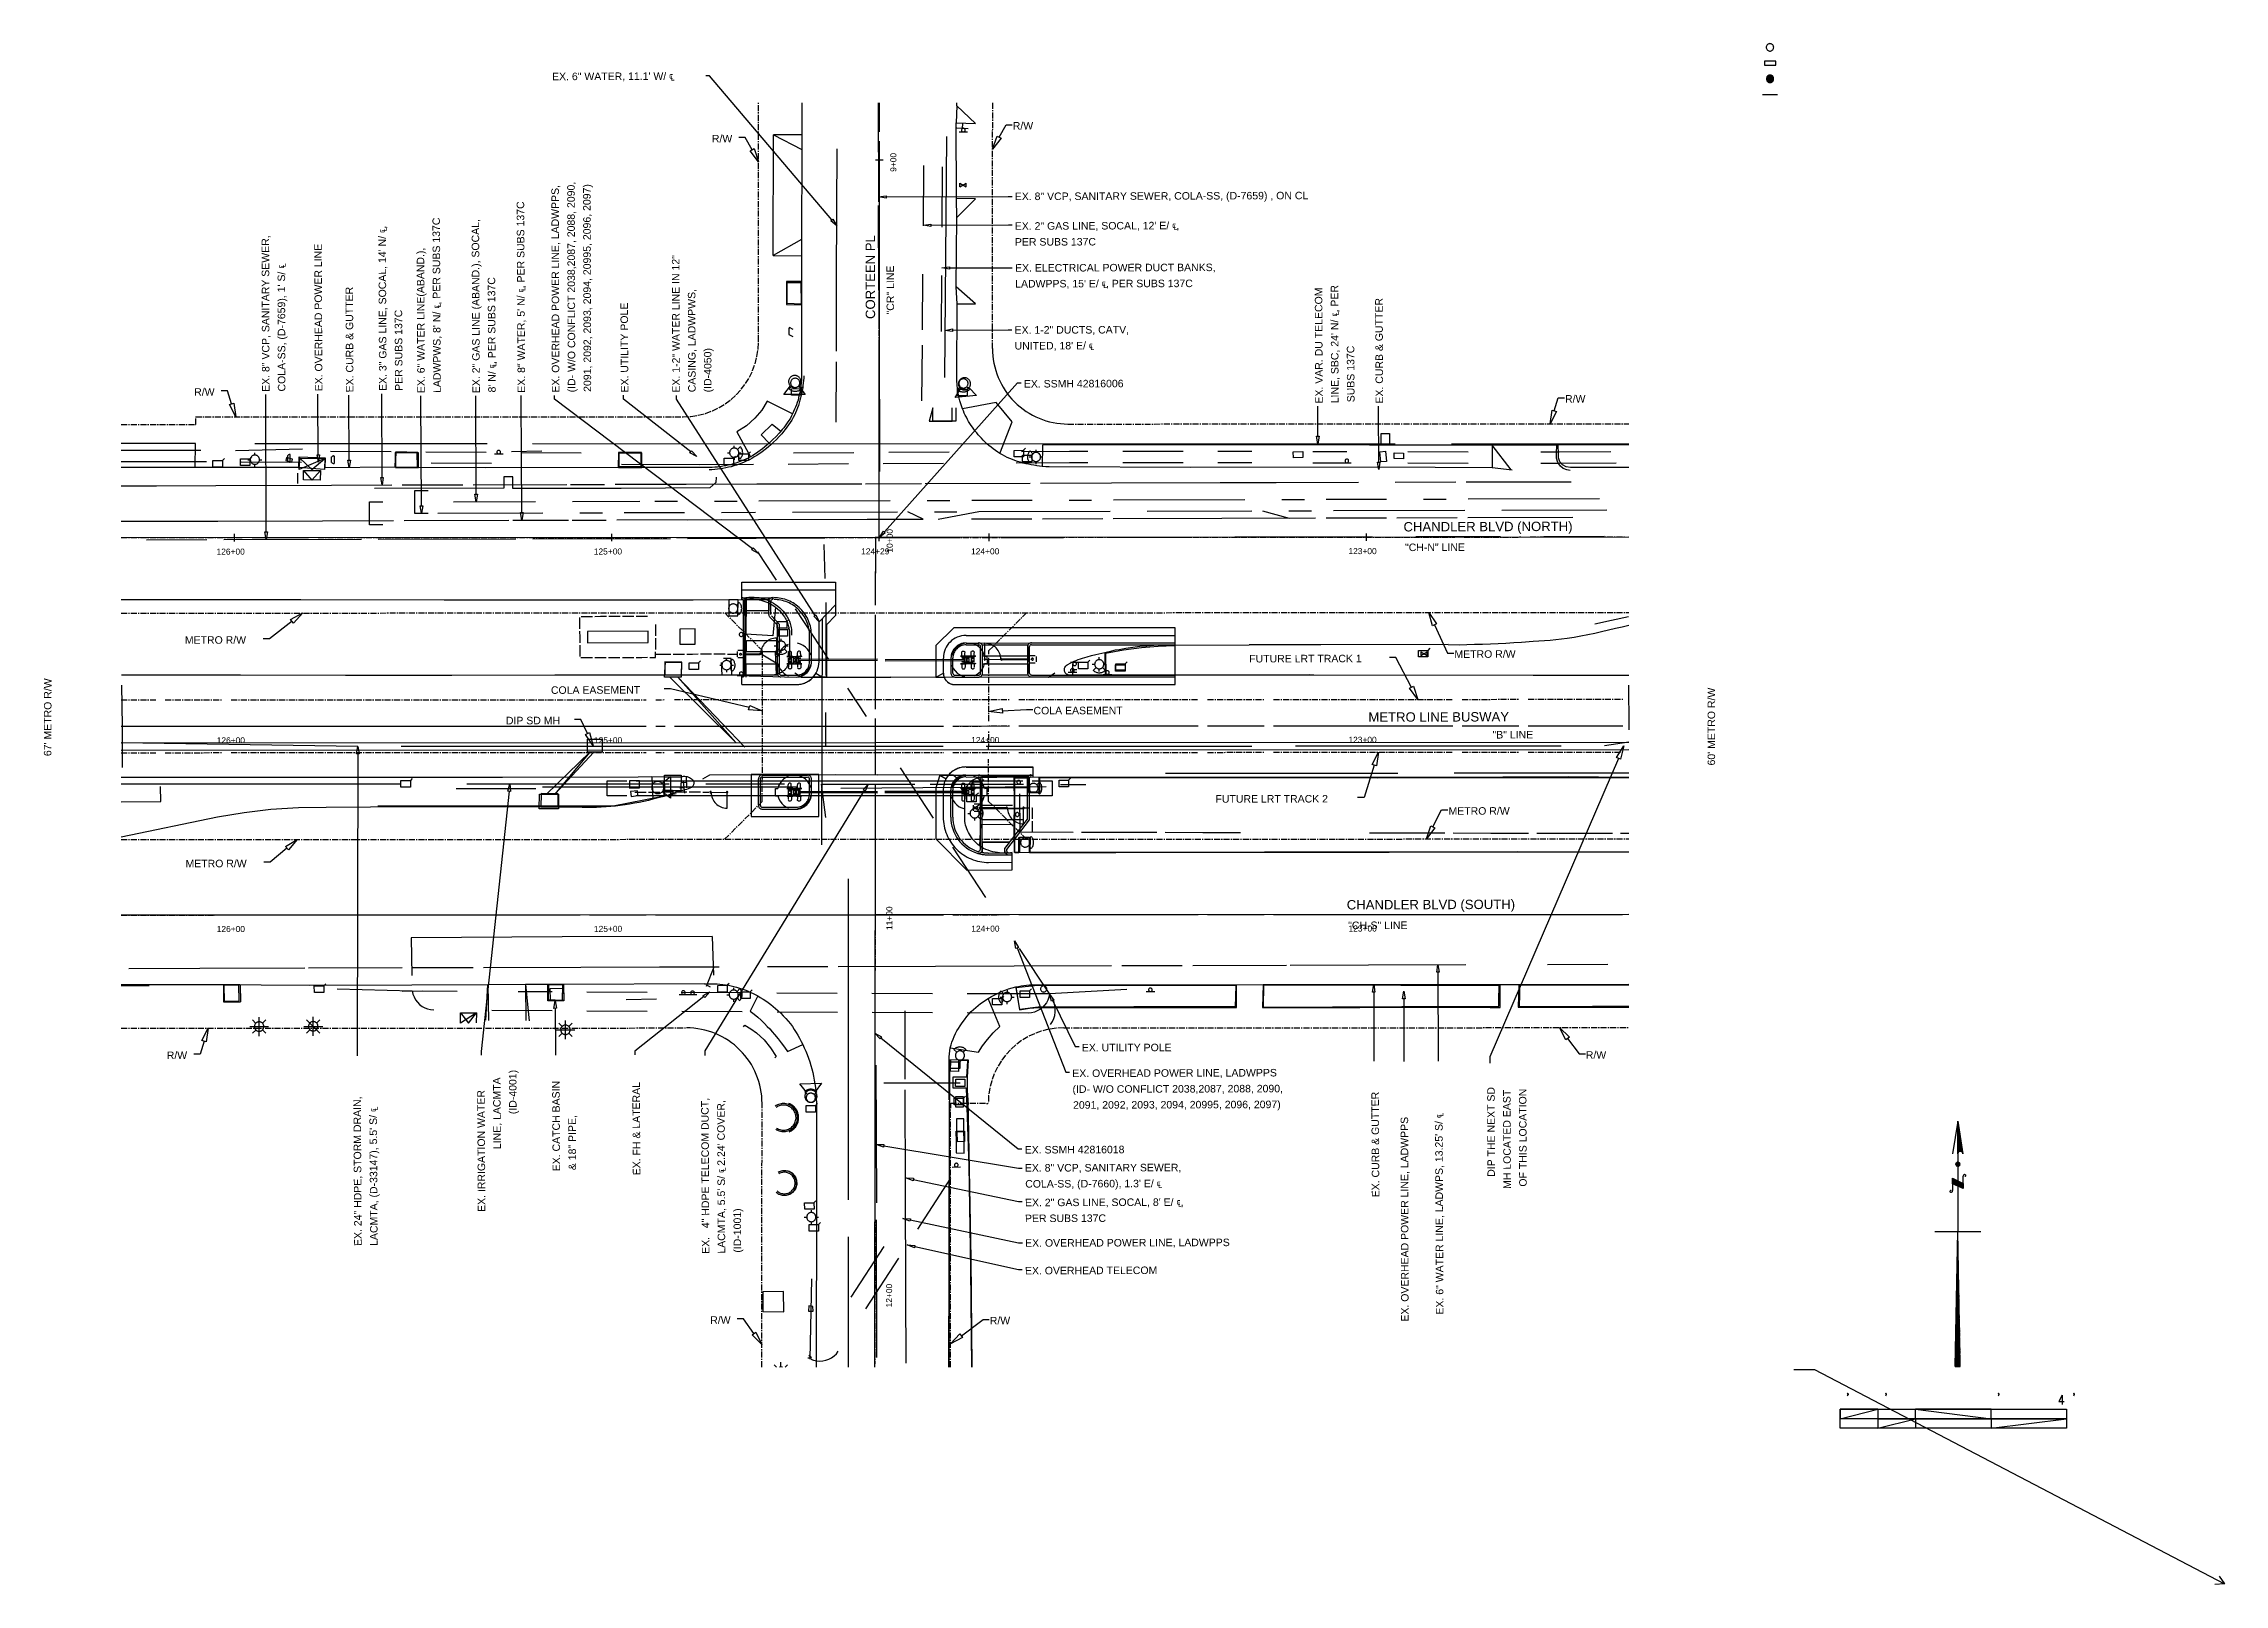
# Model space of a CAD drawing. Header units: feet. Extents: x 111 to 689, y 37 to 445.
import ezdxf

# ---------------------------------------------------------------- set-up
doc = ezdxf.new("R2010")
doc.units = ezdxf.units.FT
doc.linetypes.add('CENTER2', pattern=[2.541, 1.587, -0.318, 0.318, -0.318])
for name, color, linetype in [('AGUA', 5, 'UTIL_W'), ('ALCANTARILLADO', 3, 'UTIL_SS'), ('ANOTACION', 8, 'CONTINUOUS'), ('DIGITALIZADO', 7, 'CONTINUOUS'), ('DRENAJE', 3, 'UTIL_SD'), ('EJE_VIA', 7, 'CONTINUOUS'), ('ELECTRICO', 1, 'UTIL_E'), ('ELECTRICO_AEREO', 1, 'UTIL_EOH'), ('ESTRUCTURAS', 7, 'CONTINUOUS'), ('GAS', 2, 'UTIL_G'), ('METRO_RW', 140, 'CENTER2'), ('TELECOM', 30, 'UTIL_T'), ('TELECOM_AEREO', 30, 'UTIL_TOH'), ('TOPO', 8, 'CONTINUOUS')]:
    doc.layers.add(name, color=color, linetype=linetype)
doc.styles.add('CAD_TEXT', font='Arial')
doc.styles.add('LTSTD', font='Arial')
doc.linetypes.add('UTIL_E', pattern='A,4,-3,["E",LTSTD,S=1.2,R=0,X=-1.86,Y=-0.6],-3', length=10)
doc.linetypes.add('UTIL_EOH', pattern='A,4,-3,["E(OH)",LTSTD,S=1.2,R=0,X=-3.3,Y=-0.6],-3', length=10)
doc.linetypes.add('UTIL_G', pattern='A,4,-3,["G",LTSTD,S=1.2,R=0,X=-1.86,Y=-0.6],-3', length=10)
doc.linetypes.add('UTIL_SD', pattern='A,4,-3,["SD",LTSTD,S=1.2,R=0,X=-2.22,Y=-0.6],-3', length=10)
doc.linetypes.add('UTIL_SS', pattern='A,4,-3,["SS",LTSTD,S=1.2,R=0,X=-2.22,Y=-0.6],-3', length=10)
doc.linetypes.add('UTIL_T', pattern='A,4,-3,["T",LTSTD,S=1.2,R=0,X=-1.86,Y=-0.6],-3', length=10)
doc.linetypes.add('UTIL_TOH', pattern='A,4,-3,["T(OH)",LTSTD,S=1.2,R=0,X=-3.3,Y=-0.6],-3', length=10)
doc.linetypes.add('UTIL_W', pattern='A,4,-3,["W",LTSTD,S=1.2,R=0,X=-1.86,Y=-0.6],-3', length=10)

msp = doc.modelspace()

# ---------------------------------------------------------------- texts
at = {"layer": 'ANOTACION', "style": 'CAD_TEXT'}
for s, height, rotation, p in [('EX. 6" WATER, 11.1\' W/ ℄', 1.9907, 0.2034, (246.07, 435.7)), ('R/W', 1.991, 0.28018, (368.2, 422.63)), ('9+00', 1.593, 90, (337.33, 411.43)), ('EX. OVERHEAD POWER LINE, LADWPPS,', 1.9909, 90.13751, (248, 352.93)), ('(ID- W/O CONFLICT 2038,2087, 2088, 2090,', 1.9909, 90.16501, (252.23, 353)), ('2091, 2092, 2093, 2094, 20995, 2096, 2097)', 1.9909, 90.16501, (256.43, 353.13)), ('EX. 8" VCP, SANITARY SEWER, COLA-SS, (D-7659) , ON CL', 1.9909, 0.1759, (368.73, 403.93)), ("LADWPWS, 8' N/ ℄, PER SUBS 137C", 1.9909, 90.28018, (216.57, 352.83)), ('EX. 8" WATER, 5\' N/ ℄, PER SUBS 137C', 1.9909, 90.29679, (238.93, 352.9)), ('EX. 8" VCP, SANITARY SEWER,', 1.9909, 90.1484, (171.17, 353.13)), ('EX. 3" GAS LINE, SOCAL, 14\' N/ ℄,', 1.9909, 90.2584, (202.2, 353.37)), ('EX. 2" GAS LINE (ABAND.), SOCAL,', 1.9909, 90.26356, (226.93, 352.8)), ('CORTEEN PL', 2.489, 90.13751, (331.7, 372.43)), ('EX. 2" GAS LINE, SOCAL, 12\' E/ ℄,', 1.9909, 0.18679, (368.73, 396.07)), ('PER SUBS 137C', 1.9909, 0.14267, (368.77, 391.87)), ('EX. OVERHEAD POWER LINE', 1.9909, 90.27445, (185.2, 353.27)), ('EX. 6" WATER LINE(ABAND.),', 1.9909, 90.23606, (212.33, 352.8)), ('EX. 1-2" WATER LINE IN 12"', 1.9909, 90.16501, (279.93, 352.93)), ("COLA-SS, (D-7659), 1' S/ ℄", 1.9909, 90.14267, (175.37, 353.23)), ("8' N/ ℄, PER SUBS 137C", 1.9909, 90.26929, (231.13, 352.97)), ('"CR" LINE', 1.991, 90.11516, (336.73, 373.63)), ('EX. ELECTRICAL POWER DUCT BANKS,', 1.9909, 0.17017, (368.8, 384.97)), ("LADWPPS, 15' E/ ℄, PER SUBS 137C", 1.9909, 0.13751, (368.83, 380.77)), ('EX. CURB & GUTTER', 1.9909, 90.26929, (193.43, 353)), ('EX. UTILITY POLE', 1.9909, 90.31857, (266.3, 352.97)), ('CASING, LADWPWS,', 1.9909, 90.16501, (284.13, 353.03)), ('EX. VAR. DU TELECOM', 1.9909, 90.24695, (450.37, 350.03)), ("LINE, SBC, 24' N/ ℄, PER", 1.9909, 90.2034, (454.57, 350.1)), ('EX. CURB & GUTTER', 1.9909, 90.26929, (466.37, 350.03)), ('PER SUBS 137C', 1.9909, 90.28591, (206.43, 353.4)), ('EX. 1-2" DUCTS, CATV,', 1.9909, 0.1484, (368.67, 368.53)), ('(ID-4050)', 1.991, 90.13178, (288.33, 353)), ("UNITED, 18' E/ ℄", 1.9909, 0.15928, (368.67, 364.33)), ('SUBS 137C', 1.991, 90.30195, (458.8, 350.37)), ('EX. SSMH 42816006', 1.9909, 0.17017, (371.13, 354.27)), ('R/W', 1.991, 0.28018, (514.6, 350.27)), ('CHANDLER BLVD (NORTH)', 2.4886, 0.17017, (471.77, 316.13)), ('10+00', 1.593, 90, (336.37, 310.53)), ('"CH-N" LINE', 1.9909, 0.19252, (472.17, 310.93)), ('METRO R/W', 1.991, 0.09339, (148.73, 286.37)), ('FUTURE LRT TRACK 1', 1.9907, 0.10428, (430.87, 281.43)), ('METRO R/W', 1.991, 0.18679, (485.27, 282.63)), ("67' METRO R/W", 1.9907, 89.8516, (113.33, 256.6)), ('COLA EASEMENT', 1.9907, 0.19252, (245.77, 273.1)), ("60' METRO R/W", 1.9907, 90, (554.37, 254.13)), ('DIP SD MH', 1.991, 0.10428, (233.83, 265.03)), ('COLA EASEMENT', 1.9907, 0.12662, (373.7, 267.67)), ('METRO LINE BUSWAY', 2.4886, 0.15928, (462.47, 265.7)), ('124+00', 1.593, 0.2034, (357.17, 260.07)), ('"B" LINE', 1.991, 0.14267, (495.37, 261.27)), ('FUTURE LRT TRACK 2', 1.9907, 0.10428, (421.93, 244.27)), ('METRO R/W', 1.991, 0.09339, (483.7, 241.07)), ('METRO R/W', 1.991, 0.18679, (148.9, 227.13)), ('11+00', 1.593, 90, (336.27, 210.53)), ('CHANDLER BLVD (SOUTH)', 2.4886, 0.17017, (456.73, 215.97)), ('125+00', 1.593, 0.2034, (257.17, 210.03)), ('124+00', 1.593, 0.2034, (357.2, 210.07)), ('"CH-S" LINE', 1.9909, 0.09912, (457.1, 210.77)), ('EX. UTILITY POLE', 1.9909, 0.12662, (386.5, 178.37)), ('R/W', 1.991, 0.28018, (143.93, 176.33)), ('EX. OVERHEAD POWER LINE, LADWPPS', 1.9909, 0.17017, (383.97, 171.57)), ('EX. IRRIGATION WATER', 1.9909, 90.28018, (228.37, 135.83)), ('LINE, LACMTA', 1.9909, 90.31857, (232.5, 152.47)), ('(ID-4001)', 1.991, 90.2584, (236.67, 161.73)), ('EX. CATCH BASIN', 1.9909, 90.31857, (248.2, 146.6)), ('EX. FH & LATERAL', 1.9909, 90.30768, (269.47, 145.53)), ('(ID- W/O CONFLICT 2038,2087, 2088, 2090,', 1.9909, 0.16501, (384.03, 167.37)), ('DIP THE NEXT SD', 1.9909, 90.12662, (496, 145.13)), ('MH LOCATED EAST', 1.9909, 90.1759, (500.23, 141.93)), ('OF THIS LOCATION', 1.9909, 90.1759, (504.43, 142.53)), ('EX. 24" HDPE, STORM DRAIN,', 1.9909, 90.30768, (195.6, 126.8)), ("LACMTA, (D-33147), 5.5' S/ ℄", 1.9909, 90.30768, (199.83, 126.83)), ('EX.   4" HDPE TELECOM DUCT,', 1.9909, 90.29679, (287.77, 124.73)), ("LACMTA, 5.5' S/ ℄ 2.24' COVER,", 1.9909, 90.21944, (291.97, 124.77)), ('2091, 2092, 2093, 2094, 20995, 2096, 2097)', 1.9909, 0.16501, (384.17, 163.17)), ('EX. CURB & GUTTER', 1.9909, 90.26929, (465.37, 139.7)), ('EX. 6" WATER LINE, LADWPS, 13.25\' S/ ℄', 1.9909, 90.26929, (482.37, 108.63)), ('& 18" PIPE,', 1.9909, 90.29679, (252.43, 146.9)), ('EX. OVERHEAD POWER LINE, LADWPPS', 1.9909, 90.14267, (473.13, 106.77)), ('EX. SSMH 42816018', 1.9909, 0.17017, (371.37, 151.3)), ('EX. 8" VCP, SANITARY SEWER,', 1.9909, 0.1484, (371.4, 146.5)), ("COLA-SS, (D-7660), 1.3' E/ ℄", 1.9909, 0.1759, (371.5, 142.27)), ('EX. 2" GAS LINE, SOCAL, 8\' E/ ℄,', 1.9909, 0.15355, (371.43, 137.33)), ('(ID-1001)', 1.991, 90.29679, (296.2, 125.03)), ('PER SUBS 137C', 1.9909, 0.14267, (371.43, 133.13)), ('EX. OVERHEAD POWER LINE, LADWPPS', 1.9909, 0.17017, (371.47, 126.6)), ('12+00', 1.593, 90, (336.2, 110.53)), ('EX. OVERHEAD TELECOM', 1.9909, 0.1759, (371.43, 119.27)), ('R/W', 1.991, 0.28018, (288, 106.17)), ('R/W', 1.991, 0.28018, (362.1, 106.03))]:
    msp.add_text(s, height=height, rotation=rotation, dxfattribs=at).set_placement(p)
for s, height, p in [('R/W', 1.991, (288.43, 419.23)), ('R/W', 1.991, (151.2, 352.1)), ('126+00', 1.593, (157.13, 310)), ('125+00', 1.593, (257.13, 310.03)), ('124+29', 1.593, (328, 310.07)), ('124+00', 1.593, (357.13, 310.07)), ('123+00', 1.593, (457.17, 310.13)), ('126+00', 1.593, (157.17, 260)), ('125+00', 1.593, (257.17, 260.03)), ('123+00', 1.593, (457.17, 260.13)), ('126+00', 1.593, (157.17, 210)), ('123+00', 1.593, (457.2, 210.13)), ('R/W', 1.991, (520.1, 176.43))]:
    msp.add_text(s, height=height, dxfattribs=at).set_placement(p)

# ---------------------------------------------------------------- linework, layer by layer
at = {"layer": 'AGUA'}
for p, q in [((321.4, 345.1), (321.47, 361.1)), ((206.83, 319.03), (234.63, 319.1)), ((215.8, 321), (243.6, 321.07)), ((235.63, 319.1), (250.43, 319.17)), ((251.43, 319.17), (260.43, 319.17)), ((253.4, 321.1), (259.4, 321.1)), ((263.23, 319.2), (291.03, 319.27)), ((265.2, 321.13), (281.2, 321.17)), ((291, 321.2), (300, 321.23)), ((309.8, 321.27), (337.6, 321.33)), ((347.4, 321.37), (353.4, 321.37)), ((357.23, 319.47), (373.23, 319.5)), ((376.03, 319.5), (392.03, 319.57)), ((403.8, 321.53), (431.6, 321.6)), ((434.4, 321.6), (441.43, 319.7)), ((441.4, 321.63), (447.4, 321.63)), ((451.23, 319.73), (467.23, 319.77)), ((453.2, 321.67), (488, 321.77)), ((470.03, 319.77), (486.03, 319.83)), ((488.83, 319.83), (516.67, 319.9)), ((497.83, 321.8), (525.63, 321.87)), ((318.1, 312.67), (318.4, 303.67)), ((318.7, 277.97), (318.73, 297.3)), ((317.6, 233.07), (317.73, 293.07)), ((318.67, 259.17), (318.67, 268.17)), ((223.47, 249.3), (277.07, 249.27)), ((286.87, 249.23), (307.67, 249.23)), ((346.27, 249.17), (371.07, 249.17)), ((380.87, 249.13), (387.6, 249.13)), ((324.63, 139), (324.63, 224.1)), ((181.5, 200.47), (206.33, 200.57)), ((209.13, 200.57), (225.13, 200.6)), ((303.13, 200.83), (319.13, 200.87)), ((397.13, 201.1), (413.13, 201.13)), ((415.93, 201.13), (440.73, 201.23)), ((509.93, 201.4), (525.93, 201.47)), ((334.03, 170.03), (354.23, 170.03)), ((324.67, 94.7), (324.67, 129.2))]:
    msp.add_line(p, q, dxfattribs=at)
for points in [[(321.47, 363.9), (321.5, 382.7), (321.57, 401.5), (321.6, 417.5)], [(310, 369.67), (309, 370.17), (308.87, 369.9), (308.87, 368.3), (309.87, 367.8)], [(131.87, 318.83), (141.63, 318.83), (157.43, 318.9), (185.23, 318.97), (204.03, 319.03)], [(282.03, 319.23), (300.83, 319.3), (329.63, 319.37), (344.43, 319.43), (340.4, 321.33)], [(348.43, 319.43), (359.2, 321.4), (394, 321.5)], [(394.83, 319.57), (423.63, 319.63), (448.43, 319.73)], [(318.63, 240.37), (317.47, 249.2), (342.27, 249.2)], [(199.87, 243.43), (262.3, 243.47), (278.93, 246.73)], [(133.9, 200.33), (152.7, 200.4), (180.5, 200.47)], [(227.93, 200.6), (253.73, 200.7), (274.53, 200.73), (290.33, 200.8)], [(288.1, 195.4), (287.1, 195.9), (286.97, 195.63), (289.07, 200.8)], [(321.93, 200.87), (347.73, 200.97), (368.53, 201), (394.33, 201.1)], [(441.73, 201.23), (462.53, 201.27), (488.33, 201.37)]]:
    msp.add_lwpolyline(points, dxfattribs=at)
at = {"layer": 'ALCANTARILLADO'}
for p, q in [((332.5, 429.67), (332.6, 403.47)), ((332.7, 380), (332.6, 402.47)), ((138.57, 313.9), (154.57, 313.97)), ((159.03, 313.97), (195.53, 314.07)), ((200, 314.07), (236.5, 314.2)), ((240.97, 314.2), (277.47, 314.3)), ((281.93, 314.3), (318.43, 314.43)), ((332.93, 314.47), (354.13, 314.5)), ((365.6, 314.53), (381.6, 314.57)), ((393.1, 314.6), (415.57, 314.63)), ((475, 314.77), (497.5, 314.8)), ((508.97, 314.83), (524.97, 314.87)), ((331.93, 174.7), (332.07, 138.2)), ((332.17, 97.27), (332.07, 133.73))]:
    msp.add_line(p, q, dxfattribs=at)
for points in [[(332.7, 379), (332.83, 342.03), (332.87, 332.03)], [(427.03, 314.67), (437.03, 314.67), (454.53, 314.73), (463.53, 314.73)]]:
    msp.add_lwpolyline(points, dxfattribs=at)
at = {"layer": 'ANOTACION'}
for points in [[(320.23, 398.67), (287.8, 436.87), (286.8, 436.83)], [(364.57, 420.6), (366.4, 423.9), (368.07, 423.9)], [(299.07, 417.27), (297.23, 420.53), (295.57, 420.53)], [(299.6, 417.57), (300.83, 414.1), (298.57, 416.97), (299.6, 417.57)], [(365.1, 420.33), (362.83, 417.47), (364.07, 420.9), (365.1, 420.33)], [(320.5, 398.9), (321.53, 397.13), (320, 398.47), (320.5, 398.9)], [(161.13, 349.93), (160.03, 353.4), (158.37, 353.4)], [(161.7, 350.13), (162.2, 346.5), (160.57, 349.77), (161.7, 350.13)], [(299.2, 311.53), (246.73, 351.2), (246.7, 352.2)], [(282.83, 337.2), (265.03, 351.23), (265.03, 352.23)], [(315.77, 293.9), (279.03, 351.2), (279.03, 352.2)], [(512.3, 347.9), (510.67, 344.67), (511.17, 348.27), (512.3, 347.9)], [(511.73, 348.1), (512.8, 351.53), (514.47, 351.53)], [(283.03, 337.47), (284.4, 335.97), (282.6, 336.93), (283.03, 337.47)], [(299.4, 311.8), (300.8, 310.3), (299, 311.27), (299.4, 311.8)], [(177.13, 292.33), (171.13, 287.7), (169.47, 287.7)], [(176.77, 292.8), (180, 294.53), (177.5, 291.83), (176.77, 292.8)], [(316.03, 294.07), (316.83, 292.2), (315.47, 293.73), (316.03, 294.07)], [(479.43, 291.13), (478.47, 294.63), (480.5, 291.63), (479.43, 291.13)], [(479.97, 291.37), (483.43, 283.9), (485.1, 283.9)], [(473.87, 274.83), (469.73, 282.77), (468.07, 282.77)], [(298.3, 269.47), (277.47, 274.43), (275.8, 274.43)], [(474.4, 275.1), (475.53, 271.63), (473.33, 274.57), (474.4, 275.1)], [(255.47, 262.6), (253.7, 266.33), (252, 266.33)], [(298.47, 270.03), (301.8, 268.63), (298.17, 268.87), (298.47, 270.03)], [(365.43, 268.03), (361.8, 268.47), (365.37, 269.23), (365.43, 268.03)], [(365.4, 268.63), (371.8, 268.93), (373.47, 268.93)], [(256, 262.83), (257, 259.33), (254.9, 262.33), (256, 262.83)], [(463.47, 254.4), (465.13, 257.67), (464.6, 254.03), (463.47, 254.4)], [(528.77, 256), (494.63, 176.9), (494.63, 175.23)], [(528.2, 256.27), (530.2, 259.33), (529.3, 255.77), (528.2, 256.27)], [(328.53, 247.67), (329.87, 249.2), (329.1, 247.33), (328.53, 247.67)], [(464.03, 254.23), (461.3, 245.6), (459.6, 245.6)], [(328.83, 247.5), (286.6, 178.5), (286.6, 177.3)], [(480.07, 237.57), (477.9, 234.67), (479, 238.13), (480.07, 237.57)], [(479.53, 237.87), (481.87, 242.33), (483.53, 242.33)], [(175.77, 232.2), (171.3, 228.47), (169.63, 228.47)], [(175.4, 232.67), (178.53, 234.53), (176.17, 231.77), (175.4, 232.67)], [(286.3, 192.93), (268.03, 178.43), (268.03, 177.43)], [(286.1, 193.2), (287.87, 194.17), (286.53, 192.67), (286.1, 193.2)], [(378.5, 191.63), (377.9, 193.57), (379.1, 191.9), (378.5, 191.63)], [(378.8, 191.77), (384.77, 179.63), (385.77, 179.63)], [(153.83, 181.1), (152.77, 177.63), (151.07, 177.63)], [(153.23, 181.27), (154.87, 184.53), (154.4, 180.9), (153.23, 181.27)], [(514.77, 181.43), (513.1, 184.67), (515.73, 182.13), (514.77, 181.43)], [(515.23, 181.77), (518.3, 177.7), (519.97, 177.7)], [(299.57, 103.63), (296.83, 107.47), (295.17, 107.47)], [(354.57, 103), (360.3, 107.3), (361.97, 107.3)], [(300.07, 104), (301.67, 100.73), (299.1, 103.3), (300.07, 104)], [(354.9, 102.53), (351.67, 100.87), (354.2, 103.5), (354.9, 102.53)]]:
    msp.add_lwpolyline(points, dxfattribs=at)
at = {"layer": 'DIGITALIZADO'}
msp.add_line((371.23, 242.87), (372.63, 242.87), dxfattribs=at)
for points in [[(334.6, 404.43), (332.6, 404.77), (334.6, 405.1), (334.6, 404.43)], [(334.6, 404.77), (367, 404.87), (368, 404.87)], [(346.5, 396.93), (344.5, 397.27), (346.5, 397.6), (346.5, 396.93)], [(346.5, 397.27), (367.03, 397.37), (368.03, 397.37)], [(351.4, 385.63), (349.4, 385.97), (351.4, 386.3), (351.4, 385.63)], [(351.4, 385.97), (367.07, 386.03), (368.07, 386.03)], [(352.2, 369.13), (350.2, 369.43), (352.2, 369.8), (352.2, 369.13)], [(352.2, 369.47), (366.93, 369.57), (367.93, 369.57)], [(334.17, 316), (369.43, 355.53), (370.43, 355.53)], [(170.27, 316), (170.23, 351.4), (170.23, 352.4)], [(184.1, 336.47), (183.93, 351.53), (183.93, 352.53)], [(192.27, 335.07), (192.17, 351.27), (192.17, 352.27)], [(201, 330.47), (200.93, 351.63), (200.93, 352.63)], [(211.47, 322.97), (211.3, 351.07), (211.3, 352.07)], [(225.97, 326.03), (225.9, 351.07), (225.9, 352.07)], [(238.07, 321.13), (237.9, 351.17), (237.9, 352.17)], [(449.07, 341.37), (449.1, 348.3), (449.1, 349.3)], [(465.2, 334.53), (465.13, 348.3), (465.1, 349.3)], [(449.4, 341.37), (449.07, 339.37), (448.73, 341.37), (449.4, 341.37)], [(184.43, 336.47), (184.13, 334.47), (183.77, 336.47), (184.43, 336.47)], [(192.6, 335.07), (192.27, 333.07), (191.93, 335.07), (192.6, 335.07)], [(201.33, 330.47), (201, 328.47), (200.67, 330.47), (201.33, 330.47)], [(465.53, 334.53), (465.2, 332.53), (464.87, 334.53), (465.53, 334.53)], [(226.3, 326.03), (225.97, 324.03), (225.63, 326.03), (226.3, 326.03)], [(211.8, 322.97), (211.47, 320.97), (211.13, 322.97), (211.8, 322.97)], [(238.4, 321.13), (238.07, 319.13), (237.73, 321.13), (238.4, 321.13)], [(170.6, 316), (170.27, 314), (169.93, 316), (170.6, 316)], [(334.4, 315.77), (332.83, 314.5), (333.9, 316.23), (334.4, 315.77)], [(277.57, 283.57), (276.07, 283.57), (273.5, 283.57)], [(281.17, 283.57), (279.67, 283.57), (278.17, 283.57)], [(284.77, 283.6), (283.27, 283.57), (281.77, 283.57)], [(288.37, 283.6), (286.87, 283.6), (285.37, 283.6)], [(291.97, 283.6), (290.47, 283.6), (288.97, 283.6)], [(194.23, 257.17), (194.57, 259.17), (194.9, 257.17), (194.23, 257.17)], [(194.57, 257.17), (194.43, 178.23), (194.43, 177.23)], [(234.37, 247.33), (234.9, 249.3), (235.03, 247.27), (234.37, 247.33)], [(234.7, 247.3), (227.23, 178.33), (227.23, 177.33)], [(373.23, 242.87), (373.37, 242.87), (373.37, 241.5), (373.37, 240)], [(373.37, 239.4), (373.37, 237.9), (373.37, 236.5)], [(369.03, 205.63), (368.63, 207.63), (369.67, 205.87), (369.03, 205.63)], [(369.37, 205.77), (382.23, 172.87), (383.23, 172.87)], [(480.57, 199.33), (480.9, 201.33), (481.23, 199.33), (480.57, 199.33)], [(480.9, 199.33), (480.97, 176.8), (481, 175.8)], [(246.57, 189.77), (246.9, 191.8), (247.23, 189.8), (246.57, 189.77)], [(463.53, 194.07), (463.87, 196.07), (464.2, 194.07), (463.53, 194.07)], [(463.87, 194.07), (463.9, 176.77), (463.93, 175.77)], [(471.53, 192.33), (471.87, 194.33), (472.2, 192.33), (471.53, 192.33)], [(471.87, 192.33), (471.9, 176.7), (471.9, 175.7)], [(246.9, 189.8), (247, 178.37), (247, 177.37)], [(333.03, 181.73), (331.67, 183.23), (333.43, 182.23), (333.03, 181.73)], [(333.23, 182), (369.63, 152.57), (370.63, 152.57)], [(333.93, 153.03), (332, 153.7), (334.03, 153.7), (333.93, 153.03)], [(333.97, 153.37), (369.67, 147.4), (370.67, 147.4)], [(341.77, 144.1), (339.87, 144.83), (341.9, 144.73), (341.77, 144.1)], [(341.83, 144.43), (369.7, 138.6), (370.7, 138.6)], [(340.9, 133.37), (339.03, 134.1), (341.07, 134.03), (340.9, 133.37)], [(341, 133.7), (369.73, 127.63), (370.73, 127.63)], [(342.1, 126.3), (340.23, 127.07), (342.27, 126.93), (342.1, 126.3)], [(342.2, 126.63), (369.7, 120.53), (370.7, 120.53)], [(575.2, 94.05), (580.7, 94.05), (689.37, 37.24)], [(688.03, 39.35), (689.37, 37.24), (686.87, 37.14)]]:
    msp.add_lwpolyline(points, dxfattribs=at)
at = {"layer": 'DRENAJE'}
for p, q in [((131.87, 258.17), (531.47, 258.33)), ((206.03, 259.2), (349.7, 259.23)), ((361.17, 259.27), (431.6, 259.27)), ((443.1, 259.3), (513.53, 259.3))]:
    msp.add_line(p, q, dxfattribs=at)
for points in [[(276.1, 281.53), (280.4, 281.43), (280.33, 277.5), (275.9, 277.57), (276.1, 281.53)], [(277.27, 277.57), (294.77, 260.23), (279.43, 277.53), (297.13, 258.97)], [(194.57, 259.17), (131.87, 260.17), (531.47, 260.33), (525.03, 259.33)], [(255.5, 261.1), (259.33, 261.1), (259.33, 257.63), (255.47, 257.63), (255.5, 261.1)], [(244.6, 246.53), (256.1, 257.63), (246.67, 246.43), (257.17, 257.63)], [(275.87, 251.57), (280.3, 251.53), (280.23, 247.43), (275.87, 247.57), (275.87, 251.57)], [(242.7, 246.53), (247.8, 246.53), (247.73, 242.6), (242.63, 242.6), (242.7, 246.53)], [(315.27, 109.5), (315.23, 110.8), (314.13, 110.9), (314.07, 109.53), (315.27, 109.5)]]:
    msp.add_lwpolyline(points, dxfattribs=at)
at = {"layer": 'EJE_VIA'}
for p, q in [((332.83, 422.03), (332.87, 429.67)), ((353.33, 428.9), (353.33, 429.67)), ((353.37, 423.1), (356.37, 422.93)), ((354.87, 423), (354.93, 424.13)), ((332.8, 313.57), (332.83, 419.53)), ((353.97, 422), (356.2, 422)), ((331.83, 414.57), (333.83, 414.57)), ((230.83, 336.67), (233.07, 336.67)), ((455.63, 334.33), (457.87, 334.33)), ((131.87, 314.5), (531.47, 314.67)), ((161.9, 313.5), (161.9, 315.5)), ((166.53, 314.5), (181.53, 314.53)), ((261.93, 313.53), (261.93, 315.53)), ((279.03, 314.53), (294.03, 314.57)), ((331.8, 314.57), (333.8, 314.57)), ((331.83, 296.57), (331.87, 314.57)), ((361.93, 313.57), (361.93, 315.57)), ((370.33, 314.57), (372.83, 314.6)), ((461.93, 313.63), (461.93, 315.63)), ((487.87, 314.63), (502.87, 314.67)), ((296.33, 298.07), (296.33, 302.7)), ((296.57, 300.7), (321.2, 300.7)), ((296.33, 298.57), (304.83, 298.57)), ((296.83, 278.57), (296.83, 297.57)), ((297.33, 297.57), (297.33, 298.57)), ((297.33, 278.57), (297.33, 297.57)), ((303.57, 297.57), (303.57, 298.57)), ((303.57, 294.1), (303.57, 297.57)), ((304.07, 294.1), (304.07, 297.57)), ((316.83, 292.2), (321.2, 296.67)), ((303.83, 293.43), (305.83, 291.27)), ((304.2, 293.77), (306.33, 291.47)), ((305.83, 278.57), (305.83, 291.27)), ((306.33, 278.57), (306.33, 291.47)), ((316.83, 281.57), (316.83, 292.2)), ((331.83, 269.07), (331.83, 294.07)), ((411.23, 275.6), (411.23, 290.6)), ((273.5, 282.7), (273.5, 284.2)), ((292.57, 283.6), (295.1, 283.63)), ((314.33, 281.57), (314.33, 288.53)), ((314.83, 281.57), (314.83, 288.53)), ((318.83, 281.47), (318.83, 288.7)), ((355.83, 288.57), (411.23, 288.6)), ((355.83, 286.57), (359.17, 286.57)), ((355.83, 286.57), (359.17, 286.57)), ((355.83, 286.07), (359.17, 286.07)), ((359.17, 286.57), (373.17, 286.6)), ((359.67, 278.57), (359.67, 285.57)), ((360.17, 278.57), (360.17, 285.57)), ((372.17, 278.6), (372.17, 285.6)), ((372.67, 278.6), (372.67, 285.6)), ((373.17, 286.6), (411.23, 286.6)), ((373.17, 286.1), (411.23, 286.1)), ((272, 282.7), (273.5, 282.7)), ((295.13, 277.93), (310.83, 277.57)), ((296.33, 275.57), (296.33, 278.07)), ((306.83, 278.07), (310.83, 278.07)), ((315.3, 277.53), (317.77, 277.57)), ((316.03, 278.57), (317.77, 277.57)), ((347.83, 277.5), (349.83, 278.57)), ((347.83, 277.5), (350.03, 277.5)), ((349.83, 278.57), (349.83, 282.6)), ((351.83, 278.57), (351.83, 282.57)), ((352.33, 278.57), (352.33, 282.57)), ((352.83, 278.07), (359.17, 278.07)), ((352.83, 277.57), (359.17, 277.57)), ((359.17, 277.57), (373.17, 277.6)), ((360.17, 281.07), (372.17, 281.1)), ((373.17, 278.1), (411.23, 278.1)), ((373.17, 277.6), (411.23, 277.6)), ((375.43, 277.6), (411.23, 277.6)), ((382.9, 278.87), (385.13, 278.87)), ((383.5, 281.53), (385.73, 281.53)), ((384.07, 278.07), (384.1, 281.07)), ((384.07, 279.57), (385.2, 279.57)), ((392.17, 278.27), (394.43, 278.27)), ((296.33, 275.57), (310.83, 275.57)), ((296.33, 275.57), (310.83, 275.57)), ((352.83, 275.57), (411.23, 275.6)), ((331.8, 251.57), (331.83, 266.57)), ((131.87, 264.5), (271.03, 264.53)), ((273.53, 264.53), (276.03, 264.57)), ((278.53, 264.57), (349.83, 264.57)), ((352.33, 264.57), (367.33, 264.6)), ((369.83, 264.6), (417.33, 264.6)), ((419.83, 264.6), (434.83, 264.63)), ((437.33, 264.63), (484.83, 264.63)), ((487.33, 264.63), (502.33, 264.67)), ((504.83, 264.67), (529.87, 264.67)), ((280.5, 249.63), (281.63, 249.7)), ((280.83, 249.8), (281.2, 246.83)), ((281.57, 251.2), (281.67, 248.2)), ((300.8, 243.57), (300.8, 250.57)), ((301.3, 243.57), (301.3, 250.57)), ((301.8, 251.57), (313.8, 251.57)), ((301.8, 251.07), (313.8, 251.07)), ((314.3, 246.57), (314.3, 250.57)), ((314.8, 246.57), (314.8, 250.57)), ((331.67, 94.7), (331.8, 249.07)), ((348.83, 251.6), (359.1, 251.57)), ((348.83, 251.6), (350.57, 250.63)), ((355.8, 253.7), (373.6, 253.7)), ((355.8, 251.07), (373.6, 251.1)), ((359.1, 251.57), (373.1, 251.6)), ((359.6, 231.87), (359.6, 250.57)), ((360.1, 231.87), (360.1, 250.57)), ((368.67, 249.2), (370.93, 249.2)), ((372.1, 239.87), (372.1, 250.6)), ((372.6, 239.7), (372.6, 250.6)), ((373.1, 251.6), (373.6, 251.6)), ((279.9, 248.17), (281, 248.3)), ((286.03, 247.07), (287.6, 247.07)), ((301.8, 243.07), (310.8, 243.07)), ((349.8, 240.47), (349.8, 247.7)), ((351.8, 240.47), (351.8, 247.57)), ((352.3, 240.47), (352.3, 247.57)), ((372.1, 248.2), (360.1, 248.2)), ((301.8, 242.57), (310.8, 242.57)), ((366.1, 232.1), (372.1, 239.87)), ((366.6, 231.9), (372.6, 239.7)), ((360.1, 233.83), (367.43, 233.83)), ((366.1, 231.47), (366.1, 232.1)), ((366.6, 231.47), (366.6, 231.9)), ((361.8, 230.93), (366.1, 230.97)), ((361.8, 230.43), (368.03, 230.47)), ((361.8, 228.43), (368.03, 228.47)), ((367.1, 230.97), (368.07, 230.97)), ((131.87, 214.5), (253.5, 214.53)), ((256, 214.53), (271, 214.57)), ((273.5, 214.57), (349.8, 214.57)), ((352.3, 214.57), (367.3, 214.6)), ((369.8, 214.6), (417.3, 214.6)), ((419.8, 214.6), (434.8, 214.63)), ((437.3, 214.63), (529.8, 214.67)), ((279.77, 193.47), (284.43, 193.4)), ((403.57, 194.2), (405.83, 194.2)), ((352.1, 147.73), (354.37, 147.77))]:
    msp.add_line(p, q, dxfattribs=at)
for points in [[(353.33, 428.9), (353.17, 424.43), (358.27, 424.27), (353.33, 428.9)], [(355.57, 422.48), (355.54, 422.63), (355.48, 422.75), (355.39, 422.86), (355.27, 422.93), (355.13, 422.96), (354.98, 422.96), (354.85, 422.91), (354.74, 422.82), (354.66, 422.71), (354.61, 422.58), (354.6, 422.43), (354.64, 422.29), (354.71, 422.17), (354.81, 422.08), (354.94, 422.02), (355.08, 422), (355.23, 422.02), (355.35, 422.08), (355.46, 422.18), (355.53, 422.3), (355.56, 422.44)], [(312.27, 421.23), (304.77, 421.2), (312.3, 417.33)], [(353.4, 399.3), (358.3, 404.27), (353.3, 404.33)], [(312.2, 393.53), (304.7, 389.23), (312.2, 389.17)], [(353.43, 376.43), (358.3, 376.47), (353.2, 381)], [(232.4, 337.15), (232.38, 337.3), (232.32, 337.42), (232.22, 337.52), (232.1, 337.6), (231.96, 337.63), (231.82, 337.62), (231.69, 337.57), (231.57, 337.49), (231.49, 337.38), (231.44, 337.25), (231.44, 337.1), (231.47, 336.96), (231.54, 336.84), (231.65, 336.75), (231.77, 336.69), (231.92, 336.67), (232.06, 336.69), (232.19, 336.75), (232.29, 336.84), (232.36, 336.96), (232.4, 337.1)], [(457.23, 334.82), (457.21, 334.96), (457.15, 335.09), (457.06, 335.19), (456.94, 335.26), (456.8, 335.3), (456.65, 335.29), (456.52, 335.24), (456.41, 335.16), (456.32, 335.05), (456.28, 334.91), (456.27, 334.77), (456.31, 334.63), (456.38, 334.51), (456.48, 334.42), (456.61, 334.35), (456.75, 334.33), (456.9, 334.36), (457.02, 334.42), (457.12, 334.51), (457.2, 334.63), (457.23, 334.77)], [(500.27, 332.43), (495.3, 339.03), (495.23, 332.97)], [(332.8, 314.57), (333.87, 314.57), (331.87, 314.57)], [(332.8, 314.57), (333.93, 314.57), (331.93, 314.57)], [(296.33, 302.7), (321.2, 302.7), (321.2, 293.83), (318.83, 291.4), (318.83, 277.57), (315.3, 277.53)], [(297.33, 297.58), (297.33, 297.68), (297.3, 297.83), (297.26, 297.97), (297.19, 298.1), (297.1, 298.23), (297, 298.34), (296.88, 298.43), (296.75, 298.5), (296.61, 298.56), (296.47, 298.59), (296.32, 298.6)], [(296.83, 297.58), (296.82, 297.68), (296.78, 297.8), (296.72, 297.91), (296.6, 298.01), (296.49, 298.07), (296.37, 298.1)], [(297.33, 295.07), (297.33, 298.07), (303.57, 298.07), (303.57, 295.07), (297.33, 295.07)], [(304.55, 298.6), (304.45, 298.59), (304.34, 298.58), (304.15, 298.52), (303.98, 298.43), (303.83, 298.3), (303.71, 298.15), (303.61, 297.98), (303.55, 297.79), (303.54, 297.69), (303.53, 297.58)], [(304.55, 298.1), (304.45, 298.09), (304.3, 298.04), (304.18, 297.95), (304.1, 297.83), (304.04, 297.69), (304.03, 297.58)], [(314.83, 288.58), (314.82, 289.07), (314.79, 289.57), (314.72, 290.06), (314.64, 290.54), (314.53, 291.02), (314.4, 291.49), (314.25, 291.96), (314.07, 292.41), (313.87, 292.86), (313.66, 293.3), (313.41, 293.72), (313.15, 294.14), (312.87, 294.54), (312.57, 294.93), (312.24, 295.3), (311.9, 295.66), (311.54, 296.01), (311.17, 296.33), (310.78, 296.63), (310.37, 296.92), (309.96, 297.18), (309.53, 297.42), (309.1, 297.64), (308.65, 297.84), (308.19, 298.01), (307.73, 298.17), (307.26, 298.3), (306.78, 298.41), (306.29, 298.49), (305.8, 298.55), (305.31, 298.59), (304.81, 298.6)], [(314.33, 288.58), (314.32, 289.05), (314.29, 289.52), (314.23, 289.98), (314.15, 290.44), (314.05, 290.9), (313.92, 291.35), (313.78, 291.79), (313.61, 292.22), (313.42, 292.65), (313.21, 293.06), (312.99, 293.47), (312.74, 293.86), (312.47, 294.24), (312.18, 294.61), (311.87, 294.97), (311.55, 295.31), (311.21, 295.64), (310.85, 295.94), (310.48, 296.23), (310.1, 296.5), (309.7, 296.75), (309.3, 296.98), (308.88, 297.19), (308.46, 297.38), (308.02, 297.54), (307.58, 297.69), (307.14, 297.81), (306.68, 297.92), (306.22, 298), (305.76, 298.05), (305.29, 298.09), (304.81, 298.1)], [(253.47, 290.3), (253.47, 291.8), (253.47, 293.33)], [(253.5, 286.63), (253.5, 288.17), (253.47, 289.7)], [(253.77, 293.63), (255.3, 293.63), (256.8, 293.63)], [(257.43, 293.63), (258.93, 293.67), (260.47, 293.67)], [(261.07, 293.67), (262.6, 293.67), (264.1, 293.67)], [(264.73, 293.67), (266.23, 293.67), (267.77, 293.67)], [(268.37, 293.67), (269.9, 293.67), (271.4, 293.7)], [(273.47, 291.5), (273.47, 290), (273.5, 288.47)], [(303.53, 294.12), (303.54, 293.97), (303.57, 293.83), (303.62, 293.7), (303.69, 293.58), (303.77, 293.46)], [(411.23, 290.6), (352.53, 290.57), (347.83, 285.9), (347.83, 277.5), (350.03, 277.5)], [(253.5, 283), (253.5, 284.53), (253.5, 286.03)], [(273.5, 287.87), (273.5, 286.33), (273.5, 284.83)], [(297.57, 287.23), (305.83, 287.27), (305.83, 284.27), (297.57, 284.23), (297.57, 287.23)], [(355.81, 288.6), (355.2, 288.57), (354.6, 288.48), (354.03, 288.33), (353.47, 288.13), (352.95, 287.87), (352.45, 287.57), (351.99, 287.23), (351.56, 286.84), (351.17, 286.41), (350.83, 285.95), (350.53, 285.45), (350.27, 284.93), (350.07, 284.38), (349.92, 283.8), (349.83, 283.2), (349.8, 282.59)], [(355.81, 286.6), (355.4, 286.58), (355.01, 286.52), (354.62, 286.42), (354.25, 286.28), (353.9, 286.11), (353.57, 285.91), (353.26, 285.68), (352.98, 285.42), (352.72, 285.14), (352.49, 284.83), (352.29, 284.5), (352.12, 284.15), (351.98, 283.78), (351.88, 283.4), (351.82, 283), (351.8, 282.59)], [(355.81, 286.1), (355.46, 286.08), (355.11, 286.03), (354.77, 285.94), (354.45, 285.82), (354.14, 285.68), (353.85, 285.5), (353.58, 285.3), (353.33, 285.07), (353.1, 284.82), (352.9, 284.55), (352.73, 284.26), (352.58, 283.95), (352.46, 283.63), (352.37, 283.29), (352.32, 282.95), (352.3, 282.59)], [(360.17, 285.58), (360.16, 285.69), (360.15, 285.79), (360.09, 285.98), (359.99, 286.15), (359.87, 286.3), (359.72, 286.43), (359.55, 286.52), (359.35, 286.58), (359.25, 286.59), (359.15, 286.6)], [(359.67, 285.58), (359.66, 285.69), (359.6, 285.83), (359.52, 285.95), (359.4, 286.04), (359.25, 286.09), (359.15, 286.1)], [(360.17, 286.07), (372.17, 286.1), (372.17, 283.1), (360.17, 283.07), (360.17, 286.07)], [(373.15, 286.63), (373.05, 286.63), (372.94, 286.61), (372.75, 286.55), (372.58, 286.46), (372.43, 286.34), (372.31, 286.18), (372.21, 286.01), (372.15, 285.82), (372.14, 285.72), (372.13, 285.62)], [(373.15, 286.13), (373.05, 286.12), (372.9, 286.07), (372.78, 285.98), (372.7, 285.86), (372.64, 285.72), (372.63, 285.62)], [(256.8, 282.63), (255.27, 282.63), (253.73, 282.63)], [(260.43, 282.67), (258.9, 282.67), (257.4, 282.63)], [(264.07, 282.67), (262.57, 282.67), (261.03, 282.67)], [(267.73, 282.67), (266.2, 282.67), (264.7, 282.67)], [(271.37, 282.7), (269.87, 282.67), (268.33, 282.67)], [(296.7, 278.42), (296.68, 278.56), (296.62, 278.69), (296.52, 278.79), (296.4, 278.86), (296.26, 278.9), (296.12, 278.89), (295.99, 278.84), (295.87, 278.76), (295.79, 278.65), (295.74, 278.51), (295.74, 278.37), (295.77, 278.23), (295.84, 278.11), (295.95, 278.02), (296.07, 277.95), (296.22, 277.93), (296.36, 277.96), (296.49, 278.02), (296.59, 278.11), (296.66, 278.23), (296.7, 278.37)], [(296.32, 277.57), (296.42, 277.57), (296.52, 277.59), (296.71, 277.65), (296.88, 277.74), (297.04, 277.86), (297.16, 278.01), (297.25, 278.19), (297.31, 278.38), (297.33, 278.48), (297.33, 278.58)], [(296.32, 278.07), (296.42, 278.08), (296.56, 278.13), (296.68, 278.22), (296.77, 278.34), (296.82, 278.48), (296.83, 278.58)], [(297.33, 281.07), (305.83, 281.07), (305.83, 278.07), (297.33, 278.07), (297.33, 281.07)], [(305.8, 278.58), (305.8, 278.48), (305.83, 278.34), (305.88, 278.19), (305.94, 278.06), (306.03, 277.94), (306.13, 277.83), (306.25, 277.74), (306.38, 277.66), (306.52, 277.61), (306.67, 277.58), (306.82, 277.57)], [(306.3, 278.58), (306.31, 278.48), (306.35, 278.36), (306.42, 278.26), (306.53, 278.15), (306.64, 278.1), (306.77, 278.07)], [(310.82, 277.57), (311.23, 277.59), (311.63, 277.65), (312.01, 277.75), (312.38, 277.88), (312.73, 278.05), (313.06, 278.25), (313.37, 278.48), (313.66, 278.74), (313.92, 279.03), (314.15, 279.34), (314.35, 279.67), (314.52, 280.02), (314.65, 280.39), (314.75, 280.77), (314.81, 281.17), (314.83, 281.58)], [(310.82, 278.07), (311.18, 278.08), (311.53, 278.14), (311.86, 278.22), (312.19, 278.34), (312.49, 278.49), (312.78, 278.67), (313.05, 278.87), (313.3, 279.1), (313.53, 279.35), (313.73, 279.62), (313.91, 279.91), (314.06, 280.21), (314.17, 280.54), (314.26, 280.87), (314.31, 281.22), (314.33, 281.58)], [(310.82, 275.57), (311.43, 275.6), (312.03, 275.69), (312.61, 275.84), (313.16, 276.04), (313.68, 276.29), (314.18, 276.59), (314.64, 276.94), (315.07, 277.33), (315.46, 277.75), (315.8, 278.22), (316.11, 278.71), (316.36, 279.24), (316.56, 279.79), (316.71, 280.37), (316.8, 280.96), (316.83, 281.58)], [(310.82, 275.57), (311.14, 275.58), (311.45, 275.6), (311.77, 275.64), (312.08, 275.7), (312.38, 275.77), (312.68, 275.86), (312.98, 275.97), (313.26, 276.09), (313.55, 276.22), (313.82, 276.37), (314.09, 276.53), (314.35, 276.71), (314.6, 276.9), (314.84, 277.11), (315.07, 277.33), (315.29, 277.56)], [(349.8, 278.59), (349.8, 278.44), (349.81, 278.29), (349.83, 278.14), (349.86, 277.99), (349.89, 277.85), (349.93, 277.71), (349.98, 277.57), (350.03, 277.43), (350.09, 277.3), (350.15, 277.16), (350.23, 277.04), (350.31, 276.91), (350.39, 276.79), (350.48, 276.67), (350.58, 276.56), (350.68, 276.45), (350.79, 276.35), (350.9, 276.25), (351.02, 276.16), (351.14, 276.07), (351.27, 275.99), (351.4, 275.92), (351.53, 275.86), (351.66, 275.8), (351.8, 275.74), (351.94, 275.7), (352.08, 275.66), (352.23, 275.62), (352.37, 275.6), (352.52, 275.58), (352.67, 275.57), (352.82, 275.57)], [(350.01, 277.49), (350.1, 277.28), (350.2, 277.07), (350.33, 276.88), (350.46, 276.7), (350.61, 276.53), (350.77, 276.37), (350.93, 276.23), (351.11, 276.09), (351.3, 275.97), (351.5, 275.87), (351.71, 275.78), (351.92, 275.7), (352.14, 275.64), (352.36, 275.6), (352.59, 275.58), (352.82, 275.57)], [(351.8, 278.58), (351.8, 278.48), (351.83, 278.34), (351.88, 278.19), (351.94, 278.06), (352.03, 277.94), (352.13, 277.83), (352.25, 277.74), (352.38, 277.66), (352.52, 277.61), (352.67, 277.58), (352.82, 277.57)], [(352.3, 278.58), (352.31, 278.48), (352.35, 278.36), (352.42, 278.26), (352.53, 278.15), (352.64, 278.1), (352.77, 278.07)], [(359.15, 277.57), (359.25, 277.57), (359.36, 277.59), (359.55, 277.65), (359.72, 277.74), (359.87, 277.86), (359.99, 278.02), (360.09, 278.19), (360.15, 278.38), (360.16, 278.48), (360.17, 278.58)], [(359.15, 278.07), (359.25, 278.08), (359.4, 278.13), (359.52, 278.22), (359.6, 278.34), (359.66, 278.48), (359.67, 278.58)], [(360.17, 281.07), (372.17, 281.1), (372.17, 278.1), (360.17, 278.07), (360.17, 281.07)], [(372.13, 278.62), (372.14, 278.51), (372.15, 278.41), (372.21, 278.22), (372.31, 278.05), (372.43, 277.9), (372.58, 277.77), (372.75, 277.68), (372.95, 277.62), (373.05, 277.61), (373.15, 277.6)], [(372.63, 278.62), (372.64, 278.51), (372.7, 278.37), (372.78, 278.25), (372.9, 278.16), (373.05, 278.11), (373.15, 278.1)], [(384.47, 279.35), (384.44, 279.5), (384.38, 279.62), (384.29, 279.72), (384.17, 279.8), (384.03, 279.83), (383.88, 279.82), (383.75, 279.77), (383.64, 279.69), (383.56, 279.58), (383.51, 279.45), (383.5, 279.3), (383.54, 279.16), (383.61, 279.04), (383.71, 278.95), (383.84, 278.89), (383.98, 278.87), (384.13, 278.89), (384.25, 278.95), (384.36, 279.04), (384.43, 279.16), (384.46, 279.3)], [(384.1, 281.08), (384.12, 280.94), (384.18, 280.81), (384.28, 280.71), (384.4, 280.64), (384.54, 280.6), (384.68, 280.61), (384.81, 280.66), (384.93, 280.74), (385.01, 280.85), (385.06, 280.99), (385.06, 281.13), (385.03, 281.27), (384.96, 281.39), (384.85, 281.48), (384.73, 281.55), (384.58, 281.57), (384.44, 281.54), (384.31, 281.48), (384.21, 281.39), (384.14, 281.27), (384.1, 281.13)], [(393.77, 278.75), (393.74, 278.9), (393.68, 279.02), (393.59, 279.12), (393.47, 279.2), (393.33, 279.23), (393.18, 279.22), (393.05, 279.17), (392.94, 279.09), (392.86, 278.98), (392.81, 278.85), (392.8, 278.7), (392.84, 278.56), (392.91, 278.44), (393.01, 278.35), (393.14, 278.29), (393.28, 278.27), (393.43, 278.29), (393.55, 278.35), (393.66, 278.44), (393.73, 278.56), (393.76, 278.7)], [(316.8, 251.7), (298.8, 251.7), (298.8, 240.57), (316.8, 240.57), (316.8, 251.7)], [(301.78, 251.6), (301.68, 251.59), (301.58, 251.58), (301.39, 251.52), (301.22, 251.43), (301.06, 251.3), (300.94, 251.15), (300.85, 250.98), (300.79, 250.79), (300.77, 250.69), (300.77, 250.58)], [(301.78, 251.1), (301.68, 251.09), (301.54, 251.04), (301.42, 250.95), (301.33, 250.83), (301.28, 250.69), (301.27, 250.58)], [(314.8, 250.58), (314.8, 250.68), (314.77, 250.83), (314.72, 250.97), (314.66, 251.1), (314.57, 251.23), (314.47, 251.34), (314.35, 251.43), (314.22, 251.5), (314.08, 251.56), (313.93, 251.59), (313.78, 251.6)], [(314.8, 250.58), (314.8, 250.68), (314.77, 250.83), (314.72, 250.97), (314.66, 251.1), (314.57, 251.23), (314.47, 251.34), (314.35, 251.43), (314.22, 251.5), (314.08, 251.56), (313.93, 251.59), (313.78, 251.6)], [(314.3, 250.58), (314.29, 250.68), (314.25, 250.8), (314.18, 250.91), (314.07, 251.01), (313.96, 251.07), (313.83, 251.1)], [(314.3, 250.58), (314.29, 250.68), (314.25, 250.8), (314.18, 250.91), (314.07, 251.01), (313.96, 251.07), (313.83, 251.1)], [(351.27, 251.6), (348.83, 251.6), (347.83, 248.2), (347.8, 234.67), (356, 226.43), (368.07, 226.47), (368.07, 230.97)], [(355.78, 253.73), (355.17, 253.7), (354.57, 253.61), (353.99, 253.46), (353.44, 253.26), (352.91, 253.01), (352.42, 252.71), (351.96, 252.36), (351.53, 251.97), (351.14, 251.54), (350.8, 251.08), (350.49, 250.59), (350.24, 250.06), (350.04, 249.51), (349.89, 248.93), (349.8, 248.34), (349.77, 247.72)], [(355.78, 253.73), (355.45, 253.72), (355.13, 253.7), (354.81, 253.65), (354.49, 253.59), (354.18, 253.52), (353.87, 253.42), (353.57, 253.31), (353.27, 253.18), (352.99, 253.04), (352.71, 252.89), (352.43, 252.71), (352.17, 252.53), (351.92, 252.33), (351.68, 252.11), (351.44, 251.88), (351.22, 251.64)], [(355.78, 251.6), (355.37, 251.58), (354.97, 251.52), (354.59, 251.42), (354.22, 251.28), (353.87, 251.11), (353.54, 250.91), (353.23, 250.68), (352.94, 250.42), (352.68, 250.14), (352.45, 249.83), (352.25, 249.5), (352.08, 249.15), (351.95, 248.78), (351.85, 248.4), (351.79, 248), (351.77, 247.59)], [(355.78, 251.1), (355.42, 251.08), (355.07, 251.03), (354.74, 250.94), (354.41, 250.82), (354.11, 250.68), (353.82, 250.5), (353.55, 250.3), (353.3, 250.07), (353.07, 249.82), (352.87, 249.55), (352.69, 249.26), (352.54, 248.95), (352.43, 248.63), (352.34, 248.29), (352.29, 247.95), (352.27, 247.59)], [(373.6, 251.1), (373.6, 253.7), (355.8, 253.7)], [(360.1, 250.58), (360.09, 250.69), (360.08, 250.79), (360.02, 250.98), (359.93, 251.15), (359.8, 251.3), (359.65, 251.43), (359.48, 251.52), (359.29, 251.58), (359.19, 251.59), (359.08, 251.6)], [(359.6, 250.58), (359.59, 250.69), (359.54, 250.83), (359.45, 250.95), (359.33, 251.04), (359.19, 251.09), (359.08, 251.1)], [(360.1, 251.2), (372.1, 251.2), (372.1, 248.2), (360.1, 248.2), (360.1, 251.2)], [(370.27, 249.68), (370.24, 249.83), (370.18, 249.95), (370.09, 250.06), (369.97, 250.13), (369.83, 250.16), (369.68, 250.16), (369.55, 250.11), (369.44, 250.02), (369.36, 249.91), (369.31, 249.78), (369.3, 249.63), (369.34, 249.49), (369.41, 249.37), (369.51, 249.28), (369.64, 249.22), (369.78, 249.2), (369.93, 249.22), (370.05, 249.28), (370.16, 249.38), (370.23, 249.5), (370.26, 249.64)], [(373.08, 251.63), (372.98, 251.63), (372.88, 251.61), (372.69, 251.55), (372.51, 251.46), (372.36, 251.34), (372.24, 251.18), (372.15, 251.01), (372.09, 250.82), (372.07, 250.72), (372.07, 250.62)], [(373.08, 251.13), (372.98, 251.12), (372.84, 251.07), (372.72, 250.98), (372.63, 250.86), (372.58, 250.72), (372.57, 250.62)], [(271.03, 247), (269.53, 247), (268, 247)], [(274.63, 247), (273.13, 247), (271.63, 247)], [(278.23, 247.03), (276.73, 247.03), (275.23, 247.03)], [(281.83, 247.03), (280.33, 247.03), (278.83, 247.03)], [(285.43, 247.03), (283.93, 247.03), (282.43, 247.03)], [(300.77, 243.58), (300.77, 243.48), (300.8, 243.34), (300.84, 243.19), (300.91, 243.06), (301, 242.94), (301.1, 242.83), (301.22, 242.74), (301.35, 242.66), (301.49, 242.61), (301.63, 242.58), (301.78, 242.57)], [(301.27, 243.58), (301.28, 243.48), (301.32, 243.36), (301.38, 243.26), (301.5, 243.15), (301.61, 243.1), (301.73, 243.07)], [(310.78, 242.57), (311.19, 242.59), (311.59, 242.65), (311.98, 242.75), (312.35, 242.88), (312.7, 243.05), (313.03, 243.25), (313.34, 243.48), (313.62, 243.74), (313.88, 244.03), (314.11, 244.34), (314.31, 244.67), (314.48, 245.02), (314.62, 245.39), (314.72, 245.77), (314.78, 246.17), (314.8, 246.58)], [(310.78, 243.07), (311.14, 243.08), (311.49, 243.14), (311.83, 243.22), (312.15, 243.34), (312.46, 243.49), (312.75, 243.67), (313.02, 243.87), (313.27, 244.1), (313.5, 244.35), (313.7, 244.62), (313.87, 244.91), (314.02, 245.21), (314.14, 245.54), (314.23, 245.87), (314.28, 246.22), (314.3, 246.58)], [(310.78, 242.57), (311.19, 242.59), (311.59, 242.65), (311.98, 242.75), (312.35, 242.88), (312.7, 243.05), (313.03, 243.25), (313.34, 243.48), (313.62, 243.74), (313.88, 244.03), (314.11, 244.34), (314.31, 244.67), (314.48, 245.02), (314.62, 245.39), (314.72, 245.77), (314.78, 246.17), (314.8, 246.58)], [(310.78, 243.07), (311.14, 243.08), (311.49, 243.14), (311.83, 243.22), (312.15, 243.34), (312.46, 243.49), (312.75, 243.67), (313.02, 243.87), (313.27, 244.1), (313.5, 244.35), (313.7, 244.62), (313.87, 244.91), (314.02, 245.21), (314.14, 245.54), (314.23, 245.87), (314.28, 246.22), (314.3, 246.58)], [(349.77, 240.46), (349.78, 239.86), (349.82, 239.27), (349.9, 238.68), (350, 238.1), (350.13, 237.53), (350.28, 236.96), (350.47, 236.4), (350.68, 235.86), (350.92, 235.32), (351.18, 234.8), (351.47, 234.28), (351.78, 233.79), (352.12, 233.3), (352.49, 232.84), (352.87, 232.39), (353.29, 231.95), (353.72, 231.54), (354.17, 231.15), (354.63, 230.79), (355.12, 230.45), (355.61, 230.14), (356.13, 229.85), (356.65, 229.58), (357.19, 229.35), (357.73, 229.14), (358.29, 228.95), (358.86, 228.79), (359.43, 228.67), (360.01, 228.56), (360.6, 228.49), (361.19, 228.45), (361.79, 228.43)], [(351.77, 240.46), (351.8, 239.64), (351.9, 238.84), (352.05, 238.06), (352.27, 237.3), (352.55, 236.56), (352.88, 235.85), (353.27, 235.17), (353.71, 234.53), (354.19, 233.91), (354.73, 233.34), (355.3, 232.81), (355.92, 232.33), (356.58, 231.89), (357.28, 231.5), (358.02, 231.17), (358.78, 230.89)], [(352.27, 240.46), (352.3, 239.68), (352.39, 238.92), (352.54, 238.18), (352.75, 237.46), (353.01, 236.76), (353.33, 236.08), (353.69, 235.44), (354.11, 234.82), (354.57, 234.24), (355.08, 233.7), (355.63, 233.19), (356.22, 232.73), (356.84, 232.32), (357.51, 231.95), (358.2, 231.63), (358.93, 231.37)], [(360.1, 242.7), (370.93, 242.7), (370.93, 239.7), (360.1, 239.7), (360.1, 242.7)], [(358.78, 230.91), (358.9, 230.88), (359.01, 230.87), (359.13, 230.87), (359.25, 230.88), (359.37, 230.91), (359.48, 230.95), (359.58, 231), (359.69, 231.06), (359.82, 231.18), (359.93, 231.32), (359.99, 231.42), (360.04, 231.53), (360.07, 231.65), (360.09, 231.76), (360.1, 231.88)], [(358.93, 231.39), (359.05, 231.37), (359.17, 231.37), (359.28, 231.41), (359.39, 231.47), (359.5, 231.57), (359.56, 231.68), (359.59, 231.79)], [(366.1, 230.97), (366.1, 232.1), (367.43, 233.83), (360.1, 233.83), (360.1, 231.1)], [(366.07, 231.48), (366.07, 231.38), (366.09, 231.28), (366.15, 231.09), (366.24, 230.91), (366.36, 230.76), (366.52, 230.64), (366.69, 230.55), (366.88, 230.49), (366.98, 230.47), (367.08, 230.47)], [(366.57, 231.48), (366.58, 231.38), (366.63, 231.24), (366.72, 231.12), (366.84, 231.03), (366.98, 230.98), (367.08, 230.97)], [(358.78, 230.89), (358.97, 230.84), (359.15, 230.79), (359.33, 230.74), (359.52, 230.69), (359.71, 230.65), (359.89, 230.61), (360.08, 230.58), (360.27, 230.55), (360.46, 230.52), (360.65, 230.5), (360.84, 230.48), (361.03, 230.46), (361.22, 230.45), (361.41, 230.44), (361.6, 230.44), (361.79, 230.43)], [(359.8, 231.14), (359.92, 231.12), (360.04, 231.09), (360.17, 231.07), (360.29, 231.05), (360.41, 231.03), (360.54, 231.02), (360.66, 231), (360.79, 230.99), (360.91, 230.97), (361.04, 230.96), (361.16, 230.95), (361.29, 230.95), (361.41, 230.94), (361.54, 230.94), (361.66, 230.93), (361.79, 230.93)], [(360.09, 231.08), (360.2, 231.07), (360.3, 231.05), (360.41, 231.03), (360.51, 231.02), (360.62, 231), (360.72, 230.99), (360.83, 230.98), (360.94, 230.97), (361.04, 230.96), (361.15, 230.95), (361.26, 230.95), (361.36, 230.94), (361.47, 230.94), (361.58, 230.94), (361.68, 230.93), (361.79, 230.93)], [(531.47, 214.67), (331.77, 214.57), (131.87, 214.5)], [(281.37, 193.95), (281.34, 194.1), (281.28, 194.22), (281.19, 194.32), (281.07, 194.4), (280.93, 194.43), (280.78, 194.42), (280.65, 194.37), (280.54, 194.29), (280.46, 194.18), (280.41, 194.05), (280.4, 193.9), (280.44, 193.76), (280.51, 193.64), (280.61, 193.55), (280.74, 193.49), (280.88, 193.47), (281.03, 193.49), (281.15, 193.55), (281.26, 193.64), (281.33, 193.76), (281.36, 193.9)], [(283.8, 193.88), (283.78, 194.03), (283.72, 194.15), (283.62, 194.26), (283.5, 194.33), (283.36, 194.36), (283.22, 194.36), (283.09, 194.31), (282.97, 194.22), (282.89, 194.11), (282.84, 193.98), (282.84, 193.83), (282.87, 193.69), (282.94, 193.57), (283.05, 193.48), (283.17, 193.42), (283.32, 193.4), (283.46, 193.42), (283.59, 193.48), (283.69, 193.58), (283.76, 193.7), (283.8, 193.84)], [(405.17, 194.68), (405.14, 194.83), (405.08, 194.95), (404.99, 195.06), (404.87, 195.13), (404.73, 195.16), (404.58, 195.16), (404.45, 195.11), (404.34, 195.02), (404.26, 194.91), (404.21, 194.78), (404.2, 194.63), (404.24, 194.49), (404.31, 194.37), (404.41, 194.28), (404.54, 194.22), (404.68, 194.2), (404.83, 194.22), (404.95, 194.28), (405.06, 194.38), (405.13, 194.5), (405.16, 194.64)], [(353.7, 148.25), (353.68, 148.4), (353.62, 148.52), (353.52, 148.62), (353.4, 148.7), (353.26, 148.73), (353.12, 148.72), (352.99, 148.67), (352.87, 148.59), (352.79, 148.48), (352.74, 148.35), (352.74, 148.2), (352.77, 148.06), (352.84, 147.94), (352.95, 147.85), (353.07, 147.79), (353.22, 147.77), (353.36, 147.79), (353.49, 147.85), (353.59, 147.94), (353.66, 148.06), (353.7, 148.2)]]:
    msp.add_lwpolyline(points, dxfattribs=at)
at = {"layer": 'ELECTRICO'}
for p, q in [((349.5, 396.73), (349.6, 412.73)), ((349.27, 369.13), (349.37, 383.93))]:
    msp.add_line(p, q, dxfattribs=at)
for points in [[(179.17, 335.57), (182.4, 332.53), (185.83, 335.5), (179.03, 332.57), (179.17, 335.57), (185.83, 335.5), (185.77, 332.53), (178.93, 333.1), (179.03, 335.93), (185.93, 335.67), (185.83, 333.03)], [(180.17, 332.33), (184.67, 332.3), (184.63, 329.73), (180.17, 329.8), (180.17, 332.33), (182.4, 329.77), (184.67, 332.3)], [(221.77, 188.6), (223.87, 185.87), (226.03, 188.57), (221.8, 185.87), (221.77, 188.6), (226.03, 188.57), (225.93, 185.9)], [(353.3, 154.4), (353.23, 157.27), (355.43, 157.27), (355.43, 154.47), (353.3, 154.4)], [(301.93, 114.63), (301.93, 109.4), (307.47, 109.33), (307.43, 114.7), (301.93, 114.63)], [(313.83, 97.13), (314.83, 97.13), (314.17, 97.77)]]:
    msp.add_lwpolyline(points, dxfattribs=at)
at = {"layer": 'ELECTRICO_AEREO'}
for p, q in [((163.63, 334.6), (179.63, 334.5)), ((214.03, 334.3), (230.03, 334.2)), ((308.67, 334), (324.67, 334.1)), ((333.87, 334.13), (349.87, 334.23)), ((397.33, 334.4), (413.33, 334.4)), ((422.53, 334.37), (431.53, 334.37)), ((447.73, 334.33), (456.73, 334.33)), ((472.93, 334.3), (488.93, 334.27)), ((300.5, 310.77), (305.47, 303.27)), ((310.53, 295.6), (319.33, 282.23)), ((324.4, 274.57), (329.37, 267.07)), ((338.3, 253.53), (347.13, 240.17)), ((352.2, 232.5), (361, 219.17)), ((369.93, 205.63), (377.9, 193.57)), ((237.07, 194.23), (246.07, 194.2)), ((255.27, 194.13), (271.27, 194.07)), ((280.47, 194.03), (296.47, 193.93)), ((305.67, 193.9), (321.67, 193.83)), ((330.87, 193.8), (346.87, 193.7)), ((325.37, 113.23), (334.13, 126.63)), ((314.47, 96.83), (314.97, 118.1))]:
    msp.add_line(p, q, dxfattribs=at)
for points in [[(131.87, 334.7), (136.6, 334.7), (143.63, 334.7), (154.43, 334.67)], [(264.43, 334), (285.23, 333.87), (299.47, 333.93)], [(369.07, 334.33), (383.27, 334.43), (388.13, 334.43)], [(508.13, 334.23), (513.03, 334.23), (528.17, 334.33)], [(189.13, 194.93), (209, 194.37), (220.87, 194.3)], [(356.07, 193.67), (377.9, 193.73), (398.43, 194.87)]]:
    msp.add_lwpolyline(points, dxfattribs=at)
at = {"layer": 'ESTRUCTURAS'}
for p, q in [((566.93, 431.9), (570.93, 431.9)), ((354.13, 407.47), (354.13, 408.47)), ((354.13, 407.47), (355.87, 408.47)), ((354.13, 408.47), (355.87, 407.47)), ((355.87, 407.47), (355.87, 408.47)), ((308.93, 353.9), (309.67, 354.63)), ((311.4, 354.63), (312.13, 353.9)), ((353.53, 353.73), (354.27, 354.47)), ((356, 354.47), (356.73, 353.73)), ((167.3, 336.37), (167.3, 337)), ((176, 334.77), (176, 336.23)), ((176.67, 334.5), (176.67, 336.5)), ((187.63, 334.37), (187.63, 335.87)), ((188.3, 336.13), (188.33, 334.13)), ((204.53, 337.1), (210.57, 337.03)), ((204.53, 333.1), (204.53, 337.1)), ((210.57, 337.03), (210.6, 333.03)), ((235.33, 337.33), (243.33, 337.47)), ((263.7, 333.1), (263.77, 337.1)), ((263.77, 337.1), (269.83, 336.97)), ((269.8, 333.03), (269.83, 336.97)), ((292.53, 336.97), (293.17, 337)), ((294.37, 338.2), (294.37, 338.83)), ((294.4, 335.13), (294.4, 335.77)), ((295.23, 337.87), (295.97, 338.6)), ((295.23, 336.13), (295.97, 335.4)), ((295.6, 337), (296.23, 337)), ((372.5, 335.87), (373.13, 335.87)), ((372.77, 337.47), (373.5, 336.73)), ((374.33, 337.73), (374.37, 337.1)), ((375.57, 335.87), (376.2, 335.87)), ((165.43, 335.13), (166.07, 335.13)), ((167.3, 333.27), (167.3, 333.9)), ((168.5, 335.13), (169.17, 335.13)), ((204.53, 333.1), (210.6, 333.03)), ((263.7, 333.1), (269.8, 333.03)), ((372.77, 334.27), (373.5, 335)), ((374.37, 334), (374.37, 334.67)), ((294.93, 296.57), (295.67, 297.3)), ((294.97, 294.87), (295.7, 294.13)), ((297.23, 283.5), (301.07, 283.5)), ((297.27, 283.73), (301.07, 283.73)), ((301.53, 283.7), (305.93, 281.03)), ((304.93, 285.83), (305.57, 285.83)), ((305.2, 284.23), (305.93, 284.97)), ((305.63, 283.8), (305.63, 287.9)), ((306.8, 287.03), (306.8, 287.7)), ((306.8, 283.97), (306.8, 284.6)), ((307.67, 284.97), (308.4, 284.23)), ((308, 285.83), (308.67, 285.83)), ((360.8, 282.4), (360.8, 286.5)), ((476.33, 284.23), (476.37, 283.23)), ((476.33, 284.23), (478.07, 283.23)), ((476.37, 283.23), (478.07, 284.23)), ((478.07, 283.23), (478.07, 284.23)), ((290.5, 280.7), (291.13, 280.7)), ((292.33, 281.93), (292.33, 282.57)), ((292.37, 278.87), (292.37, 279.5)), ((293.2, 281.57), (293.93, 282.3)), ((293.2, 279.87), (293.93, 279.13)), ((293.57, 280.73), (294.2, 280.73)), ((305.3, 283), (305.33, 281.03)), ((305.3, 283), (305.93, 283)), ((332.33, 282.27), (311.3, 282.2)), ((311.3, 281.93), (332.33, 282)), ((355.37, 282.2), (334.33, 282.13)), ((334.33, 281.87), (355.37, 281.97)), ((360.73, 283.1), (361.33, 283.1)), ((360.73, 281.13), (361.37, 281.17)), ((360.97, 282.23), (364.93, 282.33)), ((361.33, 283.1), (361.37, 281.17)), ((365.43, 282.37), (372.23, 282.4)), ((365.43, 282.13), (372.23, 282.17)), ((389.27, 280.93), (389.9, 280.93)), ((389.53, 279.33), (390.27, 280.07)), ((391.13, 282.17), (391.13, 282.8)), ((391.13, 279.07), (391.13, 279.73)), ((392, 280.07), (392.73, 279.33)), ((392.33, 280.93), (392.97, 280.93)), ((374.57, 249), (375.3, 249.73)), ((288.37, 246.97), (292.33, 247.03)), ((292.5, 242.8), (292.5, 246.87)), ((305.3, 246.07), (305.3, 248)), ((305.3, 248), (305.9, 248)), ((305.3, 246.07), (305.9, 246.07)), ((332.3, 247.17), (311.27, 247.17)), ((311.27, 246.93), (332.3, 246.9)), ((355.33, 247.2), (334.3, 247.23)), ((334.3, 247), (355.33, 246.97)), ((358.1, 242.63), (358.1, 243.27)), ((358.97, 242.3), (359.7, 243.03)), ((359.8, 242.77), (370.9, 242.87)), ((359.83, 243), (366.63, 243)), ((360.7, 248.07), (361.3, 248.1)), ((360.7, 246.13), (361.33, 246.13)), ((361.3, 248.1), (361.33, 246.13)), ((374.57, 247.27), (375.3, 246.53)), ((356.27, 241.43), (356.9, 241.43)), ((358.1, 239.57), (358.1, 240.2)), ((358.97, 240.57), (359.7, 239.83)), ((359.33, 241.43), (359.97, 241.43)), ((371.03, 238.63), (371.07, 242.7)), ((372.37, 234.57), (373.1, 235.3)), ((372.37, 232.83), (373.1, 232.1)), ((206.33, 194.33), (211.67, 194.37)), ((265.73, 192.1), (273.73, 192.27)), ((292.37, 193.37), (293, 193.37)), ((294.23, 194.6), (294.23, 195.23)), ((294.23, 191.53), (294.23, 192.17)), ((295.1, 194.23), (295.83, 195)), ((295.1, 192.53), (295.83, 191.8)), ((295.43, 193.4), (296.1, 193.4)), ((364.83, 192.73), (365.47, 192.73)), ((365.1, 194.33), (365.83, 193.6)), ((365.1, 191.17), (365.83, 191.9)), ((366.67, 194.6), (366.7, 193.97)), ((366.7, 190.9), (366.7, 191.53)), ((367.9, 192.77), (368.53, 192.77)), ((166.67, 186.7), (167.53, 185.8)), ((168.43, 182.43), (168.43, 187.43)), ((169.3, 185.83), (170.2, 186.7)), ((180.27, 184.97), (185.27, 185)), ((181, 186.73), (184.53, 183.23)), ((182.77, 182.5), (182.77, 187.5)), ((183.63, 185.87), (184.53, 186.77)), ((247.87, 185.83), (248.77, 184.93)), ((249.67, 181.57), (249.63, 186.57)), ((250.53, 184.93), (251.4, 185.83)), ((165.93, 184.93), (170.93, 184.93)), ((166.67, 183.17), (167.53, 184.03)), ((169.3, 184.07), (170.2, 183.17)), ((181, 183.2), (181.87, 184.1)), ((247.13, 184.07), (252.13, 184.07)), ((247.9, 182.3), (248.77, 183.17)), ((250.53, 183.17), (251.43, 182.3)), ((352.6, 178.87), (353.33, 178.13)), ((355.07, 178.13), (355.8, 178.87)), ((315.53, 166.93), (316.27, 167.67)), ((313.07, 167.63), (313.8, 166.9)), ((618.7, 159.9), (617.3, 151.23)), ((618.7, 159.9), (618.7, 130.63)), ((619, 157.97), (618.7, 158.27)), ((619.03, 157.77), (618.7, 158.1)), ((618.7, 157.63), (619, 157.93)), ((619.07, 157.57), (618.7, 157.93)), ((618.7, 157.43), (619.03, 157.77)), ((619.1, 157.33), (618.7, 157.73)), ((618.7, 157.27), (619.07, 157.6)), ((619.13, 157.13), (618.7, 157.57)), ((618.7, 157.07), (619.1, 157.47)), ((619.17, 156.9), (618.7, 157.37)), ((618.7, 156.9), (619.1, 157.3)), ((619.2, 156.7), (618.7, 157.2)), ((618.7, 156.73), (619.13, 157.17)), ((619.23, 156.5), (618.7, 157.03)), ((618.7, 156.53), (619.17, 157)), ((618.7, 156.37), (619.2, 156.83)), ((619.27, 156.27), (618.7, 156.83)), ((618.7, 156.17), (619.2, 156.7)), ((619.3, 156.07), (618.7, 156.67)), ((618.7, 156), (619.23, 156.53)), ((619.33, 155.83), (618.7, 156.47)), ((618.7, 155.83), (619.27, 156.37)), ((619.37, 155.63), (618.7, 156.3)), ((618.7, 155.63), (619.3, 156.23)), ((619.4, 155.43), (618.7, 156.13)), ((618.7, 155.47), (619.3, 156.07)), ((619.43, 155.2), (618.7, 155.93)), ((618.7, 155.3), (619.33, 155.9)), ((618.7, 155.1), (619.37, 155.77)), ((619.47, 155), (618.7, 155.77)), ((618.7, 154.93), (619.37, 155.6)), ((619.5, 154.8), (618.7, 155.57)), ((618.7, 154.73), (619.4, 155.43)), ((619.53, 154.57), (618.7, 155.4)), ((618.7, 154.57), (619.43, 155.3)), ((619.57, 154.37), (618.7, 155.23)), ((618.7, 154.4), (619.47, 155.13)), ((619.6, 154.13), (618.7, 155.03)), ((618.7, 154.2), (619.47, 154.97)), ((619.63, 153.93), (618.7, 154.87)), ((618.7, 154.03), (619.5, 154.83)), ((619.67, 153.73), (618.7, 154.7)), ((618.7, 153.83), (619.53, 154.67)), ((618.7, 153.67), (619.57, 154.5)), ((619.7, 153.5), (618.7, 154.5)), ((618.7, 153.5), (619.57, 154.37)), ((619.73, 153.3), (618.7, 154.33)), ((618.7, 153.3), (619.6, 154.2)), ((619.77, 153.07), (618.7, 154.13)), ((618.7, 153.13), (619.63, 154.03)), ((619.8, 152.87), (618.7, 153.97)), ((618.7, 152.97), (619.63, 153.9)), ((619.83, 152.67), (618.7, 153.8)), ((618.7, 152.77), (619.67, 153.73)), ((619.87, 152.43), (618.7, 153.6)), ((618.7, 152.6), (619.7, 153.57)), ((618.7, 152.4), (619.73, 153.43)), ((619.9, 152.23), (618.7, 153.43)), ((618.7, 152.23), (619.73, 153.27)), ((619.93, 152), (618.7, 153.23)), ((618.7, 152.07), (619.77, 153.1)), ((619.97, 151.8), (618.7, 153.07)), ((618.7, 151.87), (619.8, 152.97)), ((620, 151.6), (618.7, 152.9)), ((618.7, 151.7), (619.83, 152.8)), ((619.53, 151.87), (618.7, 152.7)), ((618.7, 151.5), (619.83, 152.63)), ((619.37, 151.87), (618.7, 152.53)), ((619.2, 151.87), (618.7, 152.37)), ((619.07, 151.8), (618.7, 152.17)), ((619.23, 151.87), (619.87, 152.5)), ((619.43, 151.87), (619.9, 152.33)), ((619.6, 151.87), (619.9, 152.17)), ((617.33, 143.3), (617.33, 144.73)), ((617.33, 144.73), (620.1, 143.33)), ((617.33, 144.73), (617.33, 141.5)), ((618.7, 143.23), (617.33, 144.6)), ((617.33, 144.2), (617.7, 144.57)), ((618.7, 143.4), (617.43, 144.7)), ((618.1, 148.6), (618.6, 149.07)), ((618.1, 148.4), (618.7, 149)), ((618.7, 148), (618.1, 148.6)), ((618.7, 147.83), (618.1, 148.43)), ((618.13, 148.23), (618.7, 148.8)), ((618.7, 148.2), (618.17, 148.73)), ((618.2, 148.1), (618.7, 148.63)), ((618.7, 148.4), (618.23, 148.87)), ((618.27, 148), (618.7, 148.43)), ((618.7, 148.6), (618.33, 148.97)), ((618.4, 147.93), (618.7, 148.23)), ((618.7, 148.63), (619.07, 149)), ((619.37, 148.33), (618.7, 148.97)), ((618.7, 148.43), (619.2, 148.9)), ((618.7, 148.23), (619.27, 148.8)), ((619.3, 148.2), (618.7, 148.77)), ((618.7, 148.03), (619.33, 148.67)), ((619.23, 148.07), (618.7, 148.6)), ((618.7, 147.87), (619.37, 148.5)), ((619.13, 147.97), (618.7, 148.4)), ((619.03, 147.9), (618.7, 148.2)), ((619.37, 148.5), (618.77, 149.1)), ((618.9, 147.83), (619.33, 148.3)), ((620.1, 142.03), (620.1, 145.27)), ((617.33, 144), (617.83, 144.5)), ((617.33, 143.83), (617.97, 144.43)), ((618.7, 143.03), (617.33, 144.4)), ((617.33, 143.63), (618.1, 144.37)), ((617.33, 143.43), (618.2, 144.3)), ((618.7, 142.83), (617.33, 144.2)), ((618.67, 142.7), (617.33, 144)), ((618.33, 142.83), (617.33, 143.83)), ((617.97, 143), (617.33, 143.63)), ((617.4, 143.27), (618.33, 144.23)), ((617.5, 143.23), (618.47, 144.17)), ((617.63, 143.17), (618.6, 144.1)), ((617.77, 143.1), (618.7, 144.03)), ((618.7, 143.6), (617.83, 144.5)), ((617.9, 143.03), (618.7, 143.83)), ((618.03, 142.97), (618.7, 143.63)), ((618.17, 142.9), (618.7, 143.47)), ((618.7, 143.8), (618.2, 144.3)), ((618.3, 142.87), (618.7, 143.27)), ((620.1, 142.6), (618.7, 144)), ((618.7, 143.47), (619.1, 143.83)), ((620.1, 142.43), (618.7, 143.8)), ((618.7, 143.27), (619.23, 143.77)), ((618.7, 143.07), (619.37, 143.73)), ((618.7, 142.87), (619.5, 143.67)), ((618.7, 142.7), (619.6, 143.6)), ((620.1, 142.23), (618.7, 143.6)), ((620.1, 142.03), (618.7, 143.4)), ((619.73, 142.2), (618.7, 143.23)), ((619.4, 142.37), (618.7, 143.03)), ((619.03, 142.53), (618.7, 142.83)), ((618.83, 142.6), (619.73, 143.53)), ((620.1, 142.8), (618.97, 143.9)), ((618.97, 142.57), (619.87, 143.47)), ((619.1, 142.5), (620, 143.4)), ((619.23, 142.43), (620.1, 143.3)), ((620.1, 143), (619.37, 143.7)), ((619.37, 142.37), (620.1, 143.1)), ((619.47, 142.3), (620.1, 142.93)), ((619.6, 142.27), (620.1, 142.73)), ((619.73, 142.2), (620.1, 142.53)), ((620.1, 143.2), (619.77, 143.5)), ((312.93, 134.4), (313.6, 134.4)), ((314.8, 135.63), (314.8, 136.27)), ((314.8, 132.57), (314.8, 133.2)), ((316.03, 134.43), (316.67, 134.43)), ((612.6, 130.63), (624.8, 130.63)), ((618.03, 94.9), (618.7, 130.63)), ((618.53, 122.03), (618.87, 122.33)), ((618.53, 121.83), (618.87, 122.17)), ((618.87, 121.8), (618.53, 122.13)), ((618.53, 121.63), (618.87, 121.97)), ((618.87, 121.6), (618.53, 121.93)), ((618.53, 121.43), (618.87, 121.77)), ((618.87, 121.4), (618.53, 121.73)), ((618.53, 121.23), (618.87, 121.6)), ((618.9, 121.2), (618.53, 121.57)), ((618.53, 121.07), (618.87, 121.4)), ((618.87, 122.77), (618.57, 123.07)), ((618.57, 122.6), (618.87, 122.9)), ((618.87, 122.57), (618.57, 122.87)), ((618.57, 122.43), (618.87, 122.73)), ((618.87, 122.37), (618.57, 122.7)), ((618.57, 122.23), (618.87, 122.53)), ((618.87, 122.2), (618.57, 122.5)), ((618.87, 122), (618.57, 122.3)), ((618.43, 116.77), (618.97, 117.27)), ((618.43, 116.57), (618.97, 117.07)), ((618.43, 116.37), (618.97, 116.9)), ((618.43, 116.17), (618.97, 116.7)), ((618.97, 116.13), (618.43, 116.67)), ((618.43, 115.97), (618.97, 116.5)), ((618.97, 115.93), (618.43, 116.47)), ((618.43, 115.77), (618.97, 116.33)), ((619, 115.73), (618.43, 116.3)), ((618.43, 115.6), (618.97, 116.13)), ((619, 115.57), (618.43, 116.1)), ((618.43, 115.4), (618.97, 115.93)), ((619, 115.37), (618.43, 115.9)), ((618.43, 115.2), (619, 115.77)), ((619, 115.17), (618.43, 115.73)), ((618.47, 118.5), (618.93, 118.97)), ((618.47, 118.33), (618.93, 118.77)), ((618.47, 118.13), (618.93, 118.57)), ((618.93, 118.1), (618.47, 118.53)), ((618.47, 117.93), (618.93, 118.4)), ((618.93, 117.9), (618.47, 118.37)), ((618.47, 117.73), (618.93, 118.2)), ((618.93, 117.7), (618.47, 118.17)), ((618.47, 117.53), (618.93, 118.03)), ((618.97, 117.5), (618.47, 118)), ((618.47, 117.33), (618.93, 117.83)), ((618.97, 117.3), (618.47, 117.8)), ((618.47, 117.13), (618.97, 117.63)), ((618.97, 117.1), (618.47, 117.6)), ((618.47, 116.97), (618.97, 117.47)), ((618.97, 116.93), (618.47, 117.43)), ((618.97, 116.73), (618.47, 117.23)), ((618.97, 116.53), (618.47, 117.03)), ((618.97, 116.33), (618.47, 116.87)), ((618.5, 120.27), (618.9, 120.67)), ((618.5, 120.07), (618.9, 120.47)), ((618.5, 119.87), (618.9, 120.27)), ((618.9, 119.83), (618.5, 120.23)), ((618.5, 119.7), (618.9, 120.1)), ((618.9, 119.67), (618.5, 120.07)), ((618.5, 119.5), (618.9, 119.9)), ((618.9, 119.47), (618.5, 119.87)), ((618.5, 119.3), (618.9, 119.7)), ((618.93, 119.27), (618.5, 119.67)), ((618.5, 119.1), (618.9, 119.53)), ((618.93, 119.07), (618.5, 119.5)), ((618.5, 118.9), (618.93, 119.33)), ((618.93, 118.87), (618.5, 119.3)), ((618.5, 118.7), (618.93, 119.13)), ((618.93, 118.67), (618.5, 119.1)), ((618.93, 118.47), (618.5, 118.93)), ((618.93, 118.3), (618.5, 118.73)), ((618.9, 121.03), (618.53, 121.37)), ((618.53, 120.87), (618.9, 121.2)), ((618.9, 120.83), (618.53, 121.17)), ((618.53, 120.67), (618.9, 121.03)), ((618.9, 120.63), (618.53, 121)), ((618.53, 120.47), (618.9, 120.83)), ((618.9, 120.43), (618.53, 120.8)), ((618.9, 120.23), (618.53, 120.6)), ((618.9, 120.03), (618.53, 120.43)), ((618.3, 109.53), (619.1, 110.3)), ((618.3, 109.33), (619.1, 110.13)), ((618.3, 109.13), (619.1, 109.93)), ((618.33, 111.3), (619.07, 112)), ((618.33, 111.1), (619.07, 111.8)), ((618.33, 110.9), (619.07, 111.63)), ((618.33, 110.7), (619.07, 111.43)), ((619.07, 110.67), (618.33, 111.4)), ((618.33, 110.5), (619.07, 111.23)), ((619.1, 110.47), (618.33, 111.2)), ((618.33, 110.33), (619.07, 111.07)), ((619.1, 110.27), (618.33, 111.03)), ((618.33, 110.13), (619.07, 110.87)), ((619.1, 110.1), (618.33, 110.83)), ((618.33, 109.93), (619.07, 110.7)), ((619.1, 109.9), (618.33, 110.67)), ((618.33, 109.73), (619.07, 110.5)), ((619.1, 109.7), (618.33, 110.47)), ((619.1, 109.5), (618.33, 110.27)), ((619.1, 109.3), (618.33, 110.1)), ((619.1, 109.1), (618.33, 109.9)), ((618.37, 113.03), (619.03, 113.7)), ((618.37, 112.87), (619.03, 113.5)), ((618.37, 112.67), (619.03, 113.33)), ((618.37, 112.47), (619.03, 113.13)), ((619.03, 112.43), (618.37, 113.1)), ((618.37, 112.27), (619.03, 112.93)), ((619.07, 112.23), (618.37, 112.9)), ((618.37, 112.07), (619.03, 112.77)), ((619.07, 112.03), (618.37, 112.73)), ((618.37, 111.87), (619.03, 112.57)), ((619.07, 111.83), (618.37, 112.53)), ((618.37, 111.7), (619.03, 112.37)), ((619.07, 111.63), (618.37, 112.33)), ((618.37, 111.5), (619.07, 112.2)), ((619.07, 111.47), (618.37, 112.17)), ((619.07, 111.27), (618.37, 111.97)), ((619.07, 111.07), (618.37, 111.77)), ((619.07, 110.87), (618.37, 111.6)), ((618.4, 115), (619, 115.57)), ((618.4, 114.8), (619, 115.4)), ((618.4, 114.6), (619, 115.2)), ((618.4, 114.4), (619, 115)), ((619, 114.37), (618.4, 114.97)), ((618.4, 114.23), (619, 114.83)), ((619, 114.2), (618.4, 114.8)), ((618.4, 114.03), (619, 114.63)), ((619.03, 114), (618.4, 114.6)), ((618.4, 113.83), (619, 114.43)), ((619.03, 113.8), (618.4, 114.4)), ((618.4, 113.63), (619, 114.27)), ((619.03, 113.6), (618.4, 114.23)), ((618.4, 113.43), (619, 114.07)), ((619.03, 113.4), (618.4, 114.03)), ((618.4, 113.23), (619.03, 113.87)), ((619.03, 113.2), (618.4, 113.83)), ((619.03, 113), (618.4, 113.67)), ((619.03, 112.83), (618.4, 113.47)), ((619.03, 112.63), (618.4, 113.27)), ((619, 114.97), (618.43, 115.53)), ((619, 114.77), (618.43, 115.37)), ((619, 114.57), (618.43, 115.17)), ((618.2, 104.27), (619.17, 105.23)), ((618.2, 104.07), (619.2, 105.03)), ((618.2, 103.87), (619.2, 104.87)), ((618.2, 103.67), (619.2, 104.67)), ((618.2, 103.5), (619.2, 104.47)), ((618.2, 103.3), (619.2, 104.3)), ((619.23, 103.27), (618.2, 104.27)), ((618.2, 103.1), (619.2, 104.1)), ((619.23, 103.07), (618.2, 104.07)), ((618.23, 106.03), (619.13, 106.93)), ((618.23, 105.83), (619.17, 106.73)), ((618.23, 105.63), (619.17, 106.53)), ((618.23, 105.43), (619.17, 106.37)), ((618.23, 105.23), (619.17, 106.17)), ((618.23, 105.03), (619.17, 105.97)), ((619.2, 105), (618.23, 105.93)), ((618.23, 104.87), (619.17, 105.8)), ((619.2, 104.8), (618.23, 105.77)), ((618.23, 104.67), (619.17, 105.6)), ((619.2, 104.63), (618.23, 105.57)), ((618.23, 104.47), (619.17, 105.43)), ((619.2, 104.43), (618.23, 105.4)), ((619.2, 104.23), (618.23, 105.2)), ((619.2, 104.03), (618.23, 105)), ((619.2, 103.83), (618.23, 104.83)), ((619.2, 103.63), (618.23, 104.63)), ((619.2, 103.43), (618.23, 104.43)), ((618.27, 107.77), (619.13, 108.6)), ((618.27, 107.6), (619.13, 108.43)), ((618.27, 107.4), (619.13, 108.23)), ((618.27, 107.2), (619.13, 108.07)), ((618.27, 107), (619.13, 107.87)), ((619.13, 106.97), (618.27, 107.83)), ((618.27, 106.8), (619.13, 107.67)), ((619.17, 106.77), (618.27, 107.63)), ((618.27, 106.6), (619.13, 107.5)), ((619.17, 106.57), (618.27, 107.47)), ((618.27, 106.4), (619.13, 107.3)), ((619.17, 106.37), (618.27, 107.27)), ((618.27, 106.23), (619.13, 107.1)), ((619.17, 106.17), (618.27, 107.07)), ((619.17, 106), (618.27, 106.9)), ((619.17, 105.8), (618.27, 106.7)), ((619.17, 105.6), (618.27, 106.5)), ((619.17, 105.4), (618.27, 106.33)), ((619.17, 105.2), (618.27, 106.13)), ((618.3, 108.97), (619.1, 109.73)), ((618.3, 108.77), (619.1, 109.57)), ((619.1, 108.73), (618.3, 109.53)), ((618.3, 108.57), (619.1, 109.37)), ((619.13, 108.53), (618.3, 109.33)), ((618.3, 108.37), (619.1, 109.17)), ((619.13, 108.33), (618.3, 109.13)), ((618.3, 108.17), (619.1, 109)), ((619.13, 108.13), (618.3, 108.97)), ((618.3, 107.97), (619.1, 108.8)), ((619.13, 107.93), (618.3, 108.77)), ((619.13, 107.73), (618.3, 108.57)), ((619.13, 107.53), (618.3, 108.4)), ((619.13, 107.37), (618.3, 108.2)), ((619.13, 107.17), (618.3, 108.03)), ((619.1, 108.9), (618.33, 109.7)), ((618.1, 98.8), (619.27, 99.97)), ((618.1, 98.6), (619.27, 99.77)), ((618.1, 98.4), (619.3, 99.6)), ((618.1, 98.2), (619.3, 99.4)), ((618.1, 98.03), (619.3, 99.2)), ((618.1, 97.83), (619.3, 99.03)), ((618.1, 97.63), (619.3, 98.83)), ((619.33, 97.6), (618.1, 98.8)), ((618.1, 97.43), (619.3, 98.63)), ((619.33, 97.4), (618.1, 98.6)), ((618.1, 97.23), (619.3, 98.47)), ((619.33, 97.2), (618.1, 98.43)), ((618.13, 100.57), (619.23, 101.67)), ((618.13, 100.37), (619.27, 101.47)), ((618.13, 100.17), (619.27, 101.27)), ((618.13, 99.97), (619.27, 101.1)), ((618.13, 99.77), (619.27, 100.9)), ((618.13, 99.57), (619.27, 100.73)), ((619.3, 99.53), (618.13, 100.7)), ((618.13, 99.4), (619.27, 100.53)), ((619.3, 99.37), (618.13, 100.5)), ((618.13, 99.2), (619.27, 100.33)), ((619.3, 99.17), (618.13, 100.3)), ((618.13, 99), (619.27, 100.17)), ((619.3, 98.97), (618.13, 100.13)), ((619.3, 98.77), (618.13, 99.93)), ((619.3, 98.57), (618.13, 99.73)), ((619.3, 98.37), (618.13, 99.57)), ((619.3, 98.17), (618.13, 99.37)), ((619.3, 98), (618.13, 99.17)), ((619.33, 97.8), (618.13, 99)), ((618.17, 102.5), (619.2, 103.53)), ((618.17, 102.3), (619.2, 103.37)), ((618.17, 102.13), (619.23, 103.17)), ((618.17, 101.93), (619.23, 102.97)), ((618.17, 101.73), (619.23, 102.8)), ((618.17, 101.53), (619.23, 102.6)), ((618.17, 101.33), (619.23, 102.4)), ((619.27, 101.3), (618.17, 102.37)), ((618.17, 101.13), (619.23, 102.23)), ((619.27, 101.1), (618.17, 102.2)), ((618.17, 100.93), (619.23, 102.03)), ((619.27, 100.9), (618.17, 102)), ((618.17, 100.77), (619.23, 101.83)), ((619.27, 100.73), (618.17, 101.8)), ((619.27, 100.53), (618.17, 101.63)), ((619.27, 100.33), (618.17, 101.43)), ((619.27, 100.13), (618.17, 101.23)), ((619.27, 99.93), (618.17, 101.07)), ((619.3, 99.73), (618.17, 100.87)), ((618.2, 102.9), (619.2, 103.9)), ((619.23, 102.87), (618.2, 103.87)), ((618.2, 102.7), (619.2, 103.73)), ((619.23, 102.67), (618.2, 103.7)), ((619.23, 102.47), (618.2, 103.5)), ((619.23, 102.27), (618.2, 103.3)), ((619.23, 102.1), (618.2, 103.13)), ((619.23, 101.9), (618.2, 102.93)), ((619.23, 101.7), (618.2, 102.77)), ((619.27, 101.5), (618.2, 102.57)), ((304.93, 95.3), (305.57, 94.7)), ((306.7, 94.77), (306.7, 96.03)), ((307.87, 94.7), (308.47, 95.3)), ((618.03, 95.3), (619.33, 96.57)), ((618.03, 95.1), (619.33, 96.4)), ((618.03, 94.9), (619.33, 96.2)), ((618.4, 94.9), (618.03, 95.23)), ((618.07, 97.03), (619.3, 98.27)), ((618.07, 96.83), (619.3, 98.1)), ((618.07, 96.67), (619.33, 97.9)), ((618.07, 96.47), (619.33, 97.7)), ((618.07, 96.27), (619.33, 97.53)), ((618.07, 96.07), (619.33, 97.33)), ((618.07, 95.87), (619.33, 97.13)), ((619.37, 95.83), (618.07, 97.1)), ((618.07, 95.67), (619.33, 96.97)), ((619.37, 95.63), (618.07, 96.93)), ((618.07, 95.47), (619.33, 96.77)), ((619.37, 95.43), (618.07, 96.73)), ((619.37, 95.27), (618.07, 96.53)), ((619.37, 95.07), (618.07, 96.37)), ((619.37, 94.9), (618.07, 96.17)), ((619.17, 94.9), (618.07, 95.97)), ((618.97, 94.9), (618.07, 95.8)), ((618.77, 94.9), (618.07, 95.6)), ((618.6, 94.9), (618.07, 95.43)), ((619.33, 97), (618.1, 98.23)), ((619.33, 96.8), (618.1, 98.07)), ((619.33, 96.63), (618.1, 97.87)), ((619.33, 96.43), (618.1, 97.67)), ((619.33, 96.23), (618.1, 97.5)), ((619.37, 96.03), (618.1, 97.3)), ((618.23, 94.9), (619.37, 96)), ((618.4, 94.9), (619.37, 95.83)), ((618.6, 94.9), (619.37, 95.63)), ((618.8, 94.9), (619.37, 95.47)), ((619, 94.9), (619.37, 95.27)), ((646.4, 87.3), (646.4, 84.8))]:
    msp.add_line(p, q, dxfattribs=at)
for points in [[(569.9, 444.42), (569.89, 444.52), (569.86, 444.71), (569.78, 444.89), (569.68, 445.04), (569.54, 445.18), (569.39, 445.28), (569.21, 445.36), (569.02, 445.39), (568.92, 445.4), (568.82, 445.39), (568.62, 445.36), (568.45, 445.28), (568.29, 445.18), (568.16, 445.04), (568.05, 444.89), (567.98, 444.71), (567.94, 444.52), (567.93, 444.42), (567.94, 444.32), (567.98, 444.12), (568.05, 443.95), (568.16, 443.79), (568.29, 443.66), (568.45, 443.55), (568.62, 443.48), (568.82, 443.44), (568.92, 443.43), (569.02, 443.44), (569.21, 443.48), (569.39, 443.55), (569.54, 443.66), (569.68, 443.79), (569.78, 443.95), (569.86, 444.12), (569.89, 444.32), (569.9, 444.42)], [(567.43, 440.73), (567.43, 439.73), (570.43, 439.73), (570.43, 440.73), (567.43, 440.73)], [(569.93, 436.27), (567.97, 436.27), (569.93, 436.17), (567.93, 436.17)], [(569.93, 436.27), (567.97, 436.27), (569.93, 436.17), (567.93, 436.17)], [(569.93, 436.17), (567.93, 436.17), (569.93, 436.07), (567.93, 436.07)], [(569.93, 436.17), (567.93, 436.17), (569.93, 436.07), (567.93, 436.07)], [(569.93, 436.07), (567.93, 436.07), (569.93, 436), (567.93, 436)], [(569.93, 436.07), (567.93, 436.07), (569.93, 436), (567.93, 436)], [(569.93, 436), (567.93, 436), (569.93, 435.9), (567.97, 435.9)], [(569.93, 436), (567.93, 436), (569.93, 435.9), (567.97, 435.9)], [(569.87, 436.47), (568, 436.47), (569.9, 436.37), (567.97, 436.37)], [(569.87, 436.47), (568, 436.47), (569.9, 436.37), (567.97, 436.37)], [(569.9, 436.37), (567.97, 436.37), (569.93, 436.27), (567.97, 436.27)], [(569.9, 436.37), (567.97, 436.37), (569.93, 436.27), (567.97, 436.27)], [(569.93, 435.9), (567.97, 435.9), (569.9, 435.8), (567.97, 435.8)], [(569.93, 435.9), (567.97, 435.9), (569.9, 435.8), (567.97, 435.8)], [(569.9, 435.8), (567.97, 435.8), (569.87, 435.7), (568, 435.7)], [(569.9, 435.8), (567.97, 435.8), (569.87, 435.7), (568, 435.7)], [(569.83, 436.53), (568.03, 436.53), (569.87, 436.47), (568, 436.47)], [(569.83, 436.53), (568.03, 436.53), (569.87, 436.47), (568, 436.47)], [(569.87, 435.7), (568, 435.7), (569.83, 435.63), (568.03, 435.63)], [(569.87, 435.7), (568, 435.7), (569.83, 435.63), (568.03, 435.63)], [(569.77, 436.63), (568.1, 436.63), (569.83, 436.53), (568.03, 436.53)], [(569.77, 436.63), (568.1, 436.63), (569.83, 436.53), (568.03, 436.53)], [(569.83, 435.63), (568.03, 435.63), (569.77, 435.53), (568.1, 435.53)], [(569.83, 435.63), (568.03, 435.63), (569.77, 435.53), (568.1, 435.53)], [(569.73, 436.7), (568.17, 436.7), (569.77, 436.63), (568.1, 436.63)], [(569.73, 436.7), (568.17, 436.7), (569.77, 436.63), (568.1, 436.63)], [(569.77, 435.53), (568.1, 435.53), (569.73, 435.47), (568.17, 435.47)], [(569.77, 435.53), (568.1, 435.53), (569.73, 435.47), (568.17, 435.47)], [(569.67, 436.77), (568.23, 436.77), (569.73, 436.7), (568.17, 436.7)], [(569.67, 436.77), (568.23, 436.77), (569.73, 436.7), (568.17, 436.7)], [(569.73, 435.47), (568.17, 435.47), (569.67, 435.4), (568.23, 435.4)], [(569.73, 435.47), (568.17, 435.47), (569.67, 435.4), (568.23, 435.4)], [(569.6, 436.83), (568.3, 436.83), (569.67, 436.77), (568.23, 436.77)], [(569.6, 436.83), (568.3, 436.83), (569.67, 436.77), (568.23, 436.77)], [(569.67, 435.4), (568.23, 435.4), (569.6, 435.33), (568.3, 435.33)], [(569.67, 435.4), (568.23, 435.4), (569.6, 435.33), (568.3, 435.33)], [(569.53, 436.9), (568.37, 436.9), (569.6, 436.83), (568.3, 436.83)], [(569.53, 436.9), (568.37, 436.9), (569.6, 436.83), (568.3, 436.83)], [(569.6, 435.33), (568.3, 435.33), (569.53, 435.27), (568.37, 435.27)], [(569.6, 435.33), (568.3, 435.33), (569.53, 435.27), (568.37, 435.27)], [(569.43, 436.93), (568.43, 436.93), (569.53, 436.9), (569.43, 436.93), (569.53, 436.9), (568.37, 436.9)], [(569.43, 436.93), (568.43, 436.93), (569.53, 436.9), (569.43, 436.93), (569.53, 436.9), (568.37, 436.9)], [(569.53, 435.27), (568.37, 435.27), (569.43, 435.2), (569.53, 435.27), (569.43, 435.2), (568.43, 435.2)], [(569.53, 435.27), (568.37, 435.27), (569.43, 435.2), (569.53, 435.27), (569.43, 435.2), (568.43, 435.2)], [(569.37, 437), (568.53, 437), (569.43, 436.93), (568.43, 436.93)], [(569.37, 437), (568.53, 437), (569.43, 436.93), (568.43, 436.93)], [(569.43, 435.2), (568.43, 435.2), (569.37, 435.17), (568.53, 435.17)], [(569.43, 435.2), (568.43, 435.2), (569.37, 435.17), (568.53, 435.17)], [(569.27, 437.03), (568.6, 437.03), (569.37, 437), (569.27, 437.03), (569.37, 437), (568.53, 437)], [(569.27, 437.03), (568.6, 437.03), (569.37, 437), (569.27, 437.03), (569.37, 437), (568.53, 437)], [(569.37, 435.17), (568.53, 435.17), (569.27, 435.13), (569.37, 435.17), (569.27, 435.13), (568.6, 435.13)], [(569.37, 435.17), (568.53, 435.17), (569.27, 435.13), (569.37, 435.17), (569.27, 435.13), (568.6, 435.13)], [(569.17, 437.07), (568.73, 437.07), (569.27, 437.03), (568.6, 437.03), (568.73, 437.07)], [(569.17, 437.07), (568.73, 437.07), (569.27, 437.03), (568.6, 437.03), (568.73, 437.07)], [(569.27, 435.13), (568.6, 435.13), (569.17, 435.1), (568.73, 435.1), (568.6, 435.13)], [(569.27, 435.13), (568.6, 435.13), (569.17, 435.1), (568.73, 435.1), (568.6, 435.13)], [(569.03, 437.07), (568.8, 437.07), (569.17, 437.07), (569.03, 437.07), (569.17, 437.07), (568.73, 437.07)], [(569.03, 437.07), (568.8, 437.07), (569.17, 437.07), (569.03, 437.07), (569.17, 437.07), (568.73, 437.07)], [(568.73, 435.1), (569.03, 435.1), (568.73, 435.1), (569.03, 435.1), (568.8, 435.1)], [(568.73, 435.1), (569.17, 435.1), (569.03, 435.1), (568.73, 435.1)], [(568.73, 435.1), (569.03, 435.1), (568.73, 435.1), (569.03, 435.1), (568.8, 435.1)], [(568.73, 435.1), (569.17, 435.1), (569.03, 435.1), (568.73, 435.1)], [(311.5, 354.67), (313.2, 352.4), (307.47, 352.47), (309.23, 354.7)], [(310.36, 354.23), (310.53, 354.24), (310.69, 354.26), (310.84, 354.3), (310.99, 354.35), (311.13, 354.42), (311.27, 354.5), (311.39, 354.59), (311.51, 354.69), (311.62, 354.8), (311.71, 354.93), (311.79, 355.06), (311.86, 355.2), (311.92, 355.35), (311.96, 355.5), (311.99, 355.66), (312, 355.83), (311.99, 355.99), (311.97, 356.15), (311.93, 356.31), (311.88, 356.46), (311.82, 356.6), (311.74, 356.74), (311.64, 356.86), (311.54, 356.98), (311.43, 357.08), (311.31, 357.18), (311.17, 357.26), (311.03, 357.33), (310.89, 357.39), (310.73, 357.43), (310.57, 357.46), (310.41, 357.47), (310.24, 357.46), (310.08, 357.44), (309.92, 357.4), (309.77, 357.35), (309.63, 357.28), (309.5, 357.2), (309.37, 357.11), (309.26, 357.01), (309.15, 356.9), (309.06, 356.77), (308.97, 356.64), (308.9, 356.5), (308.85, 356.35), (308.8, 356.2), (308.78, 356.04), (308.77, 355.87), (308.77, 355.71), (308.8, 355.55), (308.83, 355.39), (308.89, 355.24), (308.95, 355.1), (309.03, 354.96), (309.12, 354.84), (309.22, 354.72), (309.34, 354.62), (309.46, 354.52), (309.59, 354.44), (309.73, 354.37), (309.88, 354.31), (310.04, 354.27), (310.2, 354.24), (310.36, 354.23)], [(308.93, 353.92), (309.1, 353.77), (309.28, 353.63), (309.48, 353.52), (309.68, 353.43), (309.88, 353.36), (310.09, 353.31), (310.31, 353.28), (310.52, 353.27), (310.74, 353.28), (310.95, 353.31), (311.16, 353.36), (311.37, 353.43), (311.57, 353.53), (311.76, 353.64), (311.94, 353.78), (312.11, 353.93)], [(310.52, 354.3), (310.64, 354.31), (310.77, 354.33), (310.88, 354.36), (310.99, 354.4), (311.1, 354.45), (311.2, 354.51), (311.38, 354.66), (311.53, 354.84), (311.59, 354.94), (311.64, 355.05), (311.68, 355.16), (311.71, 355.27), (311.73, 355.4), (311.73, 355.52), (311.73, 355.64), (311.71, 355.77), (311.68, 355.88), (311.64, 355.99), (311.58, 356.1), (311.52, 356.2), (311.37, 356.38), (311.19, 356.53), (311.09, 356.59), (310.99, 356.64), (310.88, 356.68), (310.76, 356.71), (310.64, 356.73), (310.51, 356.73), (310.39, 356.73), (310.27, 356.71), (310.15, 356.68), (310.04, 356.64), (309.93, 356.58), (309.83, 356.52), (309.65, 356.37), (309.51, 356.19), (309.45, 356.09), (309.39, 355.99), (309.35, 355.88), (309.32, 355.76), (309.31, 355.64), (309.3, 355.51), (309.31, 355.39), (309.33, 355.27), (309.36, 355.15), (309.4, 355.04), (309.45, 354.93), (309.51, 354.83), (309.66, 354.65), (309.84, 354.51), (309.94, 354.45), (310.05, 354.39), (310.16, 354.35), (310.27, 354.32), (310.4, 354.31), (310.52, 354.3)], [(312.57, 354.5), (312.07, 354), (312.07, 352.23), (309.57, 352.23), (309.57, 353.97), (312.07, 354)], [(356.67, 354.23), (358.6, 352.17), (352.9, 351.6), (354.4, 354)], [(353.53, 353.75), (353.7, 353.6), (353.88, 353.47), (354.08, 353.35), (354.28, 353.26), (354.48, 353.19), (354.69, 353.14), (354.91, 353.11), (355.12, 353.1), (355.34, 353.11), (355.55, 353.14), (355.76, 353.19), (355.97, 353.27), (356.17, 353.36), (356.36, 353.47), (356.54, 353.61), (356.71, 353.76)], [(356.57, 354.33), (356.07, 353.8), (356.07, 352.07), (353.57, 352.07), (353.57, 353.8), (356.07, 353.8)], [(355.55, 353.64), (355.71, 353.67), (355.87, 353.71), (356.02, 353.76), (356.16, 353.83), (356.29, 353.91), (356.42, 354.01), (356.53, 354.11), (356.64, 354.23), (356.73, 354.35), (356.81, 354.49), (356.88, 354.63), (356.93, 354.77), (356.97, 354.93), (356.99, 355.08), (357, 355.25), (356.99, 355.41), (356.97, 355.58), (356.93, 355.73), (356.87, 355.88), (356.8, 356.03), (356.72, 356.16), (356.63, 356.28), (356.52, 356.4), (356.41, 356.5), (356.28, 356.59), (356.15, 356.67), (356.01, 356.74), (355.86, 356.8), (355.71, 356.83), (355.55, 356.86), (355.39, 356.87), (355.22, 356.86), (355.06, 356.83), (354.9, 356.79), (354.75, 356.74), (354.61, 356.67), (354.47, 356.59), (354.35, 356.49), (354.23, 356.39), (354.13, 356.27), (354.04, 356.15), (353.96, 356.01), (353.89, 355.87), (353.84, 355.73), (353.8, 355.57), (353.77, 355.42), (353.77, 355.25), (353.77, 355.09), (353.8, 354.92), (353.84, 354.77), (353.9, 354.62), (353.96, 354.47), (354.05, 354.34), (354.14, 354.22), (354.25, 354.1), (354.36, 354), (354.49, 353.91), (354.62, 353.83), (354.76, 353.76), (354.91, 353.7), (355.06, 353.67), (355.22, 353.64), (355.38, 353.63), (355.55, 353.64)], [(355.12, 354.13), (355.24, 354.14), (355.37, 354.16), (355.48, 354.19), (355.59, 354.23), (355.7, 354.28), (355.8, 354.34), (355.98, 354.49), (356.13, 354.67), (356.19, 354.77), (356.24, 354.88), (356.28, 354.99), (356.31, 355.11), (356.33, 355.23), (356.33, 355.35), (356.33, 355.48), (356.31, 355.6), (356.28, 355.72), (356.24, 355.83), (356.18, 355.93), (356.12, 356.03), (355.97, 356.21), (355.79, 356.36), (355.69, 356.42), (355.59, 356.47), (355.48, 356.51), (355.36, 356.54), (355.24, 356.56), (355.11, 356.57), (354.99, 356.56), (354.87, 356.54), (354.75, 356.51), (354.64, 356.47), (354.53, 356.42), (354.43, 356.36), (354.25, 356.21), (354.11, 356.03), (354.05, 355.93), (353.99, 355.82), (353.95, 355.71), (353.92, 355.59), (353.91, 355.47), (353.9, 355.35), (353.91, 355.22), (353.93, 355.1), (353.96, 354.98), (354, 354.87), (354.05, 354.77), (354.11, 354.67), (354.26, 354.49), (354.44, 354.34), (354.54, 354.28), (354.65, 354.23), (354.76, 354.19), (354.87, 354.16), (355, 354.14), (355.12, 354.13)], [(465.83, 342.1), (468.1, 342.1), (468.1, 338.97), (465.87, 338.97), (465.83, 342.1)], [(159.2, 335.5), (158.67, 334.97), (158.67, 333.2), (156.17, 333.2), (156.17, 334.97), (158.67, 334.97)], [(166.43, 335.9), (165.93, 335.4), (165.93, 333.63), (163.43, 333.63), (163.43, 335.37), (165.93, 335.4)], [(168.5, 335.15), (168.49, 335.28), (168.47, 335.4), (168.44, 335.52), (168.4, 335.63), (168.35, 335.73), (168.29, 335.83), (168.14, 336.01), (167.96, 336.16), (167.86, 336.22), (167.75, 336.27), (167.64, 336.31), (167.53, 336.34), (167.4, 336.36), (167.28, 336.37), (167.16, 336.36), (167.03, 336.34), (166.92, 336.31), (166.81, 336.27), (166.7, 336.22), (166.6, 336.16), (166.42, 336.01), (166.27, 335.83), (166.21, 335.73), (166.16, 335.62), (166.12, 335.51), (166.09, 335.39), (166.07, 335.27), (166.07, 335.15), (166.07, 335.02), (166.09, 334.9), (166.12, 334.78), (166.16, 334.67), (166.22, 334.57), (166.28, 334.47), (166.43, 334.29), (166.61, 334.14), (166.71, 334.08), (166.81, 334.03), (166.92, 333.99), (167.04, 333.96), (167.16, 333.94), (167.29, 333.93), (167.41, 333.94), (167.53, 333.96), (167.65, 333.99), (167.76, 334.03), (167.87, 334.08), (167.97, 334.14), (168.15, 334.29), (168.29, 334.47), (168.35, 334.57), (168.41, 334.68), (168.45, 334.79), (168.48, 334.91), (168.49, 335.03), (168.5, 335.15)], [(175.7, 335.73), (175.47, 334.97), (177.07, 334.5), (177.3, 335.27), (175.7, 335.73)], [(176.64, 336.53), (176.5, 336.52), (176.36, 336.49), (176.23, 336.44), (176.1, 336.37), (175.99, 336.29)], [(188.31, 336.17), (188.16, 336.16), (188.03, 336.12), (187.89, 336.08), (187.77, 336.01), (187.66, 335.92)], [(294.7, 336.07), (294.17, 335.53), (294.17, 333.77), (291.67, 333.77), (291.67, 335.53), (294.17, 335.53)], [(295.57, 337.02), (295.56, 337.14), (295.54, 337.27), (295.51, 337.38), (295.47, 337.49), (295.42, 337.6), (295.36, 337.7), (295.21, 337.88), (295.03, 338.03), (294.93, 338.09), (294.82, 338.14), (294.71, 338.18), (294.59, 338.21), (294.47, 338.23), (294.35, 338.23), (294.22, 338.23), (294.1, 338.21), (293.98, 338.18), (293.87, 338.14), (293.77, 338.08), (293.67, 338.02), (293.49, 337.87), (293.34, 337.69), (293.28, 337.59), (293.23, 337.49), (293.19, 337.38), (293.16, 337.26), (293.14, 337.14), (293.13, 337.01), (293.14, 336.89), (293.16, 336.77), (293.19, 336.65), (293.23, 336.54), (293.28, 336.43), (293.34, 336.33), (293.49, 336.15), (293.67, 336.01), (293.77, 335.95), (293.88, 335.89), (293.99, 335.85), (294.11, 335.82), (294.23, 335.81), (294.35, 335.8), (294.48, 335.81), (294.6, 335.83), (294.72, 335.86), (294.83, 335.9), (294.93, 335.95), (295.03, 336.01), (295.21, 336.16), (295.36, 336.34), (295.42, 336.44), (295.47, 336.55), (295.51, 336.66), (295.54, 336.77), (295.56, 336.9), (295.57, 337.02)], [(295.57, 337.02), (295.56, 337.14), (295.54, 337.27), (295.51, 337.38), (295.47, 337.49), (295.42, 337.6), (295.36, 337.7), (295.21, 337.88), (295.03, 338.03), (294.93, 338.09), (294.82, 338.14), (294.71, 338.18), (294.59, 338.21), (294.47, 338.23), (294.35, 338.23), (294.22, 338.23), (294.1, 338.21), (293.98, 338.18), (293.87, 338.14), (293.77, 338.08), (293.67, 338.02), (293.49, 337.87), (293.34, 337.69), (293.28, 337.59), (293.23, 337.49), (293.19, 337.38), (293.16, 337.26), (293.14, 337.14), (293.13, 337.01), (293.14, 336.89), (293.16, 336.77), (293.19, 336.65), (293.23, 336.54), (293.28, 336.43), (293.34, 336.33), (293.49, 336.15), (293.67, 336.01), (293.77, 335.95), (293.88, 335.89), (293.99, 335.85), (294.11, 335.82), (294.23, 335.81), (294.35, 335.8), (294.48, 335.81), (294.6, 335.83), (294.72, 335.86), (294.83, 335.9), (294.93, 335.95), (295.03, 336.01), (295.21, 336.16), (295.36, 336.34), (295.42, 336.44), (295.47, 336.55), (295.51, 336.66), (295.54, 336.77), (295.56, 336.9), (295.57, 337.02)], [(298.63, 337.2), (298.1, 336.7), (298.1, 334.93), (295.6, 334.93), (295.6, 336.67), (298.1, 336.7)], [(295.95, 335.43), (296.1, 335.6), (296.23, 335.78), (296.35, 335.98), (296.44, 336.18), (296.51, 336.38), (296.56, 336.59), (296.59, 336.81), (296.6, 337.02), (296.59, 337.24), (296.56, 337.45), (296.51, 337.66), (296.43, 337.87), (296.34, 338.07), (296.23, 338.26), (296.09, 338.44), (295.94, 338.61)], [(371.57, 338.17), (371.07, 337.67), (371.07, 335.9), (368.57, 335.9), (368.57, 337.63), (371.07, 337.67)], [(373.77, 336.87), (373.23, 336.33), (373.27, 334.6), (370.77, 334.57), (370.73, 336.33), (373.23, 336.33)], [(372.75, 337.47), (372.6, 337.3), (372.47, 337.12), (372.35, 336.92), (372.26, 336.72), (372.19, 336.52), (372.14, 336.31), (372.11, 336.09), (372.1, 335.88), (372.11, 335.66), (372.14, 335.45), (372.19, 335.24), (372.27, 335.03), (372.36, 334.83), (372.47, 334.64), (372.61, 334.46), (372.76, 334.29)], [(373.13, 335.88), (373.14, 335.76), (373.16, 335.63), (373.19, 335.52), (373.23, 335.41), (373.28, 335.3), (373.34, 335.2), (373.49, 335.02), (373.67, 334.87), (373.77, 334.81), (373.88, 334.76), (373.99, 334.72), (374.11, 334.69), (374.23, 334.67), (374.35, 334.67), (374.48, 334.67), (374.6, 334.69), (374.72, 334.72), (374.83, 334.76), (374.93, 334.82), (375.03, 334.88), (375.21, 335.03), (375.36, 335.21), (375.42, 335.31), (375.47, 335.41), (375.51, 335.52), (375.54, 335.64), (375.56, 335.76), (375.57, 335.89), (375.56, 336.01), (375.54, 336.13), (375.51, 336.25), (375.47, 336.36), (375.42, 336.47), (375.36, 336.57), (375.21, 336.75), (375.03, 336.89), (374.93, 336.95), (374.82, 337.01), (374.71, 337.05), (374.59, 337.08), (374.47, 337.09), (374.35, 337.1), (374.22, 337.09), (374.1, 337.07), (373.98, 337.04), (373.87, 337), (373.77, 336.95), (373.67, 336.89), (373.49, 336.74), (373.34, 336.56), (373.28, 336.46), (373.23, 336.35), (373.19, 336.24), (373.16, 336.13), (373.14, 336), (373.13, 335.88)], [(442.57, 335.67), (442.53, 337.23), (445.1, 337.3), (445.1, 335.73), (442.57, 335.67)], [(465.5, 337.23), (467.03, 337.37), (467.27, 334.7), (465.73, 334.57), (465.5, 337.23)], [(469.3, 335.43), (469.33, 336.93), (471.8, 336.9), (471.8, 335.4), (469.3, 335.43)], [(175.97, 334.76), (176.08, 334.67), (176.2, 334.6), (176.33, 334.55), (176.47, 334.52), (176.61, 334.5)], [(187.64, 334.39), (187.75, 334.31), (187.87, 334.24), (188, 334.18), (188.14, 334.15), (188.28, 334.13)], [(295.3, 295.72), (295.29, 295.84), (295.27, 295.97), (295.24, 296.08), (295.2, 296.19), (295.15, 296.3), (295.09, 296.4), (294.94, 296.58), (294.76, 296.73), (294.66, 296.79), (294.55, 296.84), (294.44, 296.88), (294.33, 296.91), (294.2, 296.93), (294.08, 296.93), (293.96, 296.93), (293.83, 296.91), (293.72, 296.88), (293.61, 296.84), (293.5, 296.78), (293.4, 296.72), (293.22, 296.57), (293.07, 296.39), (293.01, 296.29), (292.96, 296.19), (292.92, 296.08), (292.89, 295.96), (292.87, 295.84), (292.87, 295.71), (292.87, 295.59), (292.89, 295.47), (292.92, 295.35), (292.96, 295.24), (293.02, 295.13), (293.08, 295.03), (293.23, 294.85), (293.41, 294.71), (293.51, 294.65), (293.61, 294.59), (293.72, 294.55), (293.84, 294.52), (293.96, 294.51), (294.09, 294.5), (294.21, 294.51), (294.33, 294.53), (294.45, 294.56), (294.56, 294.6), (294.67, 294.65), (294.77, 294.71), (294.95, 294.86), (295.09, 295.04), (295.15, 295.14), (295.21, 295.25), (295.25, 295.36), (295.28, 295.47), (295.29, 295.6), (295.3, 295.72)], [(295.68, 294.13), (295.83, 294.3), (295.97, 294.48), (296.08, 294.68), (296.17, 294.88), (296.24, 295.08), (296.29, 295.29), (296.32, 295.51), (296.33, 295.72), (296.32, 295.94), (296.29, 296.15), (296.24, 296.36), (296.17, 296.57), (296.07, 296.77), (295.96, 296.96), (295.82, 297.14), (295.67, 297.31)], [(271.5, 289.7), (255.47, 289.63), (255.5, 286.63), (271.5, 286.7), (271.5, 289.7)], [(283.97, 290.3), (279.97, 290.27), (279.97, 286.27), (283.97, 286.3), (283.97, 290.3)], [(296.7, 288.85), (296.69, 288.96), (296.64, 289.1), (296.55, 289.22), (296.43, 289.31), (296.29, 289.36), (296.18, 289.37), (296.08, 289.36), (295.94, 289.3), (295.82, 289.21), (295.73, 289.09), (295.68, 288.95), (295.67, 288.85), (295.68, 288.74), (295.73, 288.6), (295.82, 288.48), (295.94, 288.39), (296.08, 288.34), (296.18, 288.33), (296.29, 288.34), (296.43, 288.4), (296.55, 288.49), (296.64, 288.61), (296.69, 288.75), (296.7, 288.85)], [(308.8, 292.83), (308.27, 292.3), (308.27, 290.53), (305.77, 290.53), (305.77, 292.3), (308.27, 292.3)], [(309.03, 290.7), (308.5, 290.17), (308.5, 288.43), (306, 288.43), (306, 290.17), (308.5, 290.17)], [(295.1, 284.37), (295.1, 284.23), (295.1, 284.1), (295.1, 283.97), (295.1, 283.83), (295.1, 283.7), (295.1, 283.57), (295.1, 283.43), (295.1, 283.3), (295.1, 283.2), (295.1, 283.07), (295.1, 282.93)], [(296.8, 284.6), (296.67, 284.6), (296.53, 284.6), (296.4, 284.6), (296.27, 284.6), (296.13, 284.6), (296, 284.6), (295.87, 284.6), (295.73, 284.6), (295.6, 284.6), (295.47, 284.6), (295.33, 284.6)], [(296.3, 283.63), (296.27, 283.5), (296.13, 283.37), (296, 283.4), (295.87, 283.47), (295.8, 283.6), (295.83, 283.7), (295.93, 283.83), (296.03, 283.87), (296.17, 283.83), (296.3, 283.7)], [(297.07, 283.87), (296.93, 283.83), (296.83, 283.73), (296.8, 283.63), (296.83, 283.5), (296.93, 283.43), (297.07, 283.37), (297.2, 283.43), (297.27, 283.57), (297.27, 283.7), (297.17, 283.83)], [(301.4, 283.65), (301.37, 283.75), (301.25, 283.83), (301.15, 283.82), (301.04, 283.7), (301.04, 283.6), (301.13, 283.49), (301.24, 283.47), (301.35, 283.52), (301.4, 283.63)], [(305.6, 287.9), (305.16, 287.88), (304.74, 287.81), (304.33, 287.7), (303.94, 287.56), (303.57, 287.38), (303.22, 287.16), (302.9, 286.92), (302.6, 286.64), (302.32, 286.34), (302.08, 286.01), (301.87, 285.66), (301.69, 285.29), (301.55, 284.89), (301.45, 284.49), (301.39, 284.06), (301.37, 283.63)], [(305.2, 284.25), (305.37, 284.1), (305.55, 283.97), (305.74, 283.85), (305.94, 283.76), (306.15, 283.69), (306.36, 283.64), (306.57, 283.61), (306.79, 283.6), (307.01, 283.61), (307.22, 283.64), (307.43, 283.69), (307.64, 283.77), (307.84, 283.86), (308.03, 283.97), (308.21, 284.11), (308.38, 284.26)], [(305.8, 283.65), (305.77, 283.75), (305.65, 283.83), (305.55, 283.82), (305.44, 283.7), (305.44, 283.6), (305.53, 283.49), (305.64, 283.47), (305.75, 283.52), (305.8, 283.63)], [(306.79, 284.63), (306.91, 284.64), (307.03, 284.66), (307.15, 284.69), (307.26, 284.73), (307.37, 284.78), (307.47, 284.84), (307.65, 284.99), (307.79, 285.17), (307.85, 285.27), (307.91, 285.38), (307.95, 285.49), (307.98, 285.61), (307.99, 285.73), (308, 285.85), (307.99, 285.98), (307.97, 286.1), (307.94, 286.22), (307.9, 286.33), (307.85, 286.43), (307.79, 286.53), (307.64, 286.71), (307.46, 286.86), (307.36, 286.92), (307.25, 286.97), (307.14, 287.01), (307.03, 287.04), (306.9, 287.06), (306.78, 287.07), (306.66, 287.06), (306.53, 287.04), (306.42, 287.01), (306.31, 286.97), (306.2, 286.92), (306.1, 286.86), (305.92, 286.71), (305.77, 286.53), (305.71, 286.43), (305.66, 286.32), (305.62, 286.21), (305.59, 286.09), (305.57, 285.97), (305.57, 285.85), (305.57, 285.72), (305.59, 285.6), (305.62, 285.48), (305.66, 285.37), (305.72, 285.27), (305.78, 285.17), (305.93, 284.99), (306.11, 284.84), (306.21, 284.78), (306.31, 284.73), (306.42, 284.69), (306.54, 284.66), (306.66, 284.64), (306.79, 284.63)], [(308.63, 286.2), (308.17, 286), (307.53, 285.57), (306.97, 285.03), (306.5, 284.43), (306.17, 283.73), (305.93, 283)], [(309.5, 284), (309.5, 284.13), (309.43, 284.27), (309.33, 284.37), (309.2, 284.4), (309.07, 284.4), (308.93, 284.4), (308.8, 284.33), (308.73, 284.2), (308.7, 284.1)], [(308.7, 283.03), (308.7, 283.17), (308.7, 283.3), (308.7, 283.43), (308.7, 283.57), (308.7, 283.7), (308.7, 283.83), (308.7, 283.97)], [(309.5, 283.07), (309.5, 283.2), (309.5, 283.3), (309.5, 283.43), (309.5, 283.57), (309.5, 283.7), (309.5, 283.83), (309.5, 283.97)], [(311.93, 284.03), (311.93, 284.13), (311.9, 284.27), (311.8, 284.37), (311.67, 284.43), (311.53, 284.43), (311.4, 284.43), (311.27, 284.37), (311.17, 284.23), (311.13, 284.1)], [(311.13, 283.07), (311.13, 283.2), (311.13, 283.3), (311.13, 283.43), (311.13, 283.6), (311.13, 283.7), (311.13, 283.83), (311.13, 283.97)], [(314.63, 283.37), (314.57, 283.63), (314.23, 284.33), (313.77, 284.97), (313.23, 285.5), (312.6, 285.93), (311.9, 286.27), (311.17, 286.5)], [(311.97, 283.07), (311.97, 283.2), (311.97, 283.3), (311.97, 283.43), (311.97, 283.6), (311.93, 283.7), (311.93, 283.83), (311.93, 283.97)], [(355.47, 286.5), (354.67, 286.27), (354, 285.93), (353.37, 285.47), (352.83, 284.9), (352.4, 284.27), (352.1, 283.57), (352, 283.27)], [(354.7, 284.03), (354.7, 284.13), (354.73, 284.27), (354.83, 284.4), (354.97, 284.43), (355.1, 284.43), (355.23, 284.43), (355.37, 284.37), (355.47, 284.23), (355.5, 284.1)], [(354.7, 283.07), (354.7, 283.2), (354.7, 283.3), (354.7, 283.43), (354.7, 283.57), (354.7, 283.7), (354.7, 283.83), (354.7, 283.97)], [(355.5, 283.1), (355.5, 283.23), (355.5, 283.33), (355.5, 283.47), (355.5, 283.6), (355.5, 283.7), (355.5, 283.83), (355.5, 283.97)], [(357.13, 284.03), (357.13, 284.13), (357.17, 284.27), (357.27, 284.4), (357.4, 284.43), (357.53, 284.47), (357.67, 284.47), (357.77, 284.43), (357.9, 284.33), (357.93, 284.2), (357.97, 284.1)], [(357.13, 283.1), (357.13, 283.23), (357.13, 283.33), (357.13, 283.47), (357.13, 283.63), (357.13, 283.73), (357.13, 283.87), (357.13, 284)], [(360.73, 283.1), (360.47, 283.83), (360.13, 284.53), (359.63, 285.13), (359.07, 285.67), (358.43, 286.07), (357.93, 286.27)], [(357.97, 283.1), (357.97, 283.23), (357.97, 283.33), (357.97, 283.47), (357.97, 283.63), (357.97, 283.73), (357.97, 283.87), (357.97, 284)], [(365.03, 282.25), (365.01, 282.69), (364.95, 283.11), (364.84, 283.52), (364.7, 283.91), (364.52, 284.28), (364.31, 284.63), (364.06, 284.95), (363.79, 285.26), (363.49, 285.53), (363.16, 285.78), (362.81, 285.99), (362.44, 286.17), (362.05, 286.31), (361.64, 286.41), (361.22, 286.48), (360.78, 286.5)], [(372.67, 283.27), (372.77, 283.27), (372.9, 283.27), (373.03, 283.27), (373.17, 283.27), (373.3, 283.27), (373.47, 283.27), (373.57, 283.27), (373.7, 283.27), (373.83, 283.27), (373.97, 283.27), (374.1, 283.27)], [(478.77, 285.17), (478.23, 284.63), (478.23, 282.9), (475.73, 282.9), (475.73, 284.63), (478.23, 284.63)], [(285.37, 281.83), (284.87, 281.3), (284.87, 279.57), (282.37, 279.57), (282.37, 281.3), (284.87, 281.3)], [(293.53, 280.72), (293.53, 280.84), (293.51, 280.97), (293.48, 281.08), (293.44, 281.19), (293.38, 281.3), (293.32, 281.4), (293.17, 281.58), (292.99, 281.73), (292.89, 281.79), (292.79, 281.84), (292.68, 281.88), (292.56, 281.91), (292.44, 281.93), (292.31, 281.93), (292.19, 281.93), (292.07, 281.91), (291.95, 281.88), (291.84, 281.84), (291.73, 281.78), (291.63, 281.72), (291.45, 281.57), (291.31, 281.39), (291.25, 281.29), (291.19, 281.19), (291.15, 281.08), (291.12, 280.96), (291.11, 280.84), (291.1, 280.71), (291.11, 280.59), (291.13, 280.47), (291.16, 280.35), (291.2, 280.24), (291.25, 280.13), (291.31, 280.03), (291.46, 279.85), (291.64, 279.71), (291.74, 279.65), (291.85, 279.59), (291.96, 279.55), (292.07, 279.52), (292.2, 279.51), (292.32, 279.5), (292.44, 279.51), (292.57, 279.53), (292.68, 279.56), (292.79, 279.6), (292.9, 279.65), (293, 279.71), (293.18, 279.86), (293.33, 280.04), (293.39, 280.14), (293.44, 280.25), (293.48, 280.36), (293.51, 280.47), (293.53, 280.6), (293.53, 280.72)], [(293.91, 279.13), (294.07, 279.3), (294.2, 279.48), (294.31, 279.68), (294.4, 279.88), (294.48, 280.08), (294.53, 280.29), (294.56, 280.51), (294.57, 280.72), (294.56, 280.94), (294.52, 281.15), (294.47, 281.36), (294.4, 281.57), (294.31, 281.77), (294.19, 281.96), (294.06, 282.14), (293.9, 282.31)], [(296.8, 282.63), (296.67, 282.63), (296.53, 282.63), (296.4, 282.63), (296.27, 282.63), (296.13, 282.63), (296, 282.63), (295.87, 282.63), (295.73, 282.63), (295.6, 282.63), (295.47, 282.63), (295.33, 282.63)], [(305.93, 281.03), (306.2, 280.3), (306.57, 279.63), (307.03, 279), (307.6, 278.5), (308.23, 278.07), (308.73, 277.87)], [(308.3, 283), (308.43, 283.03), (308.53, 283.03), (308.67, 283.03), (308.8, 283.03), (308.93, 283.07), (309.1, 283.07), (309.23, 283.07), (309.37, 283.07), (309.5, 283.07), (309.63, 283.07), (309.77, 283.07), (309.9, 283.07), (309.77, 283), (309.63, 283)], [(309.57, 283), (309.43, 283), (309.33, 283), (309.2, 283), (309.07, 283), (308.93, 283), (308.8, 283), (308.67, 283), (308.53, 283), (308.43, 283), (308.3, 283)], [(308.3, 281.07), (308.43, 281.03), (308.53, 281.03), (308.67, 281.03), (308.8, 281.03), (308.97, 281.03), (309.13, 281.03), (309.27, 281.03), (309.37, 281.03), (309.5, 281.03), (309.63, 281.03), (309.77, 281.03), (309.9, 281.03), (309.77, 281.1), (309.63, 281.1)], [(309.6, 281.1), (309.47, 281.07), (309.33, 281.07), (309.2, 281.07), (309.07, 281.07), (308.93, 281.07), (308.8, 281.07), (308.67, 281.07), (308.53, 281.07), (308.43, 281.07), (308.3, 281.07)], [(308.6, 282.6), (308.73, 282.6), (308.87, 282.6), (309, 282.6), (309.13, 282.63), (309.27, 282.63), (309.37, 282.63), (309.5, 282.63)], [(308.63, 281.47), (308.77, 281.47), (308.9, 281.47), (309.03, 281.47), (309.17, 281.47), (309.3, 281.47), (309.4, 281.47), (309.53, 281.47)], [(308.7, 282.6), (308.83, 282.5), (308.97, 282.43), (309.1, 282.4), (309.23, 282.4), (309.37, 282.47), (309.5, 282.6)], [(308.7, 281.47), (308.8, 281.6), (308.93, 281.67), (309.07, 281.67), (309.2, 281.67), (309.33, 281.67), (309.43, 281.6), (309.53, 281.47)], [(308.7, 281.03), (308.7, 280.9), (308.7, 280.77), (308.7, 280.63), (308.7, 280.47), (308.7, 280.33), (308.7, 280.2)], [(309.53, 280.1), (309.53, 279.97), (309.5, 279.87), (309.37, 279.73), (309.27, 279.7), (309.13, 279.67), (309, 279.7), (308.87, 279.73), (308.77, 279.87), (308.73, 279.97), (308.7, 280.1)], [(308.77, 281.53), (308.77, 281.63), (308.77, 281.77), (308.77, 281.9), (308.77, 282.03), (308.77, 282.17), (308.77, 282.3), (308.77, 282.43), (308.77, 282.53)], [(309.1, 282.87), (309.23, 282.87), (309.37, 282.87), (309.5, 282.87), (309.63, 282.87), (309.77, 282.87), (309.9, 282.87), (310.03, 282.87), (310.17, 282.87), (310.27, 282.87)], [(309.1, 282.77), (309.23, 282.77), (309.37, 282.77), (309.5, 282.77), (309.63, 282.77), (309.77, 282.77), (309.9, 282.77), (310.03, 282.77), (310.17, 282.77), (310.27, 282.77)], [(309.1, 281.33), (309.23, 281.33), (309.37, 281.33), (309.5, 281.33), (309.63, 281.33), (309.77, 281.33), (309.9, 281.33), (310.03, 281.33), (310.17, 281.33), (310.27, 281.33)], [(309.1, 281.23), (309.23, 281.23), (309.37, 281.23), (309.5, 281.23), (309.63, 281.23), (309.77, 281.23), (309.9, 281.23), (310.03, 281.23), (310.17, 281.23), (310.27, 281.23)], [(309.33, 282.47), (309.33, 282.37), (309.33, 282.23), (309.37, 282.1), (309.37, 282), (309.37, 281.87), (309.37, 281.73)], [(309.53, 281.47), (309.53, 281.6), (309.53, 281.7), (309.53, 281.83), (309.53, 281.97), (309.53, 282.1), (309.53, 282.23), (309.5, 282.37), (309.5, 282.47), (309.5, 282.6)], [(309.53, 281.03), (309.53, 280.9), (309.53, 280.77), (309.53, 280.6), (309.53, 280.47), (309.53, 280.33), (309.53, 280.2)], [(309.9, 283.03), (310.03, 283.03), (310.17, 283.03), (310.27, 283.03), (310.4, 283.03), (310.53, 283.03), (310.67, 283.03)], [(309.93, 281.07), (310.07, 281.07), (310.2, 281.07), (310.33, 281.07), (310.47, 281.07), (310.6, 281.07), (310.73, 281.07)], [(309.97, 282.5), (310.1, 282.5), (310.2, 282.5), (310.33, 282.5), (310.47, 282.5), (310.6, 282.5)], [(309.97, 282.07), (309.97, 281.97), (309.97, 281.83), (309.97, 281.7), (309.97, 281.6)], [(309.97, 281.6), (310.1, 281.6), (310.2, 281.6), (310.33, 281.6), (310.47, 281.6), (310.6, 281.6)], [(310.63, 282.08), (310.61, 282.21), (310.54, 282.31), (310.44, 282.38), (310.32, 282.4), (310.19, 282.37), (310.09, 282.31), (310.02, 282.21), (310, 282.08), (310.03, 281.96), (310.09, 281.86), (310.19, 281.79), (310.32, 281.77), (310.44, 281.79), (310.54, 281.86), (310.61, 281.96), (310.63, 282.08)], [(310.4, 282.87), (310.53, 282.87), (310.67, 282.87), (310.8, 282.87), (310.97, 282.87), (311.07, 282.87), (311.2, 282.87), (311.33, 282.87), (311.47, 282.87)], [(310.4, 282.77), (310.53, 282.77), (310.67, 282.8), (310.8, 282.8), (310.97, 282.8), (311.07, 282.8), (311.2, 282.8), (311.33, 282.8), (311.47, 282.8)], [(310.4, 281.33), (310.53, 281.33), (310.67, 281.33), (310.8, 281.33), (310.93, 281.33), (311.03, 281.33), (311.17, 281.33), (311.3, 281.33), (311.43, 281.33), (311.57, 281.33)], [(310.4, 281.23), (310.53, 281.23), (310.67, 281.23), (310.8, 281.23), (310.93, 281.23), (311.03, 281.23), (311.17, 281.27), (311.3, 281.27), (311.43, 281.27), (311.57, 281.27)], [(310.7, 282.07), (310.7, 281.97), (310.7, 281.83), (310.7, 281.7), (310.7, 281.6)], [(310.73, 283.03), (310.87, 283.07), (311, 283.07), (311.1, 283.07), (311.23, 283.07), (311.37, 283.07), (311.5, 283.07), (311.63, 283.07), (311.77, 283.07), (311.87, 283.07), (312, 283.07), (312.13, 283.07), (312.27, 283.07), (312.13, 283.03)], [(312.03, 283.03), (311.9, 283.03), (311.8, 283.03), (311.67, 283.03), (311.5, 283.03), (311.37, 283.03), (311.23, 283.03), (311.1, 283.03), (311, 283.03), (310.87, 283.03), (310.73, 283.03)], [(310.73, 281.1), (310.87, 281.07), (311, 281.07), (311.1, 281.07), (311.23, 281.07), (311.37, 281.07), (311.5, 281.07), (311.63, 281.07), (311.77, 281.07), (311.87, 281.07), (312, 281.07), (312.13, 281.07), (312.27, 281.07), (312.13, 281.1)], [(312.03, 281.1), (311.9, 281.1), (311.8, 281.1), (311.67, 281.1), (311.5, 281.1), (311.37, 281.1), (311.23, 281.1), (311.1, 281.1), (311, 281.1), (310.87, 281.1), (310.73, 281.1)], [(310.8, 282.8), (310.8, 282.67), (310.8, 282.53), (310.83, 282.43), (310.83, 282.3), (310.83, 282.17), (310.83, 282), (310.83, 281.87), (310.83, 281.73), (310.83, 281.6), (310.83, 281.47), (310.83, 281.33)], [(311.07, 282.63), (311.2, 282.63), (311.33, 282.63), (311.47, 282.63), (311.6, 282.63), (311.73, 282.63), (311.87, 282.63), (312, 282.63)], [(311.07, 281.5), (311.2, 281.5), (311.33, 281.5), (311.47, 281.5), (311.6, 281.5), (311.73, 281.5), (311.87, 281.5), (312, 281.5)], [(311.13, 282.63), (311.23, 282.5), (311.37, 282.47), (311.5, 282.43), (311.63, 282.43), (311.77, 282.47), (311.87, 282.53)], [(311.13, 281.5), (311.27, 281.6), (311.4, 281.67), (311.53, 281.7), (311.67, 281.7), (311.8, 281.67), (311.9, 281.6)], [(311.17, 281.07), (311.17, 280.93), (311.17, 280.8), (311.17, 280.7), (311.17, 280.57), (311.17, 280.43), (311.17, 280.33), (311.17, 280.2)], [(311.97, 280.1), (311.97, 279.97), (311.93, 279.87), (311.83, 279.77), (311.7, 279.7), (311.57, 279.7), (311.43, 279.7), (311.3, 279.77), (311.2, 279.9), (311.17, 280)], [(311.2, 277.63), (312, 277.87), (312.67, 278.23), (313.3, 278.67), (313.83, 279.23), (314.27, 279.87), (314.6, 280.6), (314.67, 280.9)], [(311.3, 282.47), (311.3, 281.93), (311.3, 281.63)], [(311.97, 281.07), (311.97, 280.93), (311.97, 280.8), (311.97, 280.7), (311.97, 280.53), (311.97, 280.4), (311.97, 280.3), (311.97, 280.17)], [(352.03, 280.8), (352.1, 280.53), (352.43, 279.83), (352.9, 279.2), (353.43, 278.63), (354.07, 278.2), (354.77, 277.87), (355.5, 277.67)], [(355.93, 281.1), (355.8, 281.07), (355.67, 281.07), (355.53, 281.07), (355.4, 281.07), (355.23, 281.07), (355.1, 281.07), (354.97, 281.07), (354.83, 281.07), (354.7, 281.07), (354.57, 281.07), (354.43, 281.07), (354.33, 281.07), (354.43, 281.1), (354.57, 281.1)], [(355.93, 283.07), (355.8, 283.1), (355.67, 283.1), (355.53, 283.1), (355.4, 283.1), (355.27, 283.1), (355.17, 283.1), (355.03, 283.07), (354.9, 283.07), (354.77, 283.07), (354.63, 283.07), (354.5, 283.07), (354.37, 283.07), (354.47, 283.03), (354.6, 283.03)], [(354.63, 283.03), (354.77, 283.03), (354.9, 283.03), (355.1, 283.03), (355.23, 283.03), (355.37, 283.03), (355.5, 283.03), (355.63, 283.03), (355.77, 283.03), (355.9, 283.03)], [(354.63, 281.1), (354.77, 281.1), (354.9, 281.1), (355.03, 281.1), (355.17, 281.1), (355.27, 281.1), (355.4, 281.1), (355.53, 281.1), (355.67, 281.1), (355.8, 281.1), (355.93, 281.13)], [(355.6, 282.67), (355.47, 282.67), (355.33, 282.63), (355.2, 282.63), (355.07, 282.63), (354.93, 282.63), (354.8, 282.63), (354.67, 282.63)], [(355.6, 281.5), (355.47, 281.5), (355.33, 281.5), (355.2, 281.5), (355.07, 281.5), (354.93, 281.5), (354.8, 281.5), (354.67, 281.5)], [(354.7, 281.07), (354.7, 280.93), (354.7, 280.8), (354.7, 280.7), (354.73, 280.53), (354.73, 280.4), (354.73, 280.3), (354.73, 280.17)], [(355.53, 281.5), (355.43, 281.63), (355.3, 281.7), (355.2, 281.7), (355.07, 281.7), (354.93, 281.7), (354.8, 281.63), (354.73, 281.53)], [(354.73, 280.13), (354.73, 280), (354.77, 279.9), (354.87, 279.77), (355, 279.73), (355.13, 279.7), (355.23, 279.7), (355.37, 279.77), (355.5, 279.9), (355.53, 280), (355.53, 280.13)], [(355.53, 282.67), (355.43, 282.53), (355.3, 282.47), (355.2, 282.43), (355.07, 282.43), (354.93, 282.47), (354.8, 282.53)], [(356.27, 282.9), (356.13, 282.9), (356.03, 282.9), (355.9, 282.9), (355.77, 282.9), (355.63, 282.9), (355.5, 282.9), (355.37, 282.9), (355.23, 282.9), (355.13, 282.9)], [(356.27, 282.8), (356.13, 282.8), (356.03, 282.8), (355.9, 282.8), (355.77, 282.8), (355.63, 282.8), (355.5, 282.8), (355.37, 282.8), (355.23, 282.8), (355.13, 282.8)], [(356.27, 281.37), (356.13, 281.37), (356.03, 281.37), (355.9, 281.37), (355.77, 281.37), (355.63, 281.37), (355.5, 281.37), (355.37, 281.37), (355.23, 281.37), (355.13, 281.33)], [(356.27, 281.27), (356.13, 281.27), (356.03, 281.27), (355.9, 281.27), (355.77, 281.27), (355.63, 281.27), (355.5, 281.27), (355.37, 281.27), (355.23, 281.27), (355.13, 281.27)], [(355.37, 281.67), (355.37, 282.2), (355.37, 282.5)], [(355.53, 281.07), (355.53, 280.93), (355.53, 280.8), (355.53, 280.7), (355.53, 280.57), (355.53, 280.43), (355.53, 280.33), (355.53, 280.2)], [(355.87, 281.37), (355.87, 281.5), (355.87, 281.63), (355.87, 281.77), (355.83, 281.9), (355.83, 282.07), (355.83, 282.2), (355.83, 282.33), (355.83, 282.47), (355.83, 282.6), (355.83, 282.73)], [(356.73, 283.07), (356.6, 283.07), (356.47, 283.07), (356.33, 283.07), (356.2, 283.07), (356.07, 283.07), (355.97, 283.07)], [(356.77, 281.1), (356.63, 281.1), (356.5, 281.1), (356.33, 281.1), (356.2, 281.1), (356.07, 281.1), (355.97, 281.1)], [(356, 282.08), (356.03, 281.96), (356.09, 281.86), (356.19, 281.79), (356.32, 281.77), (356.44, 281.79), (356.54, 281.86), (356.61, 281.96), (356.63, 282.08), (356.61, 282.21), (356.54, 282.31), (356.44, 282.38), (356.32, 282.4), (356.19, 282.37), (356.09, 282.31), (356.02, 282.21), (356, 282.08)], [(356.7, 282.53), (356.57, 282.53), (356.43, 282.53), (356.3, 282.53), (356.17, 282.53), (356.03, 282.53)], [(356.7, 281.63), (356.57, 281.63), (356.43, 281.63), (356.3, 281.63), (356.17, 281.63), (356.03, 281.63)], [(357.57, 282.9), (357.43, 282.9), (357.3, 282.9), (357.17, 282.9), (357.03, 282.9), (356.9, 282.9), (356.8, 282.9), (356.67, 282.9), (356.53, 282.9), (356.4, 282.9)], [(357.57, 282.83), (357.43, 282.83), (357.3, 282.83), (357.17, 282.83), (357.03, 282.83), (356.9, 282.83), (356.8, 282.8), (356.67, 282.8), (356.53, 282.8), (356.4, 282.8)], [(357.57, 281.37), (357.43, 281.37), (357.3, 281.37), (357.17, 281.37), (357.03, 281.37), (356.9, 281.37), (356.8, 281.37), (356.67, 281.37), (356.53, 281.37), (356.4, 281.37)], [(357.57, 281.3), (357.43, 281.3), (357.3, 281.27), (357.17, 281.27), (357.03, 281.27), (356.9, 281.27), (356.8, 281.27), (356.67, 281.27), (356.53, 281.27), (356.4, 281.27)], [(358.37, 283.07), (358.23, 283.1), (358.1, 283.1), (357.97, 283.1), (357.83, 283.1), (357.67, 283.1), (357.53, 283.1), (357.4, 283.1), (357.27, 283.1), (357.13, 283.1), (357, 283.1), (356.87, 283.1), (356.73, 283.1), (356.87, 283.07), (356.97, 283.07)], [(358.37, 281.13), (358.23, 281.1), (358.1, 281.1), (357.97, 281.1), (357.83, 281.1), (357.7, 281.1), (357.57, 281.1), (357.43, 281.1), (357.3, 281.1), (357.17, 281.1), (357.03, 281.1), (356.9, 281.1), (356.8, 281.07), (356.9, 281.13), (357.03, 281.13)], [(357.07, 283.07), (357.2, 283.07), (357.33, 283.07), (357.47, 283.07), (357.6, 283.07), (357.73, 283.07), (357.87, 283.07), (358, 283.07), (358.13, 283.07), (358.27, 283.07)], [(358.03, 282.67), (357.9, 282.67), (357.77, 282.67), (357.67, 282.67), (357.5, 282.67), (357.37, 282.67), (357.23, 282.67), (357.1, 282.67)], [(357.1, 281.13), (357.23, 281.13), (357.37, 281.13), (357.53, 281.13), (357.67, 281.13), (357.77, 281.13), (357.9, 281.13), (358.03, 281.13), (358.17, 281.13), (358.3, 281.13)], [(357.13, 282.67), (357.13, 282.53), (357.13, 282.43), (357.13, 282.3), (357.13, 282.17), (357.13, 282.03), (357.17, 281.93), (357.17, 281.8), (357.17, 281.67), (357.17, 281.57)], [(358.07, 281.53), (357.93, 281.53), (357.8, 281.53), (357.7, 281.53), (357.57, 281.53), (357.43, 281.53), (357.3, 281.53), (357.17, 281.53)], [(357.17, 281.1), (357.17, 280.97), (357.17, 280.83), (357.17, 280.73), (357.17, 280.6), (357.17, 280.47), (357.17, 280.33), (357.17, 280.2)], [(357.17, 280.13), (357.17, 280), (357.2, 279.9), (357.33, 279.8), (357.47, 279.73), (357.6, 279.73), (357.73, 279.73), (357.87, 279.8), (357.93, 279.93), (357.97, 280.03)], [(357.97, 281.53), (357.9, 281.63), (357.77, 281.7), (357.67, 281.73), (357.53, 281.73), (357.4, 281.7), (357.27, 281.67), (357.2, 281.57)], [(357.97, 282.67), (357.87, 282.53), (357.73, 282.47), (357.63, 282.47), (357.5, 282.47), (357.37, 282.47), (357.23, 282.57)], [(357.33, 281.67), (357.33, 281.8), (357.33, 281.93), (357.3, 282.07), (357.3, 282.2), (357.3, 282.33), (357.3, 282.47)], [(357.9, 282.6), (357.9, 282.47), (357.9, 282.37), (357.9, 282.23), (357.9, 282.1), (357.9, 282), (357.9, 281.87), (357.9, 281.73), (357.9, 281.6)], [(357.97, 281.1), (357.97, 280.97), (357.97, 280.83), (357.97, 280.73), (357.97, 280.6), (357.97, 280.47), (357.97, 280.33), (357.97, 280.2)], [(358.03, 277.93), (358.5, 278.13), (359.13, 278.57), (359.7, 279.1), (360.17, 279.7), (360.5, 280.4), (360.73, 281.13)], [(360.6, 282.25), (360.63, 282.15), (360.75, 282.07), (360.86, 282.08), (360.96, 282.2), (360.96, 282.31), (360.87, 282.41), (360.76, 282.43), (360.65, 282.38), (360.6, 282.27)], [(365.03, 282.25), (365.07, 282.15), (365.18, 282.07), (365.29, 282.08), (365.39, 282.2), (365.39, 282.31), (365.3, 282.41), (365.2, 282.43), (365.09, 282.38), (365.03, 282.27)], [(372.43, 282.53), (372.57, 282.5), (372.63, 282.4), (372.7, 282.27), (372.63, 282.13), (372.5, 282.07), (372.37, 282.07), (372.23, 282.17), (372.2, 282.3), (372.23, 282.43), (372.37, 282.5)], [(372.43, 283.03), (372.43, 282.9), (372.43, 282.8), (372.43, 282.67), (372.43, 282.53)], [(372.43, 282.07), (372.43, 281.97), (372.43, 281.83), (372.43, 281.7), (372.43, 281.6)], [(372.7, 281.3), (372.8, 281.3), (372.93, 281.3), (373.07, 281.33), (373.2, 281.33), (373.33, 281.33), (373.5, 281.33), (373.6, 281.33), (373.73, 281.33), (373.87, 281.33), (374, 281.33), (374.13, 281.33)], [(373.17, 282.3), (373.2, 282.17), (373.37, 282.07), (373.5, 282.07), (373.6, 282.13), (373.67, 282.27), (373.63, 282.4), (373.57, 282.5), (373.47, 282.53), (373.3, 282.53), (373.2, 282.43), (373.17, 282.3)], [(374.4, 283.03), (374.4, 282.9), (374.4, 282.8), (374.4, 282.67), (374.4, 282.53), (374.4, 282.43), (374.4, 282.3), (374.4, 282.17), (374.4, 282.03), (374.4, 281.93), (374.4, 281.8), (374.4, 281.67), (374.4, 281.57)], [(388.63, 282.07), (388.1, 281.53), (388.13, 279.77), (385.63, 279.77), (385.6, 281.53), (388.1, 281.53)], [(389.53, 279.35), (389.7, 279.2), (389.88, 279.07), (390.08, 278.95), (390.28, 278.86), (390.48, 278.79), (390.69, 278.74), (390.91, 278.71), (391.12, 278.7), (391.34, 278.71), (391.55, 278.74), (391.76, 278.79), (391.97, 278.87), (392.17, 278.96), (392.36, 279.07), (392.54, 279.21), (392.71, 279.36)], [(391.12, 279.73), (391.24, 279.74), (391.37, 279.76), (391.48, 279.79), (391.59, 279.83), (391.7, 279.88), (391.8, 279.94), (391.98, 280.09), (392.13, 280.27), (392.19, 280.37), (392.24, 280.48), (392.28, 280.59), (392.31, 280.71), (392.33, 280.83), (392.33, 280.95), (392.33, 281.08), (392.31, 281.2), (392.28, 281.32), (392.24, 281.43), (392.18, 281.53), (392.12, 281.63), (391.97, 281.81), (391.79, 281.96), (391.69, 282.02), (391.59, 282.07), (391.48, 282.11), (391.36, 282.14), (391.24, 282.16), (391.11, 282.17), (390.99, 282.16), (390.87, 282.14), (390.75, 282.11), (390.64, 282.07), (390.53, 282.02), (390.43, 281.96), (390.25, 281.81), (390.11, 281.63), (390.05, 281.53), (389.99, 281.42), (389.95, 281.31), (389.92, 281.19), (389.91, 281.07), (389.9, 280.95), (389.91, 280.82), (389.93, 280.7), (389.96, 280.58), (390, 280.47), (390.05, 280.37), (390.11, 280.27), (390.26, 280.09), (390.44, 279.94), (390.54, 279.88), (390.65, 279.83), (390.76, 279.79), (390.87, 279.76), (391, 279.74), (391.12, 279.73)], [(395.4, 279.1), (395.4, 280.77), (398.03, 280.8), (398.03, 279.13), (395.4, 279.1)], [(398.5, 281.63), (397.97, 281.1), (397.97, 279.37), (395.47, 279.37), (395.47, 281.1), (397.97, 281.1)], [(209, 250.67), (208.5, 250.17), (208.5, 248.4), (206, 248.4), (206, 250.13), (208.5, 250.17)], [(266.6, 250.07), (266.63, 248.13), (269.23, 248.17), (269.2, 250.1), (266.6, 250.07)], [(275.7, 248.29), (275.69, 248.45), (275.67, 248.61), (275.63, 248.77), (275.57, 248.92), (275.5, 249.06), (275.42, 249.19), (275.33, 249.32), (275.22, 249.43), (275.11, 249.53), (274.98, 249.63), (274.85, 249.71), (274.71, 249.78), (274.56, 249.83), (274.4, 249.87), (274.24, 249.89), (274.08, 249.9), (273.91, 249.89), (273.75, 249.87), (273.6, 249.83), (273.45, 249.77), (273.31, 249.7), (273.17, 249.62), (273.05, 249.53), (272.94, 249.42), (272.83, 249.31), (272.74, 249.18), (272.66, 249.05), (272.59, 248.91), (272.54, 248.76), (272.5, 248.6), (272.47, 248.44), (272.47, 248.28), (272.48, 248.11), (272.5, 247.95), (272.54, 247.8), (272.6, 247.65), (272.66, 247.51), (272.75, 247.37), (272.84, 247.25), (272.94, 247.14), (273.06, 247.03), (273.18, 246.94), (273.32, 246.86), (273.46, 246.79), (273.61, 246.74), (273.76, 246.7), (273.92, 246.67), (274.09, 246.67), (274.25, 246.68), (274.41, 246.7), (274.57, 246.74), (274.72, 246.8), (274.86, 246.86), (274.99, 246.95), (275.12, 247.04), (275.23, 247.14), (275.33, 247.26), (275.43, 247.38), (275.51, 247.52), (275.58, 247.66), (275.63, 247.81), (275.67, 247.96), (275.69, 248.12), (275.7, 248.29)], [(275.23, 249.4), (277.47, 251.17), (277.5, 245.43), (275.23, 247.17)], [(308.63, 251.2), (308.17, 251), (307.5, 250.6), (306.93, 250.07), (306.5, 249.43), (306.13, 248.77), (305.9, 248)], [(309.47, 249), (309.47, 249.1), (309.43, 249.23), (309.33, 249.33), (309.2, 249.4), (309.07, 249.4), (308.93, 249.4), (308.8, 249.37), (308.7, 249.23), (308.67, 249.1), (308.67, 249)], [(308.67, 248.07), (308.67, 248.2), (308.67, 248.3), (308.67, 248.43), (308.67, 248.57), (308.67, 248.7), (308.67, 248.83), (308.67, 248.97)], [(309.5, 248.07), (309.47, 248.2), (309.47, 248.3), (309.47, 248.43), (309.47, 248.57), (309.47, 248.7), (309.47, 248.83), (309.47, 248.97)], [(311.93, 249), (311.93, 249.1), (311.9, 249.23), (311.8, 249.33), (311.67, 249.4), (311.53, 249.43), (311.4, 249.4), (311.27, 249.37), (311.17, 249.23), (311.13, 249.1), (311.1, 249)], [(311.1, 248.07), (311.1, 248.2), (311.1, 248.3), (311.1, 248.43), (311.1, 248.57), (311.1, 248.7), (311.1, 248.83), (311.1, 248.97)], [(314.6, 248.33), (314.53, 248.6), (314.2, 249.3), (313.77, 249.93), (313.23, 250.5), (312.6, 250.93), (311.9, 251.27), (311.17, 251.47)], [(311.93, 248.07), (311.93, 248.2), (311.93, 248.3), (311.93, 248.43), (311.93, 248.57), (311.93, 248.7), (311.93, 248.83), (311.93, 248.97)], [(355.47, 251.5), (354.67, 251.27), (353.97, 250.93), (353.37, 250.47), (352.8, 249.93), (352.37, 249.27), (352.07, 248.57), (352, 248.27)], [(354.67, 249.03), (354.67, 249.13), (354.7, 249.27), (354.83, 249.4), (354.97, 249.43), (355.1, 249.43), (355.23, 249.43), (355.37, 249.37), (355.47, 249.23), (355.5, 249.1)], [(354.67, 248.1), (354.67, 248.23), (354.67, 248.33), (354.67, 248.47), (354.67, 248.6), (354.67, 248.7), (354.67, 248.83), (354.67, 248.97)], [(355.5, 248.1), (355.5, 248.23), (355.5, 248.33), (355.5, 248.47), (355.5, 248.6), (355.5, 248.7), (355.5, 248.83), (355.5, 248.97)], [(357.13, 249.03), (357.13, 249.13), (357.17, 249.27), (357.27, 249.4), (357.4, 249.43), (357.53, 249.47), (357.67, 249.43), (357.77, 249.4), (357.9, 249.3), (357.93, 249.17), (357.93, 249.07)], [(357.13, 248.1), (357.13, 248.23), (357.13, 248.33), (357.13, 248.47), (357.13, 248.6), (357.13, 248.7), (357.13, 248.83), (357.13, 248.97)], [(360.43, 250.37), (359.93, 249.83), (359.93, 248.1), (357.43, 248.1), (357.43, 249.83), (359.93, 249.83)], [(360.7, 248.07), (360.47, 248.83), (360.1, 249.5), (359.63, 250.1), (359.07, 250.63), (358.4, 251.07), (357.9, 251.27)], [(357.93, 248.1), (357.93, 248.23), (357.93, 248.33), (357.93, 248.47), (357.93, 248.6), (357.93, 248.7), (357.93, 248.83), (357.93, 248.97)], [(374.9, 248.15), (374.89, 248.28), (374.87, 248.4), (374.84, 248.52), (374.8, 248.63), (374.75, 248.73), (374.69, 248.83), (374.54, 249.01), (374.36, 249.16), (374.26, 249.22), (374.15, 249.27), (374.04, 249.31), (373.93, 249.34), (373.8, 249.36), (373.68, 249.37), (373.56, 249.36), (373.43, 249.34), (373.32, 249.31), (373.21, 249.27), (373.1, 249.22), (373, 249.16), (372.82, 249.01), (372.67, 248.83), (372.61, 248.73), (372.56, 248.62), (372.52, 248.51), (372.49, 248.39), (372.47, 248.27), (372.47, 248.15), (372.47, 248.02), (372.49, 247.9), (372.52, 247.78), (372.56, 247.67), (372.62, 247.57), (372.68, 247.47), (372.83, 247.29), (373.01, 247.14), (373.11, 247.08), (373.21, 247.03), (373.32, 246.99), (373.44, 246.96), (373.56, 246.94), (373.69, 246.93), (373.81, 246.94), (373.93, 246.96), (374.05, 246.99), (374.16, 247.03), (374.27, 247.08), (374.37, 247.14), (374.55, 247.29), (374.69, 247.47), (374.75, 247.57), (374.81, 247.68), (374.85, 247.79), (374.88, 247.91), (374.89, 248.03), (374.9, 248.15)], [(375.28, 246.56), (375.43, 246.73), (375.57, 246.92), (375.68, 247.11), (375.77, 247.31), (375.84, 247.52), (375.89, 247.73), (375.92, 247.94), (375.93, 248.16), (375.92, 248.37), (375.89, 248.59), (375.84, 248.8), (375.77, 249), (375.67, 249.2), (375.56, 249.39), (375.42, 249.58), (375.27, 249.75)], [(383.47, 250.73), (382.97, 250.2), (382.97, 248.43), (380.47, 248.43), (380.47, 250.2), (382.97, 250.2)], [(266.9, 247.2), (267.07, 245.9), (268.8, 246.13), (268.67, 247.4), (266.9, 247.2)], [(288.27, 247.08), (288.24, 247.19), (288.12, 247.26), (288.01, 247.25), (287.91, 247.14), (287.91, 247.03), (288, 246.92), (288.1, 246.9), (288.21, 246.95), (288.27, 247.06)], [(288.23, 247.07), (288.25, 246.63), (288.32, 246.21), (288.42, 245.8), (288.56, 245.41), (288.74, 245.04), (288.95, 244.69), (289.19, 244.36), (289.47, 244.06), (289.77, 243.78), (290.09, 243.54), (290.44, 243.32), (290.81, 243.14), (291.2, 243), (291.61, 242.89), (292.03, 242.82), (292.47, 242.8)], [(292.67, 247.05), (292.64, 247.15), (292.52, 247.23), (292.41, 247.22), (292.31, 247.1), (292.31, 247), (292.4, 246.89), (292.5, 246.87), (292.61, 246.92), (292.67, 247.03)], [(305.9, 246.07), (306.17, 245.33), (306.5, 244.63), (306.97, 244.03), (307.53, 243.5), (308.2, 243.07), (308.7, 242.87)], [(308.27, 248.03), (308.4, 248.07), (308.53, 248.07), (308.67, 248.07), (308.8, 248.07), (308.93, 248.07), (309.1, 248.07), (309.23, 248.07), (309.37, 248.07), (309.5, 248.07), (309.63, 248.07), (309.77, 248.07), (309.9, 248.07), (309.77, 248.03), (309.63, 248.03)], [(308.27, 246.07), (308.4, 246.03), (308.53, 246.03), (308.67, 246.03), (308.8, 246.03), (308.97, 246.03), (309.1, 246.03), (309.23, 246.03), (309.37, 246.03), (309.5, 246.03), (309.63, 246.03), (309.77, 246.03), (309.9, 246.03), (309.77, 246.1), (309.63, 246.1)], [(309.57, 248.03), (309.43, 248.03), (309.33, 248), (309.2, 248), (309.03, 248), (308.9, 248), (308.77, 248), (308.63, 248), (308.5, 248), (308.37, 248)], [(309.57, 246.1), (309.43, 246.1), (309.33, 246.1), (309.2, 246.1), (309.03, 246.1), (308.9, 246.1), (308.77, 246.1), (308.63, 246.1), (308.5, 246.1), (308.37, 246.1)], [(308.6, 247.63), (308.73, 247.63), (308.87, 247.63), (309, 247.63), (309.13, 247.63), (309.27, 247.63), (309.37, 247.63), (309.5, 247.63)], [(308.6, 246.47), (308.73, 246.47), (308.87, 246.47), (309, 246.47), (309.13, 246.47), (309.27, 246.47), (309.37, 246.47), (309.5, 246.47)], [(308.67, 247.63), (308.77, 247.5), (308.9, 247.43), (309.03, 247.4), (309.17, 247.4), (309.3, 247.43), (309.4, 247.5), (309.5, 247.63)], [(308.67, 246.47), (308.77, 246.6), (308.9, 246.67), (309.03, 246.7), (309.17, 246.7), (309.3, 246.67), (309.4, 246.6), (309.47, 246.5)], [(308.67, 246.03), (308.67, 245.9), (308.67, 245.77), (308.67, 245.67), (308.67, 245.53), (308.67, 245.4), (308.67, 245.3), (308.67, 245.17)], [(309.5, 245.1), (309.47, 244.97), (309.47, 244.87), (309.33, 244.73), (309.2, 244.7), (309.07, 244.7), (308.93, 244.7), (308.8, 244.77), (308.7, 244.9), (308.67, 245)], [(308.73, 246.53), (308.73, 246.63), (308.73, 246.77), (308.73, 246.9), (308.73, 247.03), (308.73, 247.17), (308.73, 247.3), (308.73, 247.43), (308.73, 247.57)], [(309.07, 247.87), (309.2, 247.87), (309.33, 247.87), (309.43, 247.87), (309.57, 247.87), (309.7, 247.87), (309.83, 247.87), (309.97, 247.87), (310.1, 247.87), (310.2, 247.87)], [(309.07, 247.77), (309.2, 247.77), (309.33, 247.77), (309.43, 247.77), (309.57, 247.77), (309.7, 247.77), (309.83, 247.77), (309.97, 247.77), (310.1, 247.77), (310.2, 247.77)], [(309.07, 246.33), (309.2, 246.33), (309.33, 246.33), (309.43, 246.33), (309.57, 246.33), (309.7, 246.33), (309.83, 246.33), (309.97, 246.33), (310.1, 246.33), (310.2, 246.33)], [(309.07, 246.23), (309.2, 246.23), (309.33, 246.23), (309.43, 246.23), (309.57, 246.23), (309.7, 246.23), (309.83, 246.23), (309.97, 246.23), (310.1, 246.23), (310.2, 246.23)], [(309.33, 247.47), (309.33, 247.37), (309.33, 247.23), (309.33, 247.1), (309.33, 247), (309.33, 246.87), (309.33, 246.73)], [(309.5, 246.47), (309.5, 246.6), (309.5, 246.73), (309.5, 246.87), (309.5, 247), (309.5, 247.1), (309.5, 247.23), (309.5, 247.37), (309.5, 247.47), (309.5, 247.6)], [(309.5, 246.03), (309.5, 245.9), (309.5, 245.77), (309.5, 245.67), (309.5, 245.53), (309.5, 245.4), (309.5, 245.3), (309.5, 245.17)], [(309.9, 248.03), (310.03, 248.03), (310.17, 248.03), (310.27, 248.03), (310.4, 248.03), (310.53, 248.03), (310.67, 248.03)], [(309.9, 246.07), (310.03, 246.07), (310.17, 246.07), (310.27, 246.07), (310.4, 246.07), (310.53, 246.07), (310.67, 246.07)], [(309.93, 247.5), (310.07, 247.5), (310.2, 247.5), (310.33, 247.5), (310.47, 247.5), (310.6, 247.5)], [(309.93, 246.6), (310.07, 246.6), (310.2, 246.6), (310.33, 246.6), (310.47, 246.6), (310.6, 246.6)], [(310.6, 247.08), (310.58, 247.21), (310.51, 247.31), (310.41, 247.37), (310.28, 247.4), (310.16, 247.38), (310.06, 247.31), (309.99, 247.21), (309.97, 247.08), (309.99, 246.96), (310.06, 246.86), (310.16, 246.79), (310.28, 246.77), (310.41, 246.79), (310.51, 246.86), (310.57, 246.96), (310.6, 247.08)], [(310.37, 247.87), (310.5, 247.87), (310.63, 247.87), (310.77, 247.87), (310.9, 247.87), (311.03, 247.87), (311.17, 247.87), (311.3, 247.87), (311.43, 247.87)], [(310.37, 247.77), (310.5, 247.77), (310.63, 247.77), (310.77, 247.77), (310.9, 247.77), (311.03, 247.77), (311.17, 247.77), (311.3, 247.77), (311.43, 247.77)], [(310.37, 246.33), (310.5, 246.33), (310.63, 246.33), (310.77, 246.33), (310.9, 246.33), (311.03, 246.33), (311.17, 246.33), (311.3, 246.33), (311.43, 246.33)], [(310.37, 246.23), (310.5, 246.23), (310.63, 246.23), (310.77, 246.23), (310.9, 246.23), (311.03, 246.23), (311.17, 246.23), (311.3, 246.23), (311.43, 246.23)], [(310.7, 248.03), (310.83, 248.07), (310.97, 248.07), (311.07, 248.07), (311.2, 248.07), (311.33, 248.07), (311.47, 248.07), (311.6, 248.07), (311.73, 248.07), (311.87, 248.07), (312, 248.07), (312.13, 248.07), (312.27, 248.07), (312.13, 248.03), (312, 248.03)], [(312, 248.03), (311.87, 248.03), (311.77, 248.03), (311.63, 248.03), (311.47, 248.03), (311.33, 248.03), (311.2, 248.03), (311.07, 248.03), (310.97, 248.03), (310.83, 248.03), (310.7, 248.03)], [(310.7, 246.07), (310.83, 246.03), (310.97, 246.03), (311.07, 246.03), (311.2, 246.03), (311.33, 246.03), (311.47, 246.03), (311.6, 246.03), (311.73, 246.03), (311.87, 246.07), (312, 246.07), (312.13, 246.07), (312.27, 246.07), (312.13, 246.1), (312, 246.1)], [(312, 246.1), (311.87, 246.1), (311.77, 246.1), (311.63, 246.1), (311.47, 246.1), (311.33, 246.1), (311.2, 246.1), (311.07, 246.1), (310.97, 246.1), (310.83, 246.1), (310.7, 246.1)], [(310.8, 247.77), (310.8, 247.63), (310.8, 247.5), (310.8, 247.4), (310.8, 247.27), (310.8, 247.13), (310.8, 247), (310.8, 246.87), (310.8, 246.73), (310.8, 246.6), (310.8, 246.5), (310.8, 246.37)], [(311.03, 247.63), (311.17, 247.63), (311.3, 247.63), (311.43, 247.63), (311.57, 247.63), (311.7, 247.63), (311.83, 247.63), (311.93, 247.63)], [(311.03, 246.5), (311.17, 246.5), (311.3, 246.5), (311.43, 246.5), (311.57, 246.5), (311.7, 246.5), (311.83, 246.5), (311.93, 246.5)], [(311.1, 247.63), (311.2, 247.5), (311.33, 247.43), (311.47, 247.43), (311.6, 247.43), (311.73, 247.43), (311.87, 247.53)], [(311.13, 246.5), (311.2, 246.6), (311.33, 246.67), (311.47, 246.7), (311.6, 246.7), (311.73, 246.67), (311.83, 246.57), (311.93, 246.5)], [(311.13, 246.03), (311.13, 245.9), (311.13, 245.77), (311.13, 245.67), (311.13, 245.53), (311.13, 245.4), (311.13, 245.3), (311.13, 245.17)], [(311.13, 242.63), (311.93, 242.87), (312.63, 243.2), (313.27, 243.67), (313.8, 244.23), (314.23, 244.87), (314.53, 245.57), (314.63, 245.87)], [(311.93, 245.1), (311.93, 244.97), (311.9, 244.87), (311.8, 244.77), (311.67, 244.7), (311.53, 244.7), (311.4, 244.7), (311.27, 244.73), (311.17, 244.87), (311.13, 244.97), (311.13, 245.1)], [(311.27, 247.47), (311.27, 246.93), (311.27, 246.63)], [(311.93, 246.07), (311.93, 245.93), (311.93, 245.8), (311.93, 245.7), (311.93, 245.57), (311.93, 245.43), (311.93, 245.33), (311.93, 245.2)], [(352, 245.8), (352.07, 245.53), (352.4, 244.83), (352.83, 244.2), (353.4, 243.67), (354, 243.2), (354.7, 242.87), (355.47, 242.67)], [(355.9, 246.1), (355.77, 246.07), (355.63, 246.07), (355.5, 246.07), (355.37, 246.07), (355.2, 246.07), (355.07, 246.07), (354.93, 246.07), (354.8, 246.07), (354.67, 246.07), (354.53, 246.07), (354.4, 246.07), (354.3, 246.07), (354.4, 246.13), (354.53, 246.13)], [(355.9, 248.07), (355.77, 248.1), (355.63, 248.1), (355.5, 248.1), (355.37, 248.1), (355.23, 248.1), (355.13, 248.1), (355, 248.1), (354.87, 248.1), (354.73, 248.1), (354.6, 248.1), (354.47, 248.1), (354.37, 248.1), (354.47, 248.03), (354.6, 248.03)], [(354.6, 248.03), (354.73, 248.03), (354.87, 248.03), (355, 248.03), (355.13, 248.07), (355.23, 248.07), (355.37, 248.07), (355.5, 248.07), (355.63, 248.07), (355.77, 248.07), (355.9, 248.07)], [(354.6, 246.13), (354.73, 246.13), (354.87, 246.13), (355, 246.13), (355.13, 246.13), (355.23, 246.13), (355.37, 246.13), (355.5, 246.13), (355.63, 246.13), (355.77, 246.13), (355.9, 246.13)], [(355.57, 247.67), (355.43, 247.67), (355.3, 247.67), (355.2, 247.67), (355.03, 247.67), (354.9, 247.67), (354.77, 247.67), (354.63, 247.67)], [(355.57, 246.5), (355.43, 246.5), (355.3, 246.5), (355.2, 246.5), (355.03, 246.5), (354.9, 246.5), (354.77, 246.5), (354.63, 246.5)], [(355.5, 247.67), (355.4, 247.53), (355.27, 247.47), (355.17, 247.47), (355.03, 247.43), (354.9, 247.47), (354.77, 247.53), (354.67, 247.67)], [(354.67, 246.07), (354.67, 245.93), (354.67, 245.8), (354.67, 245.7), (354.67, 245.57), (354.67, 245.43), (354.67, 245.33), (354.67, 245.2)], [(354.67, 245.13), (354.7, 245), (354.73, 244.9), (354.83, 244.77), (354.97, 244.73), (355.1, 244.73), (355.23, 244.73), (355.37, 244.8), (355.47, 244.93), (355.5, 245.07)], [(355.5, 246.5), (355.43, 246.6), (355.3, 246.67), (355.2, 246.7), (355.07, 246.73), (354.93, 246.7), (354.8, 246.63), (354.7, 246.53)], [(356.23, 247.9), (356.1, 247.9), (356, 247.9), (355.87, 247.9), (355.73, 247.9), (355.6, 247.9), (355.47, 247.9), (355.33, 247.9), (355.2, 247.9), (355.07, 247.9)], [(356.23, 247.8), (356.1, 247.8), (356, 247.8), (355.87, 247.8), (355.73, 247.8), (355.6, 247.8), (355.47, 247.8), (355.33, 247.8), (355.2, 247.8)], [(356.23, 246.37), (356.1, 246.37), (356, 246.37), (355.87, 246.37), (355.73, 246.37), (355.6, 246.37), (355.47, 246.37), (355.33, 246.37), (355.2, 246.37)], [(356.23, 246.27), (356.1, 246.27), (356, 246.27), (355.87, 246.27), (355.73, 246.27), (355.6, 246.27), (355.47, 246.27), (355.33, 246.27), (355.2, 246.27)], [(355.33, 246.67), (355.33, 247.2), (355.33, 247.5)], [(355.5, 246.07), (355.5, 245.93), (355.5, 245.8), (355.5, 245.7), (355.5, 245.57), (355.5, 245.43), (355.5, 245.33), (355.5, 245.2)], [(355.83, 246.37), (355.83, 246.5), (355.83, 246.6), (355.83, 246.73), (355.83, 246.87), (355.83, 247), (355.83, 247.1), (355.83, 247.23), (355.83, 247.37), (355.83, 247.47), (355.83, 247.6), (355.83, 247.73)], [(356.7, 248.07), (356.57, 248.07), (356.43, 248.07), (356.3, 248.07), (356.17, 248.07), (356.03, 248.07), (355.9, 248.07)], [(356.73, 246.1), (356.6, 246.1), (356.47, 246.1), (356.3, 246.1), (356.17, 246.1), (356.03, 246.1), (355.9, 246.1)], [(355.97, 247.08), (355.99, 246.96), (356.06, 246.86), (356.16, 246.79), (356.28, 246.77), (356.41, 246.79), (356.51, 246.86), (356.57, 246.96), (356.6, 247.08), (356.58, 247.21), (356.51, 247.31), (356.41, 247.37), (356.28, 247.4), (356.16, 247.38), (356.06, 247.31), (355.99, 247.21), (355.97, 247.08)], [(356.67, 247.53), (356.53, 247.53), (356.4, 247.53), (356.27, 247.53), (356.13, 247.53), (356.03, 247.53)], [(359.07, 246.8), (358.53, 246.27), (358.53, 244.53), (356.03, 244.53), (356.03, 246.27), (358.53, 246.27)], [(356.67, 246.63), (356.53, 246.63), (356.4, 246.63), (356.27, 246.63), (356.13, 246.63), (356.03, 246.63)], [(357.53, 247.9), (357.4, 247.9), (357.27, 247.9), (357.13, 247.9), (357, 247.9), (356.87, 247.9), (356.73, 247.9), (356.6, 247.9), (356.47, 247.9)], [(357.53, 247.83), (357.4, 247.83), (357.27, 247.83), (357.13, 247.83), (357, 247.8), (356.87, 247.8), (356.73, 247.8), (356.6, 247.8), (356.47, 247.8)], [(357.53, 246.37), (357.4, 246.37), (357.27, 246.37), (357.13, 246.37), (357, 246.37), (356.87, 246.37), (356.73, 246.37), (356.6, 246.37), (356.47, 246.37)], [(357.53, 246.27), (357.4, 246.27), (357.27, 246.27), (357.13, 246.27), (357, 246.27), (356.87, 246.27), (356.73, 246.27), (356.6, 246.27), (356.47, 246.27)], [(358.33, 248.07), (358.2, 248.1), (358.07, 248.1), (357.93, 248.1), (357.8, 248.1), (357.7, 248.1), (357.5, 248.1), (357.37, 248.1), (357.23, 248.1), (357.1, 248.1), (356.97, 248.1), (356.87, 248.1), (356.73, 248.1), (356.87, 248.07), (356.97, 248.07)], [(358.33, 246.13), (358.2, 246.1), (358.07, 246.1), (357.93, 246.1), (357.8, 246.1), (357.7, 246.1), (357.53, 246.1), (357.4, 246.1), (357.27, 246.07), (357.13, 246.07), (357, 246.07), (356.87, 246.07), (356.73, 246.07), (356.87, 246.13), (356.97, 246.13)], [(357.03, 248.07), (357.17, 248.07), (357.3, 248.07), (357.43, 248.07), (357.57, 248.07), (357.73, 248.07), (357.87, 248.07), (358, 248.07), (358.13, 248.07), (358.27, 248.07)], [(357.07, 246.13), (357.2, 246.13), (357.33, 246.13), (357.5, 246.13), (357.67, 246.13), (357.77, 246.13), (357.9, 246.13), (358.03, 246.13), (358.17, 246.13), (358.3, 246.13)], [(358.03, 247.67), (357.9, 247.67), (357.77, 247.67), (357.67, 247.67), (357.53, 247.67), (357.4, 247.67), (357.27, 247.67), (357.13, 247.67)], [(357.13, 247.67), (357.13, 247.53), (357.13, 247.4), (357.13, 247.27), (357.13, 247.13), (357.13, 247), (357.13, 246.87), (357.13, 246.73), (357.13, 246.6)], [(357.93, 246.53), (357.87, 246.63), (357.73, 246.7), (357.63, 246.73), (357.5, 246.73), (357.37, 246.7), (357.23, 246.63), (357.13, 246.53)], [(358.03, 246.53), (357.9, 246.53), (357.77, 246.53), (357.67, 246.53), (357.53, 246.53), (357.4, 246.53), (357.27, 246.53), (357.13, 246.53)], [(357.13, 246.07), (357.13, 245.93), (357.13, 245.8), (357.13, 245.7), (357.13, 245.57), (357.13, 245.43), (357.13, 245.33), (357.13, 245.2)], [(357.13, 245.13), (357.13, 245), (357.17, 244.9), (357.3, 244.77), (357.43, 244.73), (357.57, 244.73), (357.7, 244.73), (357.8, 244.77), (357.9, 244.9), (357.93, 245), (357.93, 245.13)], [(357.93, 247.67), (357.83, 247.53), (357.7, 247.47), (357.57, 247.47), (357.43, 247.47), (357.3, 247.5), (357.17, 247.6)], [(357.3, 246.67), (357.3, 246.8), (357.3, 246.93), (357.3, 247.07), (357.3, 247.2), (357.3, 247.33), (357.3, 247.43)], [(357.67, 243.6), (357.67, 243.47), (357.67, 243.33), (357.67, 243.23), (357.67, 243.1), (357.67, 242.97), (357.67, 242.8), (357.67, 242.67), (357.67, 242.53), (357.67, 242.4), (357.67, 242.27), (357.67, 242.13)], [(357.87, 247.6), (357.87, 247.47), (357.87, 247.37), (357.87, 247.23), (357.87, 247.1), (357.87, 247), (357.87, 246.87), (357.87, 246.73), (357.87, 246.6)], [(357.93, 246.1), (357.93, 245.97), (357.93, 245.83), (357.93, 245.73), (357.93, 245.6), (357.93, 245.47), (357.93, 245.33), (357.93, 245.2)], [(359.37, 243.87), (359.23, 243.87), (359.1, 243.87), (358.97, 243.87), (358.83, 243.87), (358.7, 243.87), (358.57, 243.87), (358.47, 243.87), (358.33, 243.87), (358.2, 243.87), (358.07, 243.87), (357.93, 243.87)], [(358, 242.93), (358.47, 243.13), (359.1, 243.57), (359.67, 244.07), (360.13, 244.7), (360.47, 245.4), (360.7, 246.13)], [(358.9, 242.87), (358.83, 242.73), (358.7, 242.63), (358.57, 242.63), (358.47, 242.7), (358.4, 242.87), (358.4, 243), (358.57, 243.1), (358.7, 243.13), (358.83, 243.07), (358.87, 242.93)], [(359.63, 243.13), (359.5, 243.1), (359.4, 242.97), (359.37, 242.83), (359.43, 242.7), (359.57, 242.63), (359.7, 242.63), (359.8, 242.77), (359.87, 242.87), (359.83, 243), (359.7, 243.1)], [(359.6, 243.6), (359.6, 243.47), (359.6, 243.33), (359.6, 243.23), (359.6, 243.1)], [(359.68, 239.86), (359.83, 240.03), (359.97, 240.22), (360.08, 240.41), (360.17, 240.61), (360.24, 240.82), (360.29, 241.03), (360.32, 241.24), (360.33, 241.46), (360.32, 241.67), (360.29, 241.89), (360.24, 242.1), (360.17, 242.3), (360.07, 242.5), (359.96, 242.69), (359.82, 242.88), (359.67, 243.05)], [(366.8, 242.92), (366.77, 243.02), (366.65, 243.1), (366.55, 243.09), (366.44, 242.97), (366.44, 242.86), (366.53, 242.76), (366.64, 242.73), (366.75, 242.79), (366.8, 242.9)], [(366.8, 242.91), (366.82, 242.47), (366.88, 242.05), (366.98, 241.64), (367.12, 241.25), (367.3, 240.88), (367.51, 240.53), (367.75, 240.2), (368.03, 239.9), (368.33, 239.62), (368.65, 239.37), (369, 239.16), (369.37, 238.98), (369.76, 238.83), (370.17, 238.73), (370.59, 238.66), (371.02, 238.63)], [(371.23, 242.88), (371.2, 242.99), (371.09, 243.06), (370.98, 243.05), (370.87, 242.94), (370.87, 242.83), (370.96, 242.72), (371.07, 242.7), (371.18, 242.75), (371.23, 242.86)], [(359.3, 241.45), (359.29, 241.58), (359.27, 241.7), (359.24, 241.82), (359.2, 241.93), (359.15, 242.03), (359.09, 242.13), (358.94, 242.31), (358.76, 242.46), (358.66, 242.52), (358.55, 242.57), (358.44, 242.61), (358.33, 242.64), (358.2, 242.66), (358.08, 242.67), (357.96, 242.66), (357.83, 242.64), (357.72, 242.61), (357.61, 242.57), (357.5, 242.52), (357.4, 242.46), (357.22, 242.31), (357.07, 242.13), (357.01, 242.03), (356.96, 241.92), (356.92, 241.81), (356.89, 241.69), (356.87, 241.57), (356.87, 241.45), (356.87, 241.32), (356.89, 241.2), (356.92, 241.08), (356.96, 240.97), (357.02, 240.87), (357.08, 240.77), (357.23, 240.59), (357.41, 240.44), (357.51, 240.38), (357.61, 240.33), (357.72, 240.29), (357.84, 240.26), (357.96, 240.24), (358.09, 240.23), (358.21, 240.24), (358.33, 240.26), (358.45, 240.29), (358.56, 240.33), (358.67, 240.38), (358.77, 240.44), (358.95, 240.59), (359.09, 240.77), (359.15, 240.87), (359.21, 240.98), (359.25, 241.09), (359.28, 241.21), (359.29, 241.33), (359.3, 241.45)], [(359.37, 241.9), (359.23, 241.9), (359.1, 241.9), (358.97, 241.9), (358.83, 241.9), (358.7, 241.9), (358.57, 241.9), (358.47, 241.9), (358.33, 241.9), (358.2, 241.9), (358.07, 241.9), (357.93, 241.9)], [(359.6, 242.63), (359.6, 242.5), (359.6, 242.4), (359.6, 242.27), (359.6, 242.13)], [(369.9, 241.15), (369.89, 241.26), (369.84, 241.4), (369.75, 241.52), (369.63, 241.61), (369.49, 241.66), (369.38, 241.67), (369.28, 241.66), (369.14, 241.6), (369.02, 241.51), (368.93, 241.39), (368.88, 241.25), (368.87, 241.15), (368.88, 241.04), (368.93, 240.9), (369.02, 240.78), (369.14, 240.69), (369.28, 240.64), (369.38, 240.63), (369.49, 240.64), (369.63, 240.7), (369.75, 240.79), (369.84, 240.91), (369.89, 241.05), (369.9, 241.15)], [(372.7, 233.72), (372.69, 233.84), (372.67, 233.97), (372.64, 234.08), (372.6, 234.19), (372.55, 234.3), (372.49, 234.4), (372.34, 234.58), (372.16, 234.73), (372.06, 234.79), (371.95, 234.84), (371.84, 234.88), (371.73, 234.91), (371.6, 234.93), (371.48, 234.93), (371.36, 234.93), (371.23, 234.91), (371.12, 234.88), (371.01, 234.84), (370.9, 234.78), (370.8, 234.72), (370.62, 234.57), (370.47, 234.39), (370.41, 234.29), (370.36, 234.19), (370.32, 234.08), (370.29, 233.96), (370.27, 233.84), (370.27, 233.71), (370.27, 233.59), (370.29, 233.47), (370.32, 233.35), (370.36, 233.24), (370.42, 233.13), (370.48, 233.03), (370.63, 232.85), (370.81, 232.71), (370.91, 232.65), (371.01, 232.59), (371.12, 232.55), (371.24, 232.52), (371.36, 232.51), (371.49, 232.5), (371.61, 232.51), (371.73, 232.53), (371.85, 232.56), (371.96, 232.6), (372.07, 232.65), (372.17, 232.71), (372.35, 232.86), (372.49, 233.04), (372.55, 233.14), (372.61, 233.25), (372.65, 233.36), (372.68, 233.47), (372.69, 233.6), (372.7, 233.72)], [(373.08, 232.13), (373.23, 232.3), (373.37, 232.48), (373.48, 232.68), (373.57, 232.88), (373.64, 233.08), (373.69, 233.29), (373.72, 233.51), (373.73, 233.72), (373.72, 233.94), (373.69, 234.15), (373.64, 234.36), (373.57, 234.57), (373.47, 234.77), (373.36, 234.96), (373.22, 235.14), (373.07, 235.31)], [(186.07, 196.23), (185.53, 195.73), (185.57, 193.97), (183.07, 193.97), (183.03, 195.7), (185.53, 195.73)], [(245.53, 191.9), (249.27, 192.03), (249.17, 195.03), (245.43, 194.9), (245.53, 191.9)], [(293, 196.37), (292.47, 195.87), (292.47, 194.1), (289.97, 194.1), (289.97, 195.83), (292.47, 195.87)], [(295.43, 193.42), (295.43, 193.54), (295.41, 193.67), (295.38, 193.78), (295.34, 193.89), (295.28, 194), (295.22, 194.1), (295.07, 194.28), (294.89, 194.43), (294.79, 194.49), (294.69, 194.54), (294.58, 194.58), (294.46, 194.61), (294.34, 194.63), (294.21, 194.63), (294.09, 194.63), (293.97, 194.61), (293.85, 194.58), (293.74, 194.54), (293.63, 194.48), (293.53, 194.42), (293.35, 194.27), (293.21, 194.09), (293.15, 193.99), (293.09, 193.89), (293.05, 193.78), (293.02, 193.66), (293.01, 193.54), (293, 193.41), (293.01, 193.29), (293.03, 193.17), (293.06, 193.05), (293.1, 192.94), (293.15, 192.83), (293.21, 192.73), (293.36, 192.55), (293.54, 192.41), (293.64, 192.35), (293.75, 192.29), (293.86, 192.25), (293.97, 192.22), (294.1, 192.21), (294.22, 192.2), (294.34, 192.21), (294.47, 192.23), (294.58, 192.26), (294.69, 192.3), (294.8, 192.35), (294.9, 192.41), (295.08, 192.56), (295.23, 192.74), (295.29, 192.84), (295.34, 192.95), (295.38, 193.06), (295.41, 193.17), (295.43, 193.3), (295.43, 193.42)], [(295.81, 191.83), (295.97, 192), (296.1, 192.18), (296.21, 192.38), (296.3, 192.58), (296.38, 192.78), (296.43, 192.99), (296.46, 193.21), (296.47, 193.42), (296.46, 193.64), (296.42, 193.85), (296.37, 194.06), (296.3, 194.27), (296.21, 194.47), (296.09, 194.66), (295.96, 194.84), (295.8, 195.01)], [(299.13, 194.67), (298.6, 194.17), (298.6, 192.4), (296.1, 192.4), (296.1, 194.13), (298.6, 194.17)], [(365.8, 192.93), (365.3, 192.4), (365.3, 190.67), (362.8, 190.67), (362.8, 192.4), (365.3, 192.4)], [(365.09, 194.37), (364.93, 194.2), (364.8, 194.02), (364.69, 193.82), (364.6, 193.62), (364.52, 193.42), (364.47, 193.21), (364.44, 192.99), (364.43, 192.78), (364.44, 192.56), (364.48, 192.35), (364.53, 192.14), (364.6, 191.93), (364.69, 191.73), (364.81, 191.54), (364.94, 191.36), (365.1, 191.19)], [(365.47, 192.78), (365.47, 192.66), (365.49, 192.53), (365.52, 192.42), (365.56, 192.31), (365.62, 192.2), (365.68, 192.1), (365.83, 191.92), (366.01, 191.77), (366.11, 191.71), (366.21, 191.66), (366.32, 191.62), (366.44, 191.59), (366.56, 191.57), (366.69, 191.57), (366.81, 191.57), (366.93, 191.59), (367.05, 191.62), (367.16, 191.66), (367.27, 191.72), (367.37, 191.78), (367.55, 191.93), (367.69, 192.11), (367.75, 192.21), (367.81, 192.31), (367.85, 192.42), (367.88, 192.54), (367.89, 192.66), (367.9, 192.79), (367.89, 192.91), (367.87, 193.03), (367.84, 193.15), (367.8, 193.26), (367.75, 193.37), (367.69, 193.47), (367.54, 193.65), (367.36, 193.79), (367.26, 193.85), (367.15, 193.91), (367.04, 193.95), (366.93, 193.98), (366.8, 193.99), (366.68, 194), (366.56, 193.99), (366.43, 193.97), (366.32, 193.94), (366.21, 193.9), (366.1, 193.85), (366, 193.79), (365.82, 193.64), (365.67, 193.46), (365.61, 193.36), (365.56, 193.25), (365.52, 193.14), (365.49, 193.03), (365.47, 192.9), (365.47, 192.78)], [(373.13, 194.93), (372.63, 194.4), (372.63, 192.67), (370.13, 192.67), (370.13, 194.4), (372.63, 194.4)], [(377.2, 194.92), (377.18, 195.08), (377.13, 195.24), (377.06, 195.38), (376.96, 195.5), (376.84, 195.6), (376.7, 195.67), (376.55, 195.72), (376.38, 195.73), (376.22, 195.72), (376.06, 195.67), (375.92, 195.59), (375.8, 195.49), (375.7, 195.37), (375.63, 195.23), (375.58, 195.08), (375.57, 194.91), (375.58, 194.75), (375.63, 194.6), (375.71, 194.46), (375.81, 194.34), (375.93, 194.24), (376.07, 194.16), (376.22, 194.12), (376.39, 194.1), (376.55, 194.12), (376.7, 194.17), (376.84, 194.24), (376.96, 194.34), (377.06, 194.46), (377.14, 194.6), (377.18, 194.75), (377.2, 194.92)], [(169.67, 184.95), (169.66, 185.08), (169.64, 185.2), (169.61, 185.32), (169.57, 185.44), (169.52, 185.55), (169.45, 185.65), (169.3, 185.83), (169.11, 185.99), (169.01, 186.05), (168.9, 186.1), (168.79, 186.14), (168.67, 186.17), (168.54, 186.19), (168.42, 186.2), (168.29, 186.19), (168.16, 186.17), (168.04, 186.14), (167.93, 186.1), (167.82, 186.05), (167.72, 185.99), (167.53, 185.83), (167.38, 185.65), (167.32, 185.54), (167.26, 185.44), (167.22, 185.32), (167.19, 185.2), (167.17, 185.08), (167.17, 184.95), (167.17, 184.82), (167.19, 184.7), (167.22, 184.58), (167.27, 184.46), (167.32, 184.35), (167.38, 184.25), (167.53, 184.07), (167.72, 183.91), (167.82, 183.85), (167.93, 183.8), (168.05, 183.76), (168.17, 183.73), (168.29, 183.71), (168.42, 183.7), (168.55, 183.71), (168.67, 183.73), (168.79, 183.76), (168.9, 183.8), (169.01, 183.85), (169.12, 183.91), (169.3, 184.07), (169.45, 184.25), (169.52, 184.36), (169.57, 184.46), (169.61, 184.58), (169.64, 184.7), (169.66, 184.82), (169.67, 184.95)], [(184, 185.02), (183.99, 185.15), (183.97, 185.27), (183.94, 185.39), (183.9, 185.5), (183.85, 185.61), (183.79, 185.72), (183.63, 185.9), (183.45, 186.05), (183.34, 186.12), (183.24, 186.17), (183.12, 186.21), (183, 186.24), (182.88, 186.26), (182.75, 186.27), (182.62, 186.26), (182.5, 186.24), (182.38, 186.21), (182.26, 186.17), (182.15, 186.12), (182.05, 186.05), (181.87, 185.9), (181.71, 185.71), (181.65, 185.61), (181.6, 185.5), (181.56, 185.39), (181.53, 185.27), (181.51, 185.14), (181.5, 185.02), (181.51, 184.89), (181.53, 184.76), (181.56, 184.64), (181.6, 184.53), (181.65, 184.42), (181.71, 184.32), (181.87, 184.13), (182.05, 183.98), (182.16, 183.92), (182.26, 183.86), (182.38, 183.82), (182.5, 183.79), (182.62, 183.77), (182.75, 183.77), (182.88, 183.77), (183, 183.79), (183.12, 183.82), (183.24, 183.87), (183.35, 183.92), (183.45, 183.98), (183.63, 184.13), (183.79, 184.32), (183.85, 184.42), (183.9, 184.53), (183.94, 184.65), (183.97, 184.77), (183.99, 184.89), (184, 185.02)], [(250.87, 184.08), (250.86, 184.21), (250.84, 184.34), (250.81, 184.46), (250.77, 184.57), (250.72, 184.68), (250.65, 184.78), (250.5, 184.97), (250.31, 185.12), (250.21, 185.18), (250.1, 185.24), (249.99, 185.28), (249.87, 185.31), (249.74, 185.33), (249.62, 185.33), (249.49, 185.33), (249.36, 185.31), (249.24, 185.28), (249.13, 185.23), (249.02, 185.18), (248.92, 185.12), (248.73, 184.97), (248.58, 184.78), (248.52, 184.68), (248.46, 184.57), (248.42, 184.45), (248.39, 184.33), (248.37, 184.21), (248.37, 184.08), (248.37, 183.95), (248.39, 183.83), (248.42, 183.71), (248.47, 183.6), (248.52, 183.49), (248.58, 183.38), (248.73, 183.2), (248.92, 183.05), (249.02, 182.98), (249.13, 182.93), (249.25, 182.89), (249.37, 182.86), (249.49, 182.84), (249.62, 182.83), (249.75, 182.84), (249.87, 182.86), (249.99, 182.89), (250.1, 182.93), (250.21, 182.98), (250.32, 183.05), (250.5, 183.2), (250.65, 183.39), (250.72, 183.49), (250.77, 183.6), (250.81, 183.71), (250.84, 183.83), (250.86, 183.96), (250.87, 184.08)], [(355.77, 178.88), (355.6, 179.03), (355.42, 179.17), (355.22, 179.28), (355.02, 179.37), (354.82, 179.44), (354.61, 179.49), (354.39, 179.52), (354.18, 179.53), (353.96, 179.52), (353.75, 179.49), (353.54, 179.44), (353.33, 179.37), (353.13, 179.27), (352.94, 179.16), (352.76, 179.02), (352.59, 178.87)], [(354.67, 176.13), (354.13, 175.6), (354.17, 173.87), (351.67, 173.87), (351.63, 175.6), (354.13, 175.6)], [(354.18, 178.5), (354.06, 178.49), (353.93, 178.47), (353.82, 178.44), (353.71, 178.4), (353.6, 178.35), (353.5, 178.29), (353.32, 178.14), (353.17, 177.96), (353.11, 177.86), (353.06, 177.75), (353.02, 177.64), (352.99, 177.53), (352.97, 177.4), (352.97, 177.28), (352.97, 177.16), (352.99, 177.03), (353.02, 176.92), (353.06, 176.81), (353.12, 176.7), (353.18, 176.6), (353.33, 176.42), (353.51, 176.27), (353.61, 176.21), (353.71, 176.16), (353.82, 176.12), (353.94, 176.09), (354.06, 176.07), (354.19, 176.07), (354.31, 176.07), (354.43, 176.09), (354.55, 176.12), (354.66, 176.16), (354.77, 176.22), (354.87, 176.28), (355.05, 176.43), (355.19, 176.61), (355.25, 176.71), (355.31, 176.81), (355.35, 176.92), (355.38, 177.04), (355.39, 177.16), (355.4, 177.29), (355.39, 177.41), (355.37, 177.53), (355.34, 177.65), (355.3, 177.76), (355.25, 177.87), (355.19, 177.97), (355.04, 178.15), (354.86, 178.29), (354.76, 178.35), (354.65, 178.41), (354.54, 178.45), (354.43, 178.48), (354.3, 178.49), (354.18, 178.5)], [(313.53, 167.57), (311.73, 169.77), (317.47, 169.93), (315.8, 167.63)], [(316.24, 167.68), (316.07, 167.83), (315.88, 167.97), (315.69, 168.08), (315.49, 168.17), (315.28, 168.24), (315.07, 168.29), (314.86, 168.32), (314.64, 168.33), (314.43, 168.32), (314.21, 168.29), (314, 168.24), (313.8, 168.17), (313.6, 168.07), (313.41, 167.96), (313.22, 167.82), (313.05, 167.67)], [(314.64, 168.1), (314.48, 168.09), (314.32, 168.06), (314.16, 168.01), (314.02, 167.96), (313.88, 167.89), (313.75, 167.8), (313.62, 167.7), (313.51, 167.6), (313.41, 167.48), (313.32, 167.35), (313.24, 167.22), (313.18, 167.08), (313.13, 166.93), (313.09, 166.77), (313.07, 166.61), (313.07, 166.44), (313.08, 166.28), (313.11, 166.12), (313.15, 165.96), (313.21, 165.82), (313.28, 165.68), (313.37, 165.55), (313.46, 165.42), (313.57, 165.31), (313.69, 165.21), (313.81, 165.12), (313.95, 165.04), (314.09, 164.98), (314.24, 164.93), (314.4, 164.89), (314.56, 164.87), (314.72, 164.87), (314.89, 164.88), (315.05, 164.91), (315.2, 164.95), (315.35, 165.01), (315.49, 165.08), (315.62, 165.17), (315.74, 165.26), (315.85, 165.37), (315.96, 165.49), (316.05, 165.61), (316.12, 165.75), (316.19, 165.89), (316.24, 166.04), (316.27, 166.2), (316.3, 166.36), (316.3, 166.52), (316.29, 166.69), (316.26, 166.85), (316.21, 167), (316.16, 167.15), (316.09, 167.29), (316, 167.42), (315.9, 167.54), (315.8, 167.65), (315.68, 167.76), (315.55, 167.85), (315.42, 167.92), (315.28, 167.99), (315.13, 168.04), (314.97, 168.07), (314.81, 168.1), (314.64, 168.1)], [(355.5, 170.97), (355.47, 169.03), (353.03, 169.1), (353.07, 171), (355.5, 170.97)], [(308.88, 157.08), (309.16, 157.2), (309.43, 157.34), (309.69, 157.51), (309.93, 157.69), (310.16, 157.88), (310.37, 158.1), (310.57, 158.32), (310.74, 158.57), (310.9, 158.82), (311.04, 159.08), (311.16, 159.36), (311.26, 159.64), (311.34, 159.93), (311.39, 160.23), (311.42, 160.54), (311.43, 160.85), (311.42, 161.16), (311.38, 161.46), (311.32, 161.76), (311.24, 162.05), (311.14, 162.34), (311.01, 162.61), (310.87, 162.87), (310.71, 163.12), (310.53, 163.36), (310.33, 163.58), (310.11, 163.79), (309.88, 163.99), (309.64, 164.16), (309.38, 164.32), (309.1, 164.46), (308.82, 164.58)], [(316.43, 164.57), (315.9, 164.03), (315.9, 162.27), (313.4, 162.27), (313.4, 164.03), (315.9, 164.03)], [(314.65, 167.3), (314.52, 167.29), (314.4, 167.27), (314.28, 167.24), (314.17, 167.2), (314.07, 167.15), (313.97, 167.09), (313.79, 166.94), (313.64, 166.76), (313.58, 166.66), (313.53, 166.55), (313.49, 166.44), (313.46, 166.33), (313.44, 166.2), (313.43, 166.08), (313.44, 165.96), (313.46, 165.83), (313.49, 165.72), (313.53, 165.61), (313.58, 165.5), (313.64, 165.4), (313.79, 165.22), (313.97, 165.07), (314.07, 165.01), (314.18, 164.96), (314.29, 164.92), (314.41, 164.89), (314.53, 164.87), (314.65, 164.87), (314.78, 164.87), (314.9, 164.89), (315.02, 164.92), (315.13, 164.96), (315.23, 165.02), (315.33, 165.08), (315.51, 165.23), (315.66, 165.41), (315.72, 165.51), (315.77, 165.61), (315.81, 165.72), (315.84, 165.84), (315.86, 165.96), (315.87, 166.09), (315.86, 166.21), (315.84, 166.33), (315.81, 166.45), (315.77, 166.56), (315.72, 166.67), (315.66, 166.77), (315.51, 166.95), (315.33, 167.09), (315.23, 167.15), (315.12, 167.21), (315.01, 167.25), (314.89, 167.28), (314.77, 167.29), (314.65, 167.3)], [(355.67, 166.47), (355.13, 165.97), (355.13, 164.2), (352.63, 164.2), (352.63, 165.93), (355.13, 165.97)], [(353.13, 166.4), (355.03, 166.4), (355.03, 163.6), (353.13, 163.6), (353.13, 166.4)], [(353.47, 154.53), (355.43, 154.6), (355.33, 157.07), (353.37, 157), (353.47, 154.53)], [(618.7, 151.23), (618.7, 159.9), (620.07, 151.23), (619.93, 151.63), (619.6, 151.87), (619.17, 151.87), (618.83, 151.63), (618.7, 151.23)], [(620.7, 145.7), (620.6, 145.73), (620.47, 145.73), (620.3, 145.67), (620.2, 145.57), (620.1, 145.43), (620.1, 145.27)], [(620.53, 145.3), (620.63, 145.3), (620.73, 145.3), (620.83, 145.43), (620.83, 145.57), (620.73, 145.7)], [(316.03, 138.8), (315.5, 138.27), (315.53, 136.53), (313.03, 136.53), (313, 138.27), (315.5, 138.27)], [(616.93, 141.47), (616.8, 141.47), (616.67, 141.4), (616.63, 141.27), (616.63, 141.17), (616.73, 141.07)], [(616.77, 141.07), (616.9, 141.03), (617.07, 141.07), (617.2, 141.13), (617.3, 141.27), (617.33, 141.4), (617.33, 141.5)], [(620.1, 143.33), (620.1, 142.03), (617.33, 143.3)], [(316, 134.45), (315.99, 134.58), (315.97, 134.7), (315.94, 134.82), (315.9, 134.93), (315.85, 135.03), (315.79, 135.13), (315.64, 135.31), (315.46, 135.46), (315.36, 135.52), (315.25, 135.57), (315.14, 135.61), (315.03, 135.64), (314.9, 135.66), (314.78, 135.67), (314.66, 135.66), (314.53, 135.64), (314.42, 135.61), (314.31, 135.57), (314.2, 135.52), (314.1, 135.46), (313.92, 135.31), (313.77, 135.13), (313.71, 135.03), (313.66, 134.92), (313.62, 134.81), (313.59, 134.69), (313.57, 134.57), (313.57, 134.45), (313.57, 134.32), (313.59, 134.2), (313.62, 134.08), (313.66, 133.97), (313.72, 133.87), (313.78, 133.77), (313.93, 133.59), (314.11, 133.44), (314.21, 133.38), (314.31, 133.33), (314.42, 133.29), (314.54, 133.26), (314.66, 133.24), (314.79, 133.23), (314.91, 133.24), (315.03, 133.26), (315.15, 133.29), (315.26, 133.33), (315.37, 133.38), (315.47, 133.44), (315.65, 133.59), (315.79, 133.77), (315.85, 133.87), (315.91, 133.98), (315.95, 134.09), (315.98, 134.21), (315.99, 134.33), (316, 134.45)], [(317.23, 133), (316.7, 132.5), (316.7, 130.73), (314.2, 130.73), (314.2, 132.47), (316.7, 132.5)], [(618.03, 94.9), (619.37, 94.9), (618.7, 130.63)], [(307.17, 94.7), (306.73, 94.77), (306.33, 94.73)], [(589.6, 87.63), (589.5, 87.77), (589.4, 87.63), (589.6, 87.63)], [(589.6, 87.63), (589.6, 87.4), (589.5, 87.17), (589.4, 87.03)], [(599.73, 87.63), (599.63, 87.77), (599.53, 87.63), (599.73, 87.63)], [(599.73, 87.63), (599.73, 87.4), (599.63, 87.17), (599.53, 87.03)], [(629.6, 87.63), (629.5, 87.77), (629.4, 87.63), (629.6, 87.63)], [(629.6, 87.63), (629.6, 87.4), (629.5, 87.17), (629.4, 87.03)], [(646.4, 87.3), (645.47, 85.63), (646.87, 85.63)], [(649.53, 87.63), (649.47, 87.77), (649.37, 87.63), (649.47, 87.53)], [(649.53, 87.63), (649.53, 87.4), (649.47, 87.17), (649.37, 87.03)], [(587.53, 78.53), (587.53, 83.53), (647.53, 83.53), (647.53, 78.53), (587.53, 78.53)], [(587.53, 83.53), (587.53, 81.03), (597.53, 83.53), (587.53, 83.53), (597.53, 83.53), (597.53, 81.03), (587.53, 81.03)], [(597.53, 81.03), (597.53, 78.53), (607.53, 81.03), (597.53, 81.03), (607.53, 81.03), (607.53, 78.53), (597.53, 78.53)], [(607.53, 81.03), (607.53, 83.53), (627.53, 81.03), (607.53, 81.03), (627.53, 81.03), (627.53, 83.53), (607.53, 83.53)], [(627.53, 81.03), (627.53, 78.53), (647.53, 81.03), (627.53, 81.03), (647.53, 81.03), (647.53, 78.53), (627.53, 78.53)]]:
    msp.add_lwpolyline(points, dxfattribs=at)
at = {"layer": 'GAS'}
for p, q in [((344.5, 397.13), (344.6, 413.13)), ((344.27, 369.53), (344.37, 384.33)), ((344.1, 350.73), (344.23, 365.53)), ((206.37, 328.47), (222.37, 328.5)), ((219.9, 324), (241.7, 324.07)), ((225.17, 328.5), (249.97, 328.6)), ((250.97, 328.6), (259.97, 328.6)), ((251.5, 324.1), (269.3, 324.13)), ((273.3, 324.17), (279.3, 324.17)), ((289.1, 324.2), (295.1, 324.2)), ((300.9, 324.23), (335.7, 324.33)), ((329.17, 328.8), (343.97, 328.87)), ((344.97, 328.87), (372.77, 328.93)), ((345.5, 324.37), (351.5, 324.37)), ((357.3, 324.4), (373.3, 324.43)), ((383.1, 324.47), (389.1, 324.47)), ((394.9, 324.5), (429.7, 324.6)), ((439.5, 324.63), (445.5, 324.63)), ((451.3, 324.67), (467.3, 324.7)), ((469.6, 329.2), (485.6, 329.27)), ((477.1, 324.73), (483.1, 324.73)), ((488.4, 329.27), (516.2, 329.33)), ((488.9, 324.77), (523.7, 324.87)), ((339.67, 170.97), (339.63, 189.13))]:
    msp.add_line(p, q, dxfattribs=at)
for points in [[(353.1, 348.9), (353.1, 345.37), (347.03, 345.37), (347, 348.9), (346.03, 345.33), (352.1, 345.37), (352.1, 348.9)], [(131.87, 328.27), (141.17, 328.27), (156.97, 328.33), (187.57, 328.4), (203.57, 328.47)], [(201.23, 317.9), (197.7, 317.9), (197.7, 323.97), (201.23, 324)], [(213.23, 320.93), (209.7, 320.93), (209.67, 327), (213.23, 327.03)], [(262.77, 328.63), (281.57, 328.67), (300.37, 328.73), (328.17, 328.8)], [(375.57, 328.93), (394.4, 329), (423.2, 329.07), (438, 329.13), (459.8, 329.17)], [(339.9, 95.77), (339.83, 114.57), (339.77, 142.37), (339.67, 168.17)]]:
    msp.add_lwpolyline(points, dxfattribs=at)
at = {"layer": 'METRO_RW'}
for p, q in [((300.8, 366.53), (300.83, 429.67)), ((332.83, 422.03), (332.87, 429.67)), ((362.8, 364.6), (362.87, 429.67)), ((332.8, 314.57), (332.83, 419.53)), ((131.87, 344.5), (151.6, 344.5)), ((151.6, 346.5), (280.8, 346.53)), ((151.6, 344.5), (151.6, 346.5)), ((382.83, 344.6), (531.47, 344.67)), ((131.87, 314.5), (164.03, 314.5)), ((166.53, 314.5), (181.53, 314.53)), ((184.03, 314.53), (276.53, 314.53)), ((279.03, 314.53), (294.03, 314.57)), ((296.53, 314.57), (367.83, 314.57)), ((331.83, 296.57), (331.87, 314.57)), ((370.33, 314.57), (372.83, 314.6)), ((375.33, 314.6), (485.37, 314.63)), ((487.87, 314.63), (502.87, 314.67)), ((505.37, 314.67), (530.37, 314.67)), ((131.87, 294.5), (531.47, 294.67)), ((291.83, 294.57), (301.83, 284.57)), ((331.83, 269.07), (331.83, 294.07)), ((361.83, 284.57), (371.83, 294.57)), ((301.8, 244.57), (301.83, 284.57)), ((361.83, 265.83), (361.83, 284.57)), ((131.87, 271.5), (141.03, 271.5)), ((143.53, 271.5), (158.53, 271.53)), ((161.03, 271.53), (271.03, 271.53)), ((273.53, 271.53), (276.03, 271.57)), ((278.53, 271.57), (349.83, 271.57)), ((331.8, 251.57), (331.83, 266.57)), ((352.33, 271.57), (367.33, 271.6)), ((369.83, 271.6), (417.33, 271.6)), ((419.83, 271.6), (434.83, 271.63)), ((437.33, 271.63), (484.83, 271.63)), ((487.33, 271.63), (502.33, 271.67)), ((504.83, 271.67), (529.87, 271.67)), ((131.87, 264.5), (271.03, 264.53)), ((273.53, 264.53), (276.03, 264.57)), ((278.53, 264.57), (349.83, 264.57)), ((352.33, 264.57), (367.33, 264.6)), ((361.8, 258.33), (361.83, 263.33)), ((369.83, 264.6), (417.33, 264.6)), ((419.83, 264.6), (434.83, 264.63)), ((437.33, 264.63), (484.83, 264.63)), ((487.33, 264.63), (502.33, 264.67)), ((504.83, 264.67), (529.87, 264.67)), ((131.87, 257.5), (141.03, 257.5)), ((143.53, 257.5), (158.53, 257.53)), ((161.03, 257.53), (271.03, 257.53)), ((273.53, 257.53), (276.03, 257.57)), ((278.53, 257.57), (349.83, 257.57)), ((352.33, 257.57), (367.33, 257.6)), ((361.8, 244.6), (361.8, 255.83)), ((369.83, 257.6), (417.33, 257.6)), ((419.83, 257.6), (434.83, 257.63)), ((437.33, 257.63), (484.83, 257.63)), ((487.33, 257.63), (502.33, 257.67)), ((504.83, 257.67), (529.83, 257.67)), ((331.67, 94.7), (331.8, 249.07)), ((291.8, 234.57), (301.8, 244.57)), ((361.8, 244.6), (371.8, 234.6)), ((131.87, 234.5), (531.47, 234.67)), ((131.87, 214.5), (253.5, 214.53)), ((256, 214.53), (271, 214.57)), ((273.5, 214.57), (349.8, 214.57)), ((352.3, 214.57), (367.3, 214.6)), ((369.8, 214.6), (417.3, 214.6)), ((419.8, 214.6), (434.8, 214.63)), ((437.3, 214.63), (529.8, 214.67)), ((131.87, 184.5), (281.73, 184.57)), ((381.73, 184.6), (531.47, 184.67)), ((301.67, 94.7), (301.73, 164.53)), ((351.67, 94.7), (351.73, 164.63)), ((351.73, 164.63), (361.73, 164.6))]:
    msp.add_line(p, q, dxfattribs=at)
for points in [[(280.79, 346.53), (282.83, 346.64), (284.82, 346.94), (286.74, 347.43), (288.58, 348.11), (290.32, 348.95), (291.97, 349.95), (293.51, 351.1), (294.94, 352.39), (296.23, 353.81), (297.38, 355.35), (298.38, 357), (299.22, 358.75), (299.9, 360.59), (300.39, 362.51), (300.7, 364.49), (300.8, 366.54)], [(362.8, 364.63), (362.82, 363.63), (362.9, 362.65), (363.02, 361.67), (363.19, 360.7), (363.4, 359.75), (363.66, 358.8), (363.97, 357.87), (364.32, 356.96), (364.72, 356.07), (365.16, 355.19), (365.64, 354.34), (366.16, 353.51), (366.73, 352.71), (367.33, 351.93), (367.98, 351.18), (368.66, 350.46), (369.38, 349.78), (370.13, 349.13), (370.91, 348.53), (371.71, 347.96), (372.54, 347.44), (373.39, 346.96), (374.27, 346.52), (375.16, 346.12), (376.07, 345.77), (377, 345.46), (377.95, 345.2), (378.9, 344.99), (379.87, 344.82), (380.85, 344.7), (381.83, 344.62), (382.83, 344.6)], [(301.73, 164.57), (301.71, 165.56), (301.64, 166.55), (301.52, 167.53), (301.35, 168.49), (301.13, 169.45), (300.87, 170.39), (300.56, 171.32), (300.21, 172.23), (299.82, 173.13), (299.38, 174), (298.9, 174.85), (298.37, 175.68), (297.81, 176.49), (297.2, 177.26), (296.56, 178.01), (295.87, 178.73), (295.15, 179.42), (294.41, 180.06), (293.63, 180.67), (292.82, 181.24), (291.99, 181.76), (291.14, 182.24), (290.27, 182.68), (289.38, 183.08), (288.46, 183.43), (287.54, 183.74), (286.59, 184), (285.64, 184.21), (284.67, 184.38), (283.69, 184.5), (282.7, 184.58), (281.71, 184.6)], [(381.71, 184.63), (379.66, 184.53), (377.67, 184.23), (375.76, 183.73), (373.92, 183.06), (372.17, 182.22), (370.52, 181.21), (368.98, 180.06), (367.56, 178.77), (366.27, 177.35), (365.12, 175.81), (364.12, 174.16), (363.28, 172.42), (362.6, 170.58), (362.11, 168.66), (361.8, 166.68), (361.7, 164.63)]]:
    msp.add_lwpolyline(points, dxfattribs=at)
at = {"layer": 'TELECOM'}
for p, q in [((350.17, 356.93), (350.67, 420.8)), ((167.3, 339.47), (228.9, 339.47)), ((240.9, 339.43), (469.53, 339.37)), ((484.47, 339.33), (531.47, 339.33)), ((131.87, 249.23), (206, 249.27)), ((268.37, 250.07), (370.87, 250.1)), ((485.2, 252.17), (531.47, 252.17)), ((220.63, 248.03), (241.77, 248.03)), ((243.57, 248.47), (311.13, 248.5)), ((322.6, 248.1), (377.03, 248.53))]:
    msp.add_line(p, q, dxfattribs=at)
for points in [[(265.87, 246.07), (260.63, 246.07), (260.63, 250.07), (265.87, 250.07)], [(373.37, 250.1), (378.6, 250.1), (378.63, 246.1), (268.37, 246.07)], [(408.67, 252.1), (429.3, 252.13), (470.23, 252.13)]]:
    msp.add_lwpolyline(points, dxfattribs=at)
at = {"layer": 'TELECOM_AEREO'}
for p, q in [((162.17, 337.6), (179.87, 338.07)), ((187.37, 337.43), (203.37, 337.33)), ((212.57, 337.27), (228.57, 337.17)), ((237.8, 337.1), (253.8, 337)), ((310.1, 336.97), (326.1, 337.07)), ((335.3, 337.13), (351.3, 337.23)), ((397.33, 337.4), (413.33, 337.4)), ((422.53, 337.37), (431.53, 337.37)), ((447.73, 337.33), (456.73, 337.33)), ((472.93, 337.3), (488.93, 337.27)), ((230.1, 189.27), (246.1, 189.2)), ((255.3, 189.13), (271.3, 189.03)), ((280.5, 189), (296.5, 188.9)), ((305.7, 188.87), (321.7, 188.77)), ((330.9, 188.73), (346.9, 188.63)), ((343, 131.3), (351.73, 144.73)), ((329.27, 110.17), (338, 123.6))]:
    msp.add_line(p, q, dxfattribs=at)
for points in [[(131.87, 337.7), (136.6, 337.7), (143.63, 337.7), (152.97, 337.67)], [(370.5, 337.33), (383.27, 337.43), (388.13, 337.43)], [(508.13, 337.23), (513.03, 337.23), (526.7, 337.3)], [(209, 194.37), (209.2, 193.57), (209.47, 192.8), (209.87, 192.07), (210.37, 191.4), (210.93, 190.8), (211.6, 190.3), (212.3, 189.9), (213.07, 189.63), (213.87, 189.43), (214.7, 189.37)], [(378.23, 185.53), (378.7, 186.27), (379.07, 187.07), (379.3, 187.9), (379.43, 188.73), (379.47, 189.6), (379.37, 190.47), (379.17, 191.3), (378.87, 192.1), (378.43, 192.87), (377.9, 193.57), (377.73, 192.77), (377.47, 191.97), (377.1, 191.27), (376.6, 190.6), (376.03, 190), (375.4, 189.5), (374.67, 189.07), (373.93, 188.77), (373.13, 188.57), (372.3, 188.5), (356.1, 188.57)], [(314.63, 96.83), (315.4, 96.57), (316.23, 96.37), (317.03, 96.3), (317.87, 96.37), (318.67, 96.53), (319.43, 96.8), (320.17, 97.2), (320.83, 97.67), (321.43, 98.23), (321.93, 98.9)]]:
    msp.add_lwpolyline(points, dxfattribs=at)
at = {"layer": 'TOPO'}
for p, q in [((304.7, 389.23), (304.77, 421.2)), ((304.43, 344.53), (306.7, 342.67)), ((204.47, 333.13), (204.53, 335.5)), ((178.67, 328.83), (178.67, 331.57)), ((204.57, 333.23), (204.6, 335.2)), ((292.9, 298.1), (292.93, 293.77)), ((392.6, 284.1), (392.67, 278.1)), ((290.93, 281.43), (291.07, 278.07)), ((324.73, 277.57), (335.87, 277.5)), ((272.47, 251.17), (272.8, 245.17)), ((321.23, 251.7), (332.23, 251.63)), ((275.9, 247.53), (280.27, 247.37)), ((529.33, 236.17), (531.47, 236.17)), ((288.5, 208.77), (288.9, 198.6)), ((131.87, 195.83), (139.3, 195.83)), ((163.4, 195.97), (163.43, 191.5)), ((228.53, 186.6), (229.03, 196.03)), ((229.03, 196.03), (229.23, 186.53)), ((239.03, 196.07), (239.1, 186.53)), ((239.03, 196.07), (239.97, 186.47))]:
    msp.add_line(p, q, dxfattribs=at)
for points in [[(312.3, 429.67), (312.27, 421.23), (312.3, 417.33), (312.2, 393.53), (312.2, 389.17), (312.17, 382.33), (312.23, 376.23), (312.2, 357.43), (312.17, 356.77), (312.17, 356.13), (312.1, 355.47), (312.03, 354.83), (311.97, 354.17), (311.83, 353.53), (311.73, 352.87), (311.6, 352.23), (311.43, 351.6), (311.27, 350.97), (311.07, 350.33), (310.83, 349.7), (310.63, 349.1), (310.37, 348.5), (310.1, 347.9), (309.83, 347.3), (309.57, 346.77), (309.23, 346.2), (308.93, 345.67), (308.6, 345.17), (308.23, 344.63), (307.87, 344.13), (307.5, 343.63), (307.1, 343.13), (306.7, 342.67), (306.27, 342.2), (305.43, 341.3), (304.53, 340.4), (303.6, 339.57), (303.03, 339.03), (302.47, 338.53), (301.87, 338.07), (301.27, 337.6), (300.63, 337.13), (300, 336.7), (299.33, 336.3), (298.7, 335.93), (298.07, 335.6), (297.43, 335.3), (296.77, 335), (296.13, 334.73), (295.47, 334.47), (294.77, 334.23), (294.1, 334.03), (293.4, 333.83), (292.7, 333.67), (292, 333.53), (291.3, 333.4), (290.6, 333.3), (289.9, 333.2), (289.17, 333.13), (288.47, 333.1), (287.77, 333.1), (269.83, 333.1), (263.77, 333.1), (228.43, 333), (210.53, 333.07), (204.47, 333.13), (185.83, 333.03)], [(500.57, 332.4), (495.23, 332.97), (465.03, 333.13), (415.43, 333.07), (377.87, 333.23), (376.93, 333.3), (376, 333.37), (375.27, 333.47), (374.53, 333.53), (373.8, 333.67), (373.07, 333.77), (372.33, 333.93), (371.63, 334.07), (370.9, 334.27), (370.2, 334.47), (369.47, 334.67), (368.77, 334.9), (368.1, 335.17), (367.4, 335.43), (366.73, 335.73), (366.07, 336.07), (365.43, 336.4), (364.8, 336.77), (364.2, 337.17), (363.6, 337.57), (363, 338), (362.43, 338.43), (361.87, 338.9), (361.33, 339.37), (360.8, 339.87), (360.3, 340.37), (359.87, 340.83), (359.43, 341.3), (359.03, 341.77), (358.63, 342.23), (358.23, 342.73), (357.87, 343.23), (357.5, 343.73), (357.17, 344.23), (356.8, 344.77), (356.5, 345.3), (356.17, 345.83), (355.9, 346.4), (355.6, 346.97), (355.33, 347.5), (355.1, 348.07), (354.87, 348.67), (354.67, 349.17), (354.5, 349.7), (354.2, 350.73), (353.93, 351.8), (353.7, 352.87), (353.53, 353.97), (353.43, 355.03), (353.37, 356.13), (353.33, 356.7), (353.33, 357.23), (353.43, 376.43), (353.2, 381), (353.4, 399.3), (353.3, 404.33), (353.17, 424.43)], [(312.17, 382.33), (308.2, 382.37), (308.2, 376.3), (312.23, 376.23)], [(312, 382.1), (312.1, 376.4), (308.4, 376.53), (308.37, 382.1), (312, 382.1)], [(312.8, 357.4), (312.77, 356.77), (312.73, 356.1), (312.67, 355.47), (312.57, 354.8), (312.5, 354.17), (312.37, 353.53), (312.27, 352.87), (312.1, 352.23), (311.93, 351.57), (311.77, 350.9), (311.57, 350.2), (311.37, 349.53), (311.13, 348.9), (310.87, 348.23), (310.6, 347.6), (310.3, 346.97), (309.97, 346.3), (309.6, 345.63), (309.2, 345), (308.77, 344.4), (308.33, 343.77), (307.9, 343.17), (307.4, 342.6), (306.93, 342.03), (306.27, 341.27), (305.53, 340.5), (304.8, 339.8), (304.03, 339.1), (303.47, 338.6), (302.87, 338.1), (302.23, 337.63), (301.63, 337.17), (301, 336.7), (300.33, 336.27), (299.67, 335.87), (299, 335.47), (298.37, 335.13), (297.7, 334.83), (297.03, 334.5), (296.33, 334.23), (295.63, 333.97), (294.93, 333.73), (294.23, 333.5), (293.53, 333.3), (292.83, 333.13), (292.1, 332.97), (291.37, 332.83), (290.63, 332.7), (289.93, 332.63), (289.17, 332.53), (288.43, 332.5), (287.7, 332.47)], [(309.83, 347.3), (303.1, 350.7), (301.63, 348.3), (299.83, 346.13), (297.6, 344.13), (295.07, 342.5), (298.7, 335.93)], [(364.8, 336.77), (368, 345.2), (363.8, 350.27), (354.87, 348.67)], [(304.43, 344.53), (301.53, 341.73), (303.6, 339.57)], [(151.47, 333.07), (151.53, 339.47), (131.87, 339.47)], [(210.53, 333.07), (210.5, 337.1), (207.6, 337.13), (204.57, 337.13), (204.53, 335.5), (204.47, 333.13)], [(210.37, 333.23), (210.33, 336.9), (207.67, 337), (204.63, 337.1), (204.6, 335.2), (204.57, 333.23)], [(269.83, 333.1), (269.8, 337.07), (263.73, 337.13), (263.77, 333.1)], [(269.63, 333.27), (263.87, 333.27), (263.87, 336.97), (269.63, 336.9), (269.63, 333.27)], [(416.7, 339.1), (376.1, 338.97), (376, 333.37)], [(531.47, 339.07), (512.8, 339.03), (512.43, 339.03), (495.3, 339.03), (462.77, 339.03), (416.7, 339.1)], [(515.97, 332.33), (515.03, 332.47), (514.13, 332.83), (513.37, 333.43), (512.67, 334.43), (512.33, 335.57), (512.37, 336.8), (512.43, 339.03)], [(531.47, 333.07), (516, 333.07), (514.87, 333.23), (513.9, 333.77), (513.2, 334.6), (512.83, 335.63), (512.87, 336.73), (512.8, 339.03)], [(178.93, 333.1), (151.47, 333.07), (131.87, 333.07)], [(289.53, 330.53), (289.5, 329.13), (287.87, 327.7), (264.4, 327.53), (235.63, 327.53), (235.67, 330.6), (233.27, 330.6), (233.27, 327.57), (199, 327.5)], [(131.87, 298.07), (145, 298.1), (179.43, 298.07), (217.43, 298.03), (252.2, 298.03), (283.47, 298.03), (292.9, 298.1), (295.37, 298.07), (296.93, 298), (296.83, 289.6), (296.87, 288.8)], [(292.93, 293.77), (295.33, 293.77), (295.37, 298.07)], [(297.43, 298.67), (297.5, 298.07), (297.47, 288.9), (296.87, 288.8), (296.9, 288.1), (296.93, 284.3), (297.37, 284.33), (297.4, 278.1), (297.4, 277.5)], [(297.5, 298.07), (298, 298.13), (298.5, 298.17), (298.97, 298.17), (299.47, 298.17), (299.97, 298.13), (300.47, 298.07), (300.93, 298), (301.43, 297.9), (301.93, 297.77), (302.47, 297.6), (302.97, 297.4), (303.47, 297.2), (303.97, 296.97), (304.43, 296.7), (304.87, 296.4), (305.3, 296.07), (305.83, 295.63), (306.37, 295.17), (306.83, 294.63), (307.27, 294.07), (307.67, 293.5), (307.83, 293.17), (308.03, 292.87), (308.17, 292.57), (308.33, 292.23), (308.47, 291.93), (308.57, 291.6), (308.67, 291.23), (308.77, 290.87), (308.87, 290.5), (308.93, 290.13), (308.97, 289.77), (309, 289.4), (309.03, 289.03), (309.03, 288.63), (308.97, 282.63), (308.93, 282.17), (308.87, 281.73), (308.77, 281.27), (308.6, 280.83), (308.4, 280.43), (308.17, 280.03), (307.87, 279.67), (307.57, 279.33), (307.33, 279.17), (307.1, 278.97), (306.87, 278.8), (306.6, 278.67), (306.33, 278.53), (306.03, 278.4), (305.77, 278.3), (305.47, 278.23), (305.07, 278.13), (304.63, 278.1), (301.37, 278.07), (297.4, 278.1)], [(297.43, 298.67), (298.2, 298.7), (298.97, 298.73), (299.6, 298.7), (300.23, 298.67), (300.87, 298.6), (301.47, 298.47), (302.17, 298.3), (302.83, 298.1), (303.47, 297.83), (304.13, 297.53), (304.73, 297.17), (305.33, 296.8), (305.9, 296.37), (306.43, 295.9), (306.87, 295.47), (307.3, 295), (307.7, 294.53), (308.07, 294), (308.4, 293.47), (308.7, 292.93), (308.97, 292.33), (309.17, 291.77), (309.27, 291.37), (309.37, 291), (309.43, 290.6), (309.5, 290.23), (309.53, 289.83), (309.57, 289.43), (309.57, 289.03), (309.57, 288.63)], [(305.3, 296.07), (304.57, 288.47), (297.47, 288.9)], [(483.6, 286.17), (486.5, 286.13), (488.57, 286.17), (490.63, 286.23), (492.7, 286.3), (494.8, 286.37), (496.87, 286.47), (498.93, 286.57), (501, 286.7), (503.07, 286.83), (506.1, 287.03), (509.13, 287.23), (510.63, 287.37), (512.13, 287.53), (513.63, 287.7), (515.13, 287.9), (516.97, 288.17), (518.8, 288.5), (520.63, 288.83), (522.47, 289.2), (524.27, 289.6), (526.1, 290.03), (527.93, 290.47), (529.73, 290.87), (531.47, 291.27)], [(522.47, 291.67), (526.93, 292.63), (531.4, 293.57)], [(296.93, 284.3), (296.87, 278.07), (293.73, 278.1), (291.07, 278.07), (280.4, 278.1), (275.93, 278.03), (246.8, 278.03), (219.47, 278), (191.33, 278), (163.43, 278.03), (131.93, 278.03)], [(297.37, 284.33), (305.23, 284.23), (305.47, 278.23)], [(531.47, 278), (506.1, 278), (448.03, 278.07), (422.17, 278.07), (392.67, 278.1), (383.53, 278.07), (383.33, 278.07), (383.13, 278.07), (382.93, 278.1), (382.73, 278.2), (382.53, 278.27), (382.37, 278.4), (382.23, 278.53), (382.1, 278.67), (381.97, 278.9), (381.9, 279.1), (381.9, 279.37), (381.9, 279.6), (381.93, 279.87), (382, 280.1), (382.13, 280.33), (382.23, 280.53), (382.37, 280.63), (382.63, 280.83), (382.77, 280.9), (383.37, 281.2), (383.9, 281.47), (384.43, 281.73), (385, 281.97), (385.57, 282.2), (386.13, 282.4), (386.7, 282.6), (387.87, 282.93), (389.03, 283.27), (390.23, 283.53), (392.6, 284.1), (394.47, 284.53), (395.43, 284.73), (396.37, 284.9), (398.2, 285.23), (400.03, 285.5), (401.87, 285.7), (403.7, 285.87), (405.57, 286), (407.4, 286.07), (409.27, 286.07), (411.1, 286.03), (430.9, 286.07)], [(392.77, 283.9), (397.53, 284.77), (402.33, 285.4), (406.7, 285.77), (411.07, 285.93)], [(392.77, 283.9), (392.83, 278.27), (411.03, 278.17), (446.83, 278.23)], [(483.6, 286.17), (449.83, 286.13), (430.9, 286.07)], [(280.4, 278.1), (280.43, 281.53), (276, 281.6), (275.93, 278.03)], [(293.73, 278.1), (293.53, 282.47), (291.53, 282.43)], [(310.43, 278.7), (312.2, 277.53), (324.73, 277.57)], [(379.33, 278.6), (377.63, 277.47), (335.87, 277.5)], [(131.97, 275.4), (132.07, 264.53), (132.1, 253.6)], [(531.43, 275.43), (531.47, 264.6), (531.47, 263.53)], [(272.47, 251.17), (275.8, 251.13), (280.33, 251.13), (280.63, 251.23), (280.93, 251.27), (281.27, 251.27), (281.6, 251.23), (281.9, 251.17), (282.2, 251.07), (282.5, 250.93), (282.77, 250.77), (283.03, 250.6), (283.3, 250.37), (283.4, 250.27), (283.5, 250.13), (283.6, 250), (283.63, 249.87), (283.67, 249.67), (283.67, 249.5), (283.67, 249.3), (283.6, 249.13), (283.53, 248.97), (283.47, 248.8), (283.37, 248.63), (283.23, 248.5), (283, 248.3), (282.73, 248.17), (282.17, 247.93), (281.7, 247.77), (281.23, 247.63), (280.27, 247.37), (277.97, 246.67), (276.8, 246.3), (275.67, 245.93), (274.23, 245.53), (272.8, 245.17), (271.6, 244.87), (270.37, 244.57), (269.13, 244.33), (267.9, 244.1), (266.63, 243.87), (265.4, 243.7), (264.13, 243.53), (262.9, 243.37), (261.63, 243.27), (260.37, 243.17), (259.1, 243.1), (257.87, 243.03), (256.6, 243), (255.33, 243), (254.07, 243), (252.8, 243.07), (247.67, 243.1), (243.13, 243.1), (209.7, 243.13), (186.2, 243.03), (178.87, 242.9), (171.5, 242.43), (164.43, 241.6), (157.37, 240.43), (131.87, 235.17)], [(131.87, 251.03), (132.4, 251.03), (167.13, 251), (197.23, 251.03), (232.93, 251.07), (268.9, 251.1), (272.47, 251.17)], [(275.8, 251.13), (275.9, 247.53), (275.67, 245.93)], [(275.8, 251.13), (275.67, 247.5), (275.67, 245.93)], [(286, 250.63), (287.87, 251.67), (321.23, 251.7)], [(353.93, 250.3), (352.43, 251.6), (332.23, 251.63)], [(368.03, 231.07), (367.57, 231), (367.07, 230.93), (366.6, 230.9), (366.1, 230.9), (365.6, 230.9), (365.13, 230.9), (364.63, 230.97), (364.17, 231.03), (363.53, 231.13), (362.9, 231.27), (362.27, 231.43), (361.63, 231.67), (361.03, 231.9), (360.47, 232.17), (359.9, 232.5), (359.37, 232.87), (358.97, 233.17), (358.57, 233.5), (358.23, 233.87), (357.87, 234.23), (357.53, 234.63), (357.23, 235.07), (356.97, 235.5), (356.7, 235.93), (356.43, 236.4), (356.23, 236.87), (356.03, 237.33), (355.87, 237.83), (355.7, 238.33), (355.6, 238.8), (355.5, 239.3), (355.47, 239.8), (355.5, 246.53), (355.7, 247.9), (356.33, 249.13), (357.3, 250.13), (358.57, 250.8), (360, 251), (363.97, 251.03), (368.03, 251.1)], [(360, 251), (359.73, 243.63), (368.1, 243.63)], [(372.6, 231), (370, 231.03), (368.63, 231.03), (368.6, 238.6), (368.63, 243.63), (368.6, 251.03), (372.53, 251.1), (375.23, 251.07), (418.17, 251.07), (453.43, 251.07), (480.67, 251.07), (515.53, 251.2), (531.47, 251.07)], [(368.73, 231.07), (368.73, 250.8), (372.4, 250.83), (372.4, 246.93), (375.37, 246.93), (375.33, 250.9), (399.93, 250.9), (429.73, 250.9), (464.9, 250.87), (502.2, 250.9), (531.47, 250.97)], [(372.53, 251.1), (372.63, 247.17), (375.23, 247.13), (375.23, 251.07)], [(131.87, 244.53), (142.33, 244.57), (142.23, 248.53)], [(247.67, 243.1), (247.67, 246.63), (243.17, 246.67), (243.13, 243.1)], [(369.97, 246.6), (370.1, 236.5), (384.17, 236.47)], [(368.13, 238.5), (359.6, 238.37), (359.37, 232.87)], [(368.73, 231.07), (369.8, 231.1), (369.83, 235.07), (372.77, 235.17), (372.7, 231.13), (398.3, 231.13), (434.9, 231.23), (467.57, 231.23), (501.97, 231.33), (531.47, 231.27)], [(395.53, 231), (372.6, 231), (372.67, 235), (370, 235.03), (370, 231.03)], [(386.37, 236.47), (396.37, 236.43), (406.37, 236.43)], [(408.57, 236.43), (418.57, 236.4), (428.57, 236.37)], [(462.73, 236.3), (472.73, 236.3), (482.73, 236.27)], [(484.93, 236.27), (494.93, 236.23), (504.93, 236.23)], [(507.13, 236.23), (517.13, 236.2), (527.13, 236.17)], [(531.47, 231.17), (502.23, 231.13), (467.97, 231.07), (433.9, 231.03), (395.53, 231)], [(288.5, 208.77), (248.77, 208.7), (208.73, 208.5), (208.93, 198.47)], [(286.43, 196.27), (249.13, 196.07), (244.97, 196.07), (239.03, 196.07), (229.03, 196.03), (208.93, 195.9), (181.8, 195.83), (168.93, 195.93), (163.33, 195.97), (158.93, 195.97), (147.37, 196), (131.87, 196.03)], [(158.93, 195.97), (158.93, 191.5), (163.43, 191.5)], [(163.07, 195.87), (159.1, 195.8), (159.17, 191.7), (163.13, 191.77), (163.07, 195.87)], [(249.13, 196.07), (249.17, 191.8), (244.93, 191.77), (244.97, 196.07)], [(248.9, 196.03), (245.1, 195.93), (245, 192.1), (248.87, 191.93), (248.9, 196.03)], [(286.43, 196.27), (289.07, 196.3), (289.8, 196.27), (290.57, 196.2), (291.3, 196.1), (292.07, 196), (292.8, 195.87), (293.53, 195.7), (294.27, 195.53), (295, 195.37), (295.73, 195.13), (296.43, 194.9), (297.17, 194.67), (297.87, 194.37), (298.53, 194.1), (299.23, 193.77), (299.9, 193.43), (300.57, 193.1), (301.27, 192.67), (302, 192.23), (302.7, 191.77), (303.37, 191.3), (304.03, 190.8), (304.67, 190.27), (305.3, 189.73), (305.93, 189.17), (306.67, 188.5), (307.33, 187.83), (308.03, 187.1), (308.67, 186.37), (309.23, 185.67), (309.77, 184.93), (310.27, 184.17), (310.77, 183.4), (311.23, 182.63), (311.67, 181.83), (312.1, 181.03), (312.5, 180.23), (312.9, 179.33), (313.3, 178.43), (313.7, 177.5), (314.03, 176.57), (314.37, 175.63), (314.63, 174.67), (314.93, 173.7), (315.17, 172.73), (315.37, 171.77), (315.57, 170.77), (315.73, 169.8), (315.87, 168.8), (315.97, 167.8), (316.03, 166.8), (316.1, 165.83), (316.13, 164.83), (316.13, 140.57), (316.07, 94.7)], [(300.57, 193.1), (298.6, 189.03), (299.6, 188.27), (300.57, 187.43), (301.5, 186.6), (302.4, 185.73), (303.1, 185), (303.77, 184.3), (304.43, 183.53), (305.07, 182.8), (305.97, 181.7), (306.83, 180.6), (307.7, 179.47), (308.5, 178.33), (312.5, 180.23)], [(351.37, 165.5), (351.3, 176.13), (351.33, 176.93), (351.4, 177.73), (351.5, 178.5), (351.63, 179.3), (351.83, 180.07), (352.07, 180.83), (352.37, 181.6), (352.67, 182.33), (353.03, 183.07), (353.4, 183.77), (353.8, 184.47), (354.23, 185.17), (354.77, 185.97), (355.37, 186.77), (356, 187.57), (356.63, 188.3), (357.2, 188.9), (357.8, 189.47), (358.4, 190), (359.03, 190.53), (359.67, 191.03), (360.33, 191.5), (361, 191.97), (361.7, 192.4), (362.57, 192.9), (363.43, 193.37), (364.33, 193.8), (365.23, 194.2), (366.17, 194.57), (367.1, 194.9), (368.03, 195.17), (369, 195.43), (369.7, 195.57), (370.43, 195.7), (371.13, 195.83), (371.87, 195.9), (372.6, 195.97), (373.3, 196.03), (374.03, 196.03), (374.77, 196.03), (427.5, 196.03), (434.53, 196.07), (471.87, 196.07), (497.4, 196.1), (502.3, 196.07), (531.47, 196.17)], [(351.63, 179.3), (359.07, 178.13), (360.2, 179.87), (361.47, 181.5), (363.03, 183.3), (364.73, 184.97), (361.7, 192.4)], [(369, 195.43), (370, 189.4), (372.67, 189.8), (375.03, 189.97), (393.97, 189.97), (427.47, 190.03), (427.5, 196.03)], [(427.3, 195.83), (427.17, 190.13), (400.27, 190.13), (374.9, 190.07), (370.1, 189.47), (369.1, 195.23)], [(427.3, 195.83), (400.43, 195.8), (374.73, 195.8), (369.1, 195.23)], [(434.53, 196.07), (434.4, 190), (460.23, 190.03), (472.43, 190.1), (494.77, 190), (497.4, 189.97), (497.4, 194.37), (497.4, 196.1)], [(497, 190.33), (497.07, 191.83), (497.17, 195.83), (471.1, 195.83), (434.67, 195.9), (434.6, 190.07), (471.37, 190.23), (497, 190.33)], [(502.3, 196.07), (502.17, 190.07), (531.47, 190.07)], [(531.47, 190.23), (521.87, 190.23), (502.5, 190.17), (502.5, 191.93), (502.5, 195.9), (521.9, 196), (531.47, 196)], [(531.47, 196), (521.9, 196), (502.5, 195.9), (502.5, 191.93)], [(296.83, 184.9), (297.13, 185.3), (298.77, 184.37), (300.27, 183.27), (302.27, 181.4), (304, 179.3), (305.43, 176.97), (305.1, 176.7)], [(356.17, 175.83), (353.8, 175.93), (353.8, 173), (351.7, 173.1), (351.77, 176.03), (351.4, 176), (351.33, 148.1), (351.33, 120.13), (351.27, 94.7)], [(356.47, 164.33), (356.2, 167.93), (356.2, 171.5), (356.47, 176.03), (351.3, 176.13)], [(356.17, 175.83), (355.93, 171.53), (352.33, 171.53), (352.33, 168.73), (355.87, 168.67), (356.57, 148.07), (357, 120.67), (357.23, 94.7)], [(305.35, 157.73), (305.65, 157.55), (305.96, 157.4), (306.28, 157.28), (306.61, 157.19), (306.94, 157.13), (307.27, 157.1), (307.6, 157.1), (307.93, 157.14), (308.25, 157.2), (308.57, 157.28), (308.89, 157.4), (309.19, 157.55), (309.48, 157.72), (309.75, 157.92), (310.01, 158.15), (310.25, 158.41), (310.46, 158.68), (310.65, 158.98), (310.8, 159.28), (310.93, 159.59), (311.02, 159.91), (311.09, 160.24), (311.13, 160.57), (311.13, 160.9), (311.11, 161.23), (311.06, 161.56), (310.98, 161.88), (310.87, 162.2), (310.73, 162.5), (310.56, 162.8), (310.36, 163.08), (310.14, 163.35), (309.89, 163.59), (309.62, 163.81), (309.34, 164), (309.04, 164.16), (308.73, 164.29), (308.42, 164.4), (308.09, 164.47), (307.77, 164.52), (307.43, 164.53), (307.1, 164.52), (306.77, 164.48), (306.45, 164.41), (306.13, 164.3), (305.81, 164.17), (305.51, 164.01), (305.22, 163.81)], [(305.57, 158.06), (305.84, 157.9), (306.12, 157.76), (306.4, 157.66), (306.69, 157.58), (306.99, 157.53), (307.28, 157.5), (307.58, 157.5), (307.87, 157.53), (308.16, 157.59), (308.45, 157.66), (308.73, 157.77), (309, 157.9), (309.25, 158.05), (309.5, 158.23), (309.73, 158.44), (309.94, 158.67), (310.13, 158.91), (310.3, 159.17), (310.44, 159.44), (310.55, 159.72), (310.63, 160.01), (310.69, 160.3), (310.73, 160.59), (310.73, 160.89), (310.71, 161.18), (310.67, 161.48), (310.6, 161.77), (310.5, 162.05), (310.37, 162.32), (310.22, 162.59), (310.05, 162.84), (309.84, 163.08), (309.62, 163.29), (309.38, 163.49), (309.13, 163.66), (308.87, 163.8), (308.59, 163.92), (308.31, 164.01), (308.02, 164.08), (307.73, 164.12), (307.43, 164.13), (307.14, 164.12), (306.84, 164.08), (306.55, 164.02), (306.26, 163.93), (305.99, 163.81), (305.71, 163.66), (305.45, 163.49)], [(308.73, 164.53), (309.77, 163.93), (310.6, 163.07), (311.1, 162), (311.27, 160.8), (311.07, 159.67), (310.53, 158.63), (309.73, 157.8), (308.73, 157.23)], [(351.37, 165.2), (351.23, 121.93), (351.17, 94.7)], [(357.43, 94.7), (357.13, 123.47), (356.37, 165.8)], [(353.3, 160.47), (353.23, 151.5), (355.3, 151.43), (355.23, 160.5), (353.3, 160.47)], [(305.46, 141.08), (305.7, 140.88), (305.95, 140.71), (306.22, 140.57), (306.49, 140.45), (306.77, 140.35), (307.06, 140.29), (307.35, 140.25), (307.64, 140.23), (307.93, 140.25), (308.22, 140.28), (308.51, 140.35), (308.79, 140.44), (309.07, 140.56), (309.33, 140.7), (309.59, 140.87), (309.83, 141.07), (310.05, 141.29), (310.24, 141.52), (310.41, 141.77), (310.56, 142.03), (310.68, 142.3), (310.77, 142.58), (310.84, 142.86), (310.88, 143.15), (310.9, 143.45), (310.89, 143.74), (310.85, 144.03), (310.79, 144.32), (310.7, 144.61), (310.58, 144.88), (310.44, 145.15), (310.27, 145.41), (310.07, 145.65), (309.86, 145.87), (309.63, 146.06), (309.38, 146.23), (309.12, 146.38), (308.86, 146.5), (308.58, 146.6), (308.29, 146.67), (308, 146.71), (307.71, 146.73), (307.42, 146.73), (307.12, 146.69), (306.83, 146.63), (306.54, 146.54), (306.26, 146.42), (305.99, 146.28)], [(305.73, 141.38), (305.94, 141.2), (306.16, 141.05), (306.39, 140.93), (306.63, 140.82), (306.88, 140.74), (307.13, 140.68), (307.38, 140.65), (307.64, 140.63), (307.9, 140.64), (308.15, 140.68), (308.41, 140.73), (308.65, 140.81), (308.89, 140.92), (309.12, 141.04), (309.35, 141.19), (309.56, 141.37), (309.75, 141.56), (309.92, 141.76), (310.07, 141.98), (310.2, 142.21), (310.3, 142.45), (310.39, 142.69), (310.45, 142.94), (310.49, 143.2), (310.5, 143.45), (310.49, 143.71), (310.46, 143.97), (310.4, 144.22), (310.32, 144.47), (310.22, 144.71), (310.1, 144.95), (309.94, 145.17), (309.77, 145.39), (309.59, 145.58), (309.38, 145.75), (309.17, 145.9), (308.94, 146.02), (308.71, 146.13), (308.46, 146.21), (308.21, 146.28), (307.96, 146.32), (307.7, 146.33), (307.45, 146.33), (307.19, 146.3), (306.93, 146.24), (306.68, 146.16), (306.43, 146.06), (306.19, 145.93)], [(308.73, 146.73), (309.73, 146.17), (310.47, 145.33), (310.9, 144.27), (310.93, 143.13), (310.57, 141.93), (309.77, 140.97), (308.67, 140.33)]]:
    msp.add_lwpolyline(points, dxfattribs=at)

msp.set_redraw_order([(e.dxf.handle, doc.entitydb.next_handle()) for e in msp.query("TEXT MTEXT ATTDEF DIMENSION ARC_DIMENSION")])  # texts and dimensions are drawn at this point

doc.saveas('drawing.dxf')
